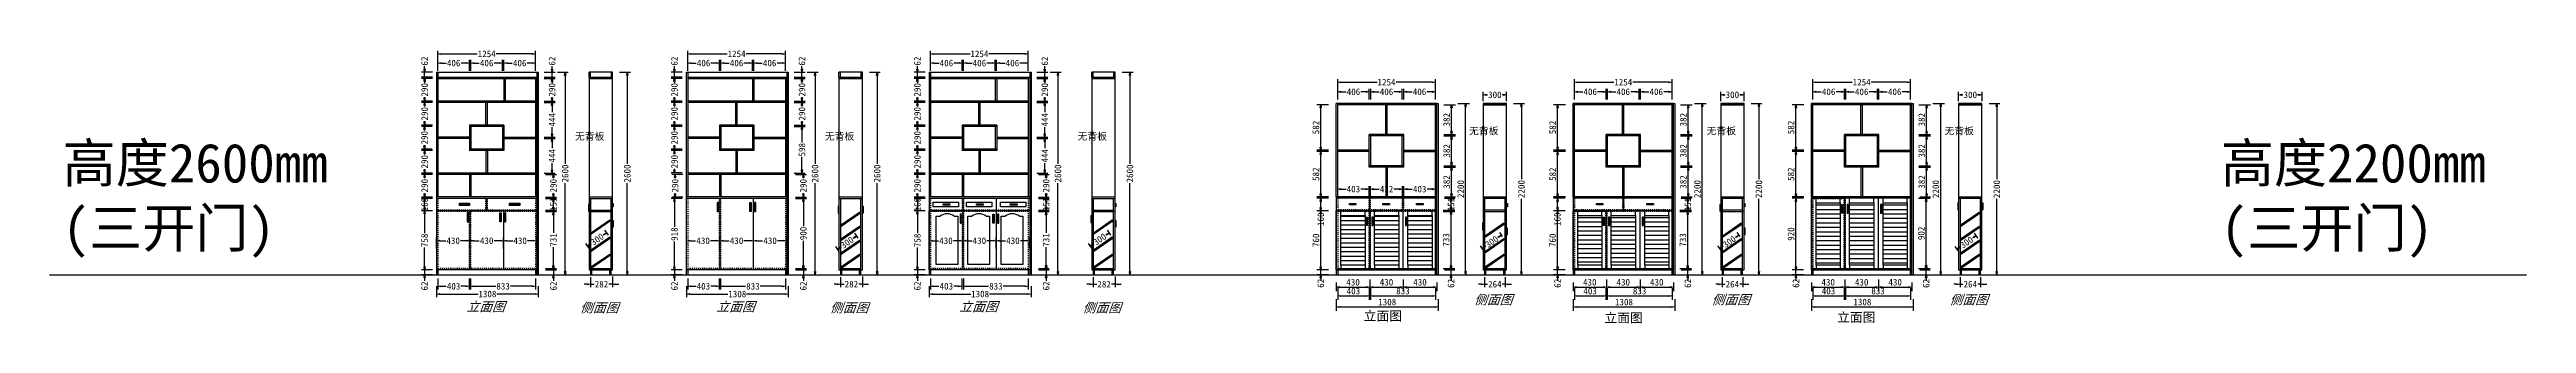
# Model space of a CAD drawing. Header units: millimetres. Extents: x 366509 to 398313, y -1245498 to -1202747.
# Drawn here: x 366509 to 398313, y -1206265 to -1202747 of the extents above; entities that cross this region are included whole.
import ezdxf

# ---------------------------------------------------------------- set-up
doc = ezdxf.new("R2010")
doc.units = ezdxf.units.MM
doc.header["$LTSCALE"] = 20
doc.linetypes.add('JIS_02_0.7', pattern=[1.35, 0.75, -0.6])
doc.layers.get('Defpoints').update_dxf_attribs({"color": 250})
doc.styles.get("Standard").update_dxf_attribs({"font": 'SimSun.ttf', "height": 85})
doc.styles.add('text', font='SimSun.ttf', dxfattribs={"height": 85})
doc.styles.add('汉字', font='SimSun.ttf', dxfattribs={"oblique": 20, "height": 80})
doc.dimstyles.new('200', dxfattribs={"dimtxt": 90, "dimasz": 40, "dimexe": 50, "dimexo": 100, "dimgap": 20, "dimtad": 1, "dimdec": 0, "dimtxsty": 'Standard', "dimblk": 'CLOSEDBLANK', "dimcen": 100, "dimdle": 50, "dimclrd": 256, "dimclre": 256, "dimclrt": 256, "dimadec": 0, "dimazin": 0, "dimtfac": 1, "dimtdec": 0, "dimtmove": 2, "dimatfit": 3, "dimldrblk": 'CLOSEDBLANK', "dimfxl": 100, "dimfxlon": 1, "dimlwd": 25, "dimlwe": 25, "dimarcsym": 0})
doc.dimstyles.new('周文晶', dxfattribs={"dimtxt": 70, "dimasz": 40, "dimexe": 40, "dimexo": 30, "dimgap": 10, "dimtad": 0, "dimdec": 0, "dimtxsty": 'Standard', "dimblk": 'CLOSEDBLANK', "dimcen": 200, "dimclrd": 256, "dimclre": 256, "dimadec": 0, "dimazin": 0, "dimtfac": 1, "dimtdec": 0, "dimtmove": 0, "dimatfit": 3, "dimldrblk": 'CLOSEDBLANK', "dimfxl": 100, "dimfxlon": 1, "dimarcsym": 0})

# ---------------------------------------------------------------- blocks, each defined once
blk = doc.blocks.new('_ClosedBlank')
at = {"color": 0, "linetype": 'ByBlock', "lineweight": -2}
for p, q in [((-1, 0.17), (0, 0)), ((-1, 0.17), (-1, -0.17)), ((0, 0), (-1, -0.17))]:
    blk.add_line(p, q, dxfattribs=at)
blk = doc.blocks.new('*D201')
at = {"lineweight": -2, "transparency": 16777216}
for p, q in [((377804, -1205787), (377804, -1205927)), ((377844, -1205887), (378338, -1205887)), ((379072, -1205887), (378579, -1205887)), ((379112, -1205787), (379112, -1205927))]:
    blk.add_line(p, q, dxfattribs=at)
at = {"layer": 'Defpoints', "color": 0, "transparency": 16777216}
for p in [(377804, -1205639), (379112, -1205639), (379112, -1205887)]:
    blk.add_point(p, dxfattribs=at)
at = {"lineweight": -2, "transparency": 16777216, "xscale": 40, "yscale": 40, "zscale": 40, "rotation": 180}
blk.add_blockref('_ClosedBlank', (377804, -1205887), dxfattribs=at)
at = {"lineweight": -2, "transparency": 16777216, "xscale": 40, "yscale": 40, "zscale": 40}
blk.add_blockref('_ClosedBlank', (379112, -1205887), dxfattribs=at)
at = {"color": 0, "transparency": 16777216, "insert": (378458, -1205887), "char_height": 85, "attachment_point": 5}
blk.add_mtext('1308', dxfattribs=at)
blk = doc.blocks.new('*D263')
at = {"lineweight": -2, "transparency": 16777216}
for p, q in [((379206, -1205577), (379346, -1205577)), ((379206, -1205639), (379346, -1205639)), ((379306, -1205537), (379306, -1205497)), ((379306, -1205577), (379306, -1205639)), ((379306, -1205679), (379306, -1205719))]:
    blk.add_line(p, q, dxfattribs=at)
at = {"layer": 'Defpoints', "color": 0, "transparency": 16777216}
for p in [(379094, -1205577), (379112, -1205639), (379306, -1205577)]:
    blk.add_point(p, dxfattribs=at)
at = {"lineweight": -2, "transparency": 16777216, "xscale": 40, "yscale": 40, "zscale": 40}
for p, rotation in [((379306, -1205577), 270), ((379306, -1205639), 90)]:
    blk.add_blockref('_ClosedBlank', p, dxfattribs=dict(at, rotation=rotation))
at = {"color": 0, "transparency": 16777216, "insert": (379306, -1205783), "char_height": 85, "attachment_point": 5, "rotation": 90}
blk.add_mtext('62', dxfattribs=at)
blk = doc.blocks.new('*D264')
at = {"lineweight": -2, "transparency": 16777216}
for p, q in [((379206, -1204828), (379346, -1204828)), ((379306, -1204868), (379306, -1205103)), ((379306, -1205519), (379306, -1205284)), ((379206, -1205559), (379346, -1205559))]:
    blk.add_line(p, q, dxfattribs=at)
at = {"layer": 'Defpoints', "color": 0, "transparency": 16777216}
for p in [(379076, -1204828), (379306, -1204828), (379076, -1205559)]:
    blk.add_point(p, dxfattribs=at)
at = {"lineweight": -2, "transparency": 16777216, "xscale": 40, "yscale": 40, "zscale": 40}
for p, rotation in [((379306, -1204828), 90), ((379306, -1205559), 270)]:
    blk.add_blockref('_ClosedBlank', p, dxfattribs=dict(at, rotation=rotation))
at = {"color": 0, "transparency": 16777216, "insert": (379306, -1205193), "char_height": 85, "attachment_point": 5, "rotation": 90}
blk.add_mtext('731', dxfattribs=at)
blk = doc.blocks.new('*D265')
at = {"lineweight": -2, "transparency": 16777216}
for p, q in [((379206, -1204351), (379346, -1204351)), ((379306, -1204391), (379306, -1204401)), ((379206, -1204641), (379346, -1204641)), ((379306, -1204601), (379306, -1204590))]:
    blk.add_line(p, q, dxfattribs=at)
at = {"layer": 'Defpoints', "color": 0, "transparency": 16777216}
for p in [(379076, -1204351), (379306, -1204351), (379094, -1204641)]:
    blk.add_point(p, dxfattribs=at)
at = {"lineweight": -2, "transparency": 16777216, "xscale": 40, "yscale": 40, "zscale": 40}
for p, rotation in [((379306, -1204351), 90), ((379306, -1204641), 270)]:
    blk.add_blockref('_ClosedBlank', p, dxfattribs=dict(at, rotation=rotation))
at = {"color": 0, "transparency": 16777216, "insert": (379306, -1204496), "char_height": 85, "attachment_point": 5, "rotation": 90}
blk.add_mtext('290', dxfattribs=at)
blk = doc.blocks.new('*D202')
at = {"lineweight": -2, "transparency": 16777216}
for p, q in [((377752, -1205577), (377612, -1205577)), ((377752, -1205639), (377612, -1205639)), ((377652, -1205537), (377652, -1205497)), ((377652, -1205577), (377652, -1205639)), ((377652, -1205679), (377652, -1205719))]:
    blk.add_line(p, q, dxfattribs=at)
at = {"layer": 'Defpoints', "color": 0, "transparency": 16777216}
for p in [(377652, -1205639), (377783, -1205577), (377783, -1205639)]:
    blk.add_point(p, dxfattribs=at)
at = {"lineweight": -2, "transparency": 16777216, "xscale": 40, "yscale": 40, "zscale": 40}
for p, rotation in [((377652, -1205577), 270), ((377652, -1205639), 90)]:
    blk.add_blockref('_ClosedBlank', p, dxfattribs=dict(at, rotation=rotation))
at = {"color": 0, "transparency": 16777216, "insert": (377652, -1205783), "char_height": 85, "attachment_point": 5, "rotation": 90}
blk.add_mtext('62', dxfattribs=at)
blk = doc.blocks.new('*D203')
at = {"lineweight": -2, "transparency": 16777216}
for p, q in [((377752, -1204819), (377612, -1204819)), ((377652, -1204859), (377652, -1205104)), ((377652, -1205537), (377652, -1205291)), ((377752, -1205577), (377612, -1205577))]:
    blk.add_line(p, q, dxfattribs=at)
at = {"layer": 'Defpoints', "color": 0, "transparency": 16777216}
for p in [(377652, -1204819), (377804, -1204819), (377783, -1205577)]:
    blk.add_point(p, dxfattribs=at)
at = {"lineweight": -2, "transparency": 16777216, "xscale": 40, "yscale": 40, "zscale": 40}
for p, rotation in [((377652, -1204819), 90), ((377652, -1205577), 270)]:
    blk.add_blockref('_ClosedBlank', p, dxfattribs=dict(at, rotation=rotation))
at = {"color": 0, "transparency": 16777216, "insert": (377652, -1205198), "char_height": 85, "attachment_point": 5, "rotation": 90}
blk.add_mtext('758', dxfattribs=at)
blk = doc.blocks.new('*D204')
at = {"lineweight": -2, "transparency": 16777216}
for p, q in [((377752, -1204351), (377612, -1204351)), ((377652, -1204391), (377652, -1204401)), ((377752, -1204641), (377612, -1204641)), ((377652, -1204601), (377652, -1204590))]:
    blk.add_line(p, q, dxfattribs=at)
at = {"layer": 'Defpoints', "color": 0, "transparency": 16777216}
for p in [(377652, -1204351), (377822, -1204351), (377822, -1204641)]:
    blk.add_point(p, dxfattribs=at)
at = {"lineweight": -2, "transparency": 16777216, "xscale": 40, "yscale": 40, "zscale": 40}
for p, rotation in [((377652, -1204351), 90), ((377652, -1204641), 270)]:
    blk.add_blockref('_ClosedBlank', p, dxfattribs=dict(at, rotation=rotation))
at = {"color": 0, "transparency": 16777216, "insert": (377652, -1204496), "char_height": 85, "attachment_point": 5, "rotation": 90}
blk.add_mtext('290', dxfattribs=at)
blk = doc.blocks.new('*D205')
at = {"lineweight": -2, "transparency": 16777216}
for p, q in [((377752, -1203427), (377612, -1203427)), ((377752, -1203717), (377612, -1203717)), ((377652, -1203467), (377652, -1203477)), ((377652, -1203677), (377652, -1203666))]:
    blk.add_line(p, q, dxfattribs=at)
at = {"layer": 'Defpoints', "color": 0, "transparency": 16777216}
for p in [(377652, -1203427), (377783, -1203427), (378228, -1203717)]:
    blk.add_point(p, dxfattribs=at)
at = {"lineweight": -2, "transparency": 16777216, "xscale": 40, "yscale": 40, "zscale": 40}
for p, rotation in [((377652, -1203427), 90), ((377652, -1203717), 270)]:
    blk.add_blockref('_ClosedBlank', p, dxfattribs=dict(at, rotation=rotation))
at = {"color": 0, "transparency": 16777216, "insert": (377652, -1203572), "char_height": 85, "attachment_point": 5, "rotation": 90}
blk.add_mtext('290', dxfattribs=at)
blk = doc.blocks.new('*D206')
at = {"lineweight": -2, "transparency": 16777216}
for p, q in [((377752, -1203119), (377612, -1203119)), ((377752, -1203409), (377612, -1203409)), ((377652, -1203159), (377652, -1203169)), ((377652, -1203369), (377652, -1203358))]:
    blk.add_line(p, q, dxfattribs=at)
at = {"layer": 'Defpoints', "color": 0, "transparency": 16777216}
for p in [(377652, -1203119), (377783, -1203119), (377783, -1203409)]:
    blk.add_point(p, dxfattribs=at)
at = {"lineweight": -2, "transparency": 16777216, "xscale": 40, "yscale": 40, "zscale": 40}
for p, rotation in [((377652, -1203119), 90), ((377652, -1203409), 270)]:
    blk.add_blockref('_ClosedBlank', p, dxfattribs=dict(at, rotation=rotation))
at = {"color": 0, "transparency": 16777216, "insert": (377652, -1203264), "char_height": 85, "attachment_point": 5, "rotation": 90}
blk.add_mtext('290', dxfattribs=at)
blk = doc.blocks.new('*D207')
at = {"lineweight": -2, "transparency": 16777216}
for p, q in [((377822, -1203021), (377822, -1202881)), ((377862, -1202921), (377930, -1202921)), ((378188, -1202921), (378121, -1202921)), ((378228, -1203021), (378228, -1202881))]:
    blk.add_line(p, q, dxfattribs=at)
at = {"layer": 'Defpoints', "color": 0, "transparency": 16777216}
for p in [(378228, -1202921), (377822, -1203298), (378228, -1203717)]:
    blk.add_point(p, dxfattribs=at)
at = {"lineweight": -2, "transparency": 16777216, "xscale": 40, "yscale": 40, "zscale": 40, "rotation": 180}
blk.add_blockref('_ClosedBlank', (377822, -1202921), dxfattribs=at)
at = {"lineweight": -2, "transparency": 16777216, "xscale": 40, "yscale": 40, "zscale": 40}
blk.add_blockref('_ClosedBlank', (378228, -1202921), dxfattribs=at)
at = {"color": 0, "transparency": 16777216, "insert": (378025, -1202921), "char_height": 85, "attachment_point": 5}
blk.add_mtext('406', dxfattribs=at)
blk = doc.blocks.new('*D208')
at = {"lineweight": -2, "transparency": 16777216}
for p, q in [((378670, -1203021), (378670, -1202881)), ((378710, -1202921), (378778, -1202921)), ((379036, -1202921), (378969, -1202921)), ((379076, -1203021), (379076, -1202881))]:
    blk.add_line(p, q, dxfattribs=at)
at = {"layer": 'Defpoints', "color": 0, "transparency": 16777216}
for p in [(378670, -1203119), (379076, -1202921), (379076, -1203120)]:
    blk.add_point(p, dxfattribs=at)
at = {"lineweight": -2, "transparency": 16777216, "xscale": 40, "yscale": 40, "zscale": 40, "rotation": 180}
blk.add_blockref('_ClosedBlank', (378670, -1202921), dxfattribs=at)
at = {"lineweight": -2, "transparency": 16777216, "xscale": 40, "yscale": 40, "zscale": 40}
blk.add_blockref('_ClosedBlank', (379076, -1202921), dxfattribs=at)
at = {"color": 0, "transparency": 16777216, "insert": (378873, -1202921), "char_height": 85, "attachment_point": 5}
blk.add_mtext('406', dxfattribs=at)
blk = doc.blocks.new('*D266')
at = {"lineweight": -2, "transparency": 16777216}
for p, q in [((379909, -1205669), (379909, -1205801)), ((380191, -1205661), (380191, -1205801)), ((379869, -1205761), (379829, -1205761)), ((379909, -1205761), (379956, -1205761)), ((380191, -1205761), (380143, -1205761)), ((380231, -1205761), (380271, -1205761))]:
    blk.add_line(p, q, dxfattribs=at)
at = {"layer": 'Defpoints', "color": 0, "transparency": 16777216}
for p in [(379909, -1205639), (380191, -1205577), (380191, -1205761)]:
    blk.add_point(p, dxfattribs=at)
at = {"lineweight": -2, "transparency": 16777216, "xscale": 40, "yscale": 40, "zscale": 40}
blk.add_blockref('_ClosedBlank', (379909, -1205761), dxfattribs=at)
at = {"lineweight": -2, "transparency": 16777216, "xscale": 40, "yscale": 40, "zscale": 40, "rotation": 180}
blk.add_blockref('_ClosedBlank', (380191, -1205761), dxfattribs=at)
at = {"color": 0, "transparency": 16777216, "insert": (380050, -1205761), "char_height": 85, "attachment_point": 5}
blk.add_mtext('282', dxfattribs=at)
blk = doc.blocks.new('*D209')
at = {"lineweight": -2, "transparency": 16777216}
for p, q in [((380281, -1203039), (380421, -1203039)), ((380381, -1203079), (380381, -1204214)), ((380381, -1205599), (380381, -1204464)), ((380281, -1205639), (380421, -1205639))]:
    blk.add_line(p, q, dxfattribs=at)
at = {"layer": 'Defpoints', "color": 0, "transparency": 16777216}
for p in [(380182, -1203039), (380381, -1203039), (380191, -1205639)]:
    blk.add_point(p, dxfattribs=at)
at = {"lineweight": -2, "transparency": 16777216, "xscale": 40, "yscale": 40, "zscale": 40}
for p, rotation in [((380381, -1203039), 90), ((380381, -1205639), 270)]:
    blk.add_blockref('_ClosedBlank', p, dxfattribs=dict(at, rotation=rotation))
at = {"color": 0, "transparency": 16777216, "insert": (380381, -1204339), "char_height": 85, "attachment_point": 5, "rotation": 90}
blk.add_mtext('2600', dxfattribs=at)
blk = doc.blocks.new('*D210')
at = {"lineweight": -2, "transparency": 16777216}
for p, q in [((377804, -1205303), (377804, -1205163)), ((377844, -1205203), (377924, -1205203)), ((378194, -1205203), (378115, -1205203)), ((378234, -1205303), (378234, -1205163))]:
    blk.add_line(p, q, dxfattribs=at)
at = {"layer": 'Defpoints', "color": 0, "transparency": 16777216}
for p in [(378234, -1205203), (378234, -1205354), (377804, -1205459)]:
    blk.add_point(p, dxfattribs=at)
at = {"lineweight": -2, "transparency": 16777216, "xscale": 40, "yscale": 40, "zscale": 40, "rotation": 180}
blk.add_blockref('_ClosedBlank', (377804, -1205203), dxfattribs=at)
at = {"lineweight": -2, "transparency": 16777216, "xscale": 40, "yscale": 40, "zscale": 40}
blk.add_blockref('_ClosedBlank', (378234, -1205203), dxfattribs=at)
at = {"color": 0, "transparency": 16777216, "insert": (378019, -1205203), "char_height": 85, "attachment_point": 5}
blk.add_mtext('430', dxfattribs=at)
blk = doc.blocks.new('*D211')
at = {"lineweight": -2, "transparency": 16777216}
for p, q in [((378234, -1205303), (378234, -1205163)), ((378274, -1205203), (378354, -1205203)), ((378624, -1205203), (378545, -1205203)), ((378664, -1205303), (378664, -1205163))]:
    blk.add_line(p, q, dxfattribs=at)
at = {"layer": 'Defpoints', "color": 0, "transparency": 16777216}
for p in [(378234, -1205354), (378664, -1205203), (378664, -1205354)]:
    blk.add_point(p, dxfattribs=at)
at = {"lineweight": -2, "transparency": 16777216, "xscale": 40, "yscale": 40, "zscale": 40, "rotation": 180}
blk.add_blockref('_ClosedBlank', (378234, -1205203), dxfattribs=at)
at = {"lineweight": -2, "transparency": 16777216, "xscale": 40, "yscale": 40, "zscale": 40}
blk.add_blockref('_ClosedBlank', (378664, -1205203), dxfattribs=at)
at = {"color": 0, "transparency": 16777216, "insert": (378449, -1205203), "char_height": 85, "attachment_point": 5}
blk.add_mtext('430', dxfattribs=at)
blk = doc.blocks.new('*D212')
at = {"lineweight": -2, "transparency": 16777216}
for p, q in [((378664, -1205303), (378664, -1205163)), ((378704, -1205203), (378784, -1205203)), ((379054, -1205203), (378975, -1205203)), ((379094, -1205303), (379094, -1205163))]:
    blk.add_line(p, q, dxfattribs=at)
at = {"layer": 'Defpoints', "color": 0, "transparency": 16777216}
for p in [(378664, -1205354), (379094, -1205203), (379094, -1205406)]:
    blk.add_point(p, dxfattribs=at)
at = {"lineweight": -2, "transparency": 16777216, "xscale": 40, "yscale": 40, "zscale": 40, "rotation": 180}
blk.add_blockref('_ClosedBlank', (378664, -1205203), dxfattribs=at)
at = {"lineweight": -2, "transparency": 16777216, "xscale": 40, "yscale": 40, "zscale": 40}
blk.add_blockref('_ClosedBlank', (379094, -1205203), dxfattribs=at)
at = {"color": 0, "transparency": 16777216, "insert": (378879, -1205203), "char_height": 85, "attachment_point": 5}
blk.add_mtext('430', dxfattribs=at)
blk = doc.blocks.new('*D213')
at = {"lineweight": -2, "transparency": 16777216}
for p, q in [((377822, -1205688), (377822, -1205828)), ((377862, -1205788), (377929, -1205788)), ((378185, -1205788), (378119, -1205788)), ((378225, -1205688), (378225, -1205828))]:
    blk.add_line(p, q, dxfattribs=at)
at = {"layer": 'Defpoints', "color": 0, "transparency": 16777216}
for p in [(377822, -1205639), (378225, -1205559), (378225, -1205788)]:
    blk.add_point(p, dxfattribs=at)
at = {"lineweight": -2, "transparency": 16777216, "xscale": 40, "yscale": 40, "zscale": 40, "rotation": 180}
blk.add_blockref('_ClosedBlank', (377822, -1205788), dxfattribs=at)
at = {"lineweight": -2, "transparency": 16777216, "xscale": 40, "yscale": 40, "zscale": 40}
blk.add_blockref('_ClosedBlank', (378225, -1205788), dxfattribs=at)
at = {"color": 0, "transparency": 16777216, "insert": (378024, -1205788), "char_height": 85, "attachment_point": 5}
blk.add_mtext('403', dxfattribs=at)
blk = doc.blocks.new('*D214')
at = {"lineweight": -2, "transparency": 16777216}
for p, q in [((378243, -1205688), (378243, -1205828)), ((378283, -1205788), (378566, -1205788)), ((379036, -1205788), (378754, -1205788)), ((379076, -1205688), (379076, -1205828))]:
    blk.add_line(p, q, dxfattribs=at)
at = {"layer": 'Defpoints', "color": 0, "transparency": 16777216}
for p in [(378243, -1205559), (379076, -1205559), (379076, -1205788)]:
    blk.add_point(p, dxfattribs=at)
at = {"lineweight": -2, "transparency": 16777216, "xscale": 40, "yscale": 40, "zscale": 40, "rotation": 180}
blk.add_blockref('_ClosedBlank', (378243, -1205788), dxfattribs=at)
at = {"lineweight": -2, "transparency": 16777216, "xscale": 40, "yscale": 40, "zscale": 40}
blk.add_blockref('_ClosedBlank', (379076, -1205788), dxfattribs=at)
at = {"color": 0, "transparency": 16777216, "insert": (378660, -1205788), "char_height": 85, "attachment_point": 5}
blk.add_mtext('833', dxfattribs=at)
blk = doc.blocks.new('*D215')
at = {"lineweight": -2, "transparency": 16777216}
for p, q in [((377822, -1202903), (377822, -1202763)), ((377862, -1202803), (378328, -1202803)), ((379036, -1202803), (378571, -1202803)), ((379076, -1202903), (379076, -1202763))]:
    blk.add_line(p, q, dxfattribs=at)
at = {"layer": 'Defpoints', "color": 0, "transparency": 16777216}
for p in [(379076, -1202803), (377822, -1203039), (379076, -1203101)]:
    blk.add_point(p, dxfattribs=at)
at = {"lineweight": -2, "transparency": 16777216, "xscale": 40, "yscale": 40, "zscale": 40, "rotation": 180}
blk.add_blockref('_ClosedBlank', (377822, -1202803), dxfattribs=at)
at = {"lineweight": -2, "transparency": 16777216, "xscale": 40, "yscale": 40, "zscale": 40}
blk.add_blockref('_ClosedBlank', (379076, -1202803), dxfattribs=at)
at = {"color": 0, "transparency": 16777216, "insert": (378449, -1202803), "char_height": 85, "attachment_point": 5}
blk.add_mtext('1254', dxfattribs=at)
blk = doc.blocks.new('*D216')
at = {"lineweight": -2, "transparency": 16777216}
for p, q in [((379357, -1203039), (379497, -1203039)), ((379457, -1203079), (379457, -1204214)), ((379457, -1205599), (379457, -1204464)), ((379357, -1205639), (379497, -1205639))]:
    blk.add_line(p, q, dxfattribs=at)
at = {"layer": 'Defpoints', "color": 0, "transparency": 16777216}
for p in [(379112, -1203039), (379076, -1205639), (379457, -1205639)]:
    blk.add_point(p, dxfattribs=at)
at = {"lineweight": -2, "transparency": 16777216, "xscale": 40, "yscale": 40, "zscale": 40}
for p, rotation in [((379457, -1203039), 90), ((379457, -1205639), 270)]:
    blk.add_blockref('_ClosedBlank', p, dxfattribs=dict(at, rotation=rotation))
at = {"color": 0, "transparency": 16777216, "insert": (379457, -1204339), "char_height": 85, "attachment_point": 5, "rotation": 90}
blk.add_mtext('2600', dxfattribs=at)
blk = doc.blocks.new('*D217')
at = {"lineweight": -2, "transparency": 16777216}
for p, q in [((379188, -1203039), (379328, -1203039)), ((379188, -1203101), (379328, -1203101)), ((379288, -1202999), (379288, -1202959)), ((379288, -1203101), (379288, -1203039)), ((379288, -1203141), (379288, -1203181))]:
    blk.add_line(p, q, dxfattribs=at)
at = {"layer": 'Defpoints', "color": 0, "transparency": 16777216}
for p in [(379112, -1203039), (379112, -1203101), (379288, -1203039)]:
    blk.add_point(p, dxfattribs=at)
at = {"lineweight": -2, "transparency": 16777216, "xscale": 40, "yscale": 40, "zscale": 40}
for p, rotation in [((379288, -1203039), 270), ((379288, -1203101), 90)]:
    blk.add_blockref('_ClosedBlank', p, dxfattribs=dict(at, rotation=rotation))
at = {"color": 0, "transparency": 16777216, "insert": (379288, -1202895), "char_height": 85, "attachment_point": 5, "rotation": 90}
blk.add_mtext('62', dxfattribs=at)
blk = doc.blocks.new('*D218')
at = {"lineweight": -2, "transparency": 16777216}
for p, q in [((377752, -1203039), (377612, -1203039)), ((377752, -1203101), (377612, -1203101)), ((377652, -1202999), (377652, -1202959)), ((377652, -1203101), (377652, -1203039)), ((377652, -1203141), (377652, -1203181))]:
    blk.add_line(p, q, dxfattribs=at)
at = {"layer": 'Defpoints', "color": 0, "transparency": 16777216}
for p in [(377652, -1203039), (377786, -1203039), (377786, -1203101)]:
    blk.add_point(p, dxfattribs=at)
at = {"lineweight": -2, "transparency": 16777216, "xscale": 40, "yscale": 40, "zscale": 40}
for p, rotation in [((377652, -1203039), 270), ((377652, -1203101), 90)]:
    blk.add_blockref('_ClosedBlank', p, dxfattribs=dict(at, rotation=rotation))
at = {"color": 0, "transparency": 16777216, "insert": (377652, -1202895), "char_height": 85, "attachment_point": 5, "rotation": 90}
blk.add_mtext('62', dxfattribs=at)
blk = doc.blocks.new('*D219')
at = {"lineweight": -2, "transparency": 16777216}
for p, q in [((377752, -1204659), (377612, -1204659)), ((377652, -1204699), (377652, -1204779)), ((377752, -1204819), (377612, -1204819))]:
    blk.add_line(p, q, dxfattribs=at)
at = {"layer": 'Defpoints', "color": 0, "transparency": 16777216}
for p in [(377804, -1204659), (377652, -1204819), (377804, -1204819)]:
    blk.add_point(p, dxfattribs=at)
at = {"lineweight": -2, "transparency": 16777216, "xscale": 40, "yscale": 40, "zscale": 40}
for p, rotation in [((377652, -1204659), 90), ((377652, -1204819), 270)]:
    blk.add_blockref('_ClosedBlank', p, dxfattribs=dict(at, rotation=rotation))
at = {"color": 0, "transparency": 16777216, "insert": (377652, -1204739), "char_height": 85, "attachment_point": 5, "rotation": 90}
blk.add_mtext('160', dxfattribs=at)
blk = doc.blocks.new('*D220')
at = {"lineweight": -2, "transparency": 16777216}
for p, q in [((379206, -1204659), (379346, -1204659)), ((379306, -1204770), (379306, -1204699)), ((379206, -1204810), (379346, -1204810))]:
    blk.add_line(p, q, dxfattribs=at)
at = {"layer": 'Defpoints', "color": 0, "transparency": 16777216}
for p in [(379076, -1204659), (379306, -1204659), (379076, -1204810)]:
    blk.add_point(p, dxfattribs=at)
at = {"lineweight": -2, "transparency": 16777216, "xscale": 40, "yscale": 40, "zscale": 40}
for p, rotation in [((379306, -1204659), 90), ((379306, -1204810), 270)]:
    blk.add_blockref('_ClosedBlank', p, dxfattribs=dict(at, rotation=rotation))
at = {"color": 0, "transparency": 16777216, "insert": (379306, -1204734), "char_height": 85, "attachment_point": 5, "rotation": 90}
blk.add_mtext('151', dxfattribs=at)
blk = doc.blocks.new('*D221')
at = {"lineweight": -2, "transparency": 16777216}
for p, q in [((379891, -1205299), (379848, -1205236)), ((379903, -1205246), (379917, -1205237)), ((380085, -1205121), (380071, -1205130)), ((380138, -1205129), (380095, -1205066))]:
    blk.add_line(p, q, dxfattribs=at)
at = {"layer": 'Defpoints', "color": 0, "transparency": 16777216}
for p in [(379909, -1205324), (380117, -1205099), (380155, -1205154)]:
    blk.add_point(p, dxfattribs=at)
at = {"lineweight": -2, "transparency": 16777216, "xscale": 40, "yscale": 40, "zscale": 40}
for p, rotation in [((379871, -1205269), 214.6171579844681), ((380117, -1205099), 34.6171579844681)]:
    blk.add_blockref('_ClosedBlank', p, dxfattribs=dict(at, rotation=rotation))
at = {"color": 0, "transparency": 16777216, "insert": (379994, -1205184), "char_height": 85, "attachment_point": 5, "rotation": 34.6172}
blk.add_mtext('300', dxfattribs=at)
blk = doc.blocks.new('*D222')
at = {"lineweight": -2, "transparency": 16777216}
for p, q in [((374686, -1205787), (374686, -1205927)), ((374726, -1205887), (375219, -1205887)), ((375954, -1205887), (375460, -1205887)), ((375994, -1205787), (375994, -1205927))]:
    blk.add_line(p, q, dxfattribs=at)
at = {"layer": 'Defpoints', "color": 0, "transparency": 16777216}
for p in [(374686, -1205639), (375994, -1205639), (375994, -1205887)]:
    blk.add_point(p, dxfattribs=at)
at = {"lineweight": -2, "transparency": 16777216, "xscale": 40, "yscale": 40, "zscale": 40, "rotation": 180}
blk.add_blockref('_ClosedBlank', (374686, -1205887), dxfattribs=at)
at = {"lineweight": -2, "transparency": 16777216, "xscale": 40, "yscale": 40, "zscale": 40}
blk.add_blockref('_ClosedBlank', (375994, -1205887), dxfattribs=at)
at = {"color": 0, "transparency": 16777216, "insert": (375340, -1205887), "char_height": 85, "attachment_point": 5}
blk.add_mtext('1308', dxfattribs=at)
blk = doc.blocks.new('*D267')
at = {"lineweight": -2, "transparency": 16777216}
for p, q in [((376088, -1205577), (376228, -1205577)), ((376088, -1205639), (376228, -1205639)), ((376188, -1205537), (376188, -1205497)), ((376188, -1205577), (376188, -1205639)), ((376188, -1205679), (376188, -1205719))]:
    blk.add_line(p, q, dxfattribs=at)
at = {"layer": 'Defpoints', "color": 0, "transparency": 16777216}
for p in [(375976, -1205577), (375994, -1205639), (376188, -1205577)]:
    blk.add_point(p, dxfattribs=at)
at = {"lineweight": -2, "transparency": 16777216, "xscale": 40, "yscale": 40, "zscale": 40}
for p, rotation in [((376188, -1205577), 270), ((376188, -1205639), 90)]:
    blk.add_blockref('_ClosedBlank', p, dxfattribs=dict(at, rotation=rotation))
at = {"color": 0, "transparency": 16777216, "insert": (376188, -1205783), "char_height": 85, "attachment_point": 5, "rotation": 90}
blk.add_mtext('62', dxfattribs=at)
blk = doc.blocks.new('*D268')
at = {"lineweight": -2, "transparency": 16777216}
for p, q in [((376088, -1204659), (376228, -1204659)), ((376188, -1204699), (376188, -1205014)), ((376188, -1205519), (376188, -1205204)), ((376088, -1205559), (376228, -1205559))]:
    blk.add_line(p, q, dxfattribs=at)
at = {"layer": 'Defpoints', "color": 0, "transparency": 16777216}
for p in [(375958, -1204659), (376188, -1204659), (375958, -1205559)]:
    blk.add_point(p, dxfattribs=at)
at = {"lineweight": -2, "transparency": 16777216, "xscale": 40, "yscale": 40, "zscale": 40}
for p, rotation in [((376188, -1204659), 90), ((376188, -1205559), 270)]:
    blk.add_blockref('_ClosedBlank', p, dxfattribs=dict(at, rotation=rotation))
at = {"color": 0, "transparency": 16777216, "insert": (376188, -1205109), "char_height": 85, "attachment_point": 5, "rotation": 90}
blk.add_mtext('900', dxfattribs=at)
blk = doc.blocks.new('*D223')
at = {"lineweight": -2, "transparency": 16777216}
for p, q in [((374633, -1205577), (374493, -1205577)), ((374633, -1205639), (374493, -1205639)), ((374533, -1205537), (374533, -1205497)), ((374533, -1205577), (374533, -1205639)), ((374533, -1205679), (374533, -1205719))]:
    blk.add_line(p, q, dxfattribs=at)
at = {"layer": 'Defpoints', "color": 0, "transparency": 16777216}
for p in [(374533, -1205639), (374664, -1205577), (374664, -1205639)]:
    blk.add_point(p, dxfattribs=at)
at = {"lineweight": -2, "transparency": 16777216, "xscale": 40, "yscale": 40, "zscale": 40}
for p, rotation in [((374533, -1205577), 270), ((374533, -1205639), 90)]:
    blk.add_blockref('_ClosedBlank', p, dxfattribs=dict(at, rotation=rotation))
at = {"color": 0, "transparency": 16777216, "insert": (374533, -1205783), "char_height": 85, "attachment_point": 5, "rotation": 90}
blk.add_mtext('62', dxfattribs=at)
blk = doc.blocks.new('*D224')
at = {"lineweight": -2, "transparency": 16777216}
for p, q in [((374633, -1204659), (374493, -1204659)), ((374533, -1204699), (374533, -1205023)), ((374533, -1205537), (374533, -1205212)), ((374633, -1205577), (374493, -1205577))]:
    blk.add_line(p, q, dxfattribs=at)
at = {"layer": 'Defpoints', "color": 0, "transparency": 16777216}
for p in [(374533, -1204659), (374686, -1204659), (374664, -1205577)]:
    blk.add_point(p, dxfattribs=at)
at = {"lineweight": -2, "transparency": 16777216, "xscale": 40, "yscale": 40, "zscale": 40}
for p, rotation in [((374533, -1204659), 90), ((374533, -1205577), 270)]:
    blk.add_blockref('_ClosedBlank', p, dxfattribs=dict(at, rotation=rotation))
at = {"color": 0, "transparency": 16777216, "insert": (374533, -1205118), "char_height": 85, "attachment_point": 5, "rotation": 90}
blk.add_mtext('918', dxfattribs=at)
blk = doc.blocks.new('*D225')
at = {"lineweight": -2, "transparency": 16777216}
for p, q in [((374633, -1203735), (374493, -1203735)), ((374633, -1204025), (374493, -1204025)), ((374533, -1203775), (374533, -1203785)), ((374533, -1203985), (374533, -1203974))]:
    blk.add_line(p, q, dxfattribs=at)
at = {"layer": 'Defpoints', "color": 0, "transparency": 16777216}
for p in [(374533, -1203735), (375110, -1203735), (374664, -1204025)]:
    blk.add_point(p, dxfattribs=at)
at = {"lineweight": -2, "transparency": 16777216, "xscale": 40, "yscale": 40, "zscale": 40}
for p, rotation in [((374533, -1203735), 90), ((374533, -1204025), 270)]:
    blk.add_blockref('_ClosedBlank', p, dxfattribs=dict(at, rotation=rotation))
at = {"color": 0, "transparency": 16777216, "insert": (374533, -1203880), "char_height": 85, "attachment_point": 5, "rotation": 90}
blk.add_mtext('290', dxfattribs=at)
blk = doc.blocks.new('*D226')
at = {"lineweight": -2, "transparency": 16777216}
for p, q in [((374633, -1203119), (374493, -1203119)), ((374633, -1203409), (374493, -1203409)), ((374533, -1203159), (374533, -1203169)), ((374533, -1203369), (374533, -1203358))]:
    blk.add_line(p, q, dxfattribs=at)
at = {"layer": 'Defpoints', "color": 0, "transparency": 16777216}
for p in [(374533, -1203119), (374664, -1203119), (374664, -1203409)]:
    blk.add_point(p, dxfattribs=at)
at = {"lineweight": -2, "transparency": 16777216, "xscale": 40, "yscale": 40, "zscale": 40}
for p, rotation in [((374533, -1203119), 90), ((374533, -1203409), 270)]:
    blk.add_blockref('_ClosedBlank', p, dxfattribs=dict(at, rotation=rotation))
at = {"color": 0, "transparency": 16777216, "insert": (374533, -1203264), "char_height": 85, "attachment_point": 5, "rotation": 90}
blk.add_mtext('290', dxfattribs=at)
blk = doc.blocks.new('*D227')
at = {"lineweight": -2, "transparency": 16777216}
for p, q in [((374704, -1203021), (374704, -1202881)), ((374744, -1202921), (374811, -1202921)), ((375070, -1202921), (375002, -1202921)), ((375110, -1203021), (375110, -1202881))]:
    blk.add_line(p, q, dxfattribs=at)
at = {"layer": 'Defpoints', "color": 0, "transparency": 16777216}
for p in [(375110, -1202921), (374704, -1203298), (375110, -1203717)]:
    blk.add_point(p, dxfattribs=at)
at = {"lineweight": -2, "transparency": 16777216, "xscale": 40, "yscale": 40, "zscale": 40, "rotation": 180}
blk.add_blockref('_ClosedBlank', (374704, -1202921), dxfattribs=at)
at = {"lineweight": -2, "transparency": 16777216, "xscale": 40, "yscale": 40, "zscale": 40}
blk.add_blockref('_ClosedBlank', (375110, -1202921), dxfattribs=at)
at = {"color": 0, "transparency": 16777216, "insert": (374907, -1202921), "char_height": 85, "attachment_point": 5}
blk.add_mtext('406', dxfattribs=at)
blk = doc.blocks.new('*D228')
at = {"lineweight": -2, "transparency": 16777216}
for p, q in [((375552, -1203021), (375552, -1202881)), ((375592, -1202921), (375659, -1202921)), ((375918, -1202921), (375850, -1202921)), ((375958, -1203021), (375958, -1202881))]:
    blk.add_line(p, q, dxfattribs=at)
at = {"layer": 'Defpoints', "color": 0, "transparency": 16777216}
for p in [(375552, -1203119), (375958, -1202921), (375958, -1203120)]:
    blk.add_point(p, dxfattribs=at)
at = {"lineweight": -2, "transparency": 16777216, "xscale": 40, "yscale": 40, "zscale": 40, "rotation": 180}
blk.add_blockref('_ClosedBlank', (375552, -1202921), dxfattribs=at)
at = {"lineweight": -2, "transparency": 16777216, "xscale": 40, "yscale": 40, "zscale": 40}
blk.add_blockref('_ClosedBlank', (375958, -1202921), dxfattribs=at)
at = {"color": 0, "transparency": 16777216, "insert": (375755, -1202921), "char_height": 85, "attachment_point": 5}
blk.add_mtext('406', dxfattribs=at)
blk = doc.blocks.new('*D229')
at = {"lineweight": -2, "transparency": 16777216}
for p, q in [((374686, -1205303), (374686, -1205163)), ((374726, -1205203), (374805, -1205203)), ((375076, -1205203), (374996, -1205203)), ((375116, -1205303), (375116, -1205163))]:
    blk.add_line(p, q, dxfattribs=at)
at = {"layer": 'Defpoints', "color": 0, "transparency": 16777216}
for p in [(375116, -1205203), (375116, -1205354), (374686, -1205459)]:
    blk.add_point(p, dxfattribs=at)
at = {"lineweight": -2, "transparency": 16777216, "xscale": 40, "yscale": 40, "zscale": 40, "rotation": 180}
blk.add_blockref('_ClosedBlank', (374686, -1205203), dxfattribs=at)
at = {"lineweight": -2, "transparency": 16777216, "xscale": 40, "yscale": 40, "zscale": 40}
blk.add_blockref('_ClosedBlank', (375116, -1205203), dxfattribs=at)
at = {"color": 0, "transparency": 16777216, "insert": (374901, -1205203), "char_height": 85, "attachment_point": 5}
blk.add_mtext('430', dxfattribs=at)
blk = doc.blocks.new('*D230')
at = {"lineweight": -2, "transparency": 16777216}
for p, q in [((375116, -1205303), (375116, -1205163)), ((375156, -1205203), (375235, -1205203)), ((375506, -1205203), (375426, -1205203)), ((375546, -1205303), (375546, -1205163))]:
    blk.add_line(p, q, dxfattribs=at)
at = {"layer": 'Defpoints', "color": 0, "transparency": 16777216}
for p in [(375116, -1205354), (375546, -1205203), (375546, -1205354)]:
    blk.add_point(p, dxfattribs=at)
at = {"lineweight": -2, "transparency": 16777216, "xscale": 40, "yscale": 40, "zscale": 40, "rotation": 180}
blk.add_blockref('_ClosedBlank', (375116, -1205203), dxfattribs=at)
at = {"lineweight": -2, "transparency": 16777216, "xscale": 40, "yscale": 40, "zscale": 40}
blk.add_blockref('_ClosedBlank', (375546, -1205203), dxfattribs=at)
at = {"color": 0, "transparency": 16777216, "insert": (375331, -1205203), "char_height": 85, "attachment_point": 5}
blk.add_mtext('430', dxfattribs=at)
blk = doc.blocks.new('*D231')
at = {"lineweight": -2, "transparency": 16777216}
for p, q in [((375546, -1205303), (375546, -1205163)), ((375586, -1205203), (375665, -1205203)), ((375936, -1205203), (375856, -1205203)), ((375976, -1205303), (375976, -1205163))]:
    blk.add_line(p, q, dxfattribs=at)
at = {"layer": 'Defpoints', "color": 0, "transparency": 16777216}
for p in [(375546, -1205354), (375976, -1205203), (375976, -1205406)]:
    blk.add_point(p, dxfattribs=at)
at = {"lineweight": -2, "transparency": 16777216, "xscale": 40, "yscale": 40, "zscale": 40, "rotation": 180}
blk.add_blockref('_ClosedBlank', (375546, -1205203), dxfattribs=at)
at = {"lineweight": -2, "transparency": 16777216, "xscale": 40, "yscale": 40, "zscale": 40}
blk.add_blockref('_ClosedBlank', (375976, -1205203), dxfattribs=at)
at = {"color": 0, "transparency": 16777216, "insert": (375761, -1205203), "char_height": 85, "attachment_point": 5}
blk.add_mtext('430', dxfattribs=at)
blk = doc.blocks.new('*D232')
at = {"lineweight": -2, "transparency": 16777216}
for p, q in [((374704, -1205688), (374704, -1205828)), ((374744, -1205788), (374810, -1205788)), ((375067, -1205788), (375000, -1205788)), ((375107, -1205688), (375107, -1205828))]:
    blk.add_line(p, q, dxfattribs=at)
at = {"layer": 'Defpoints', "color": 0, "transparency": 16777216}
for p in [(374704, -1205639), (375107, -1205559), (375107, -1205788)]:
    blk.add_point(p, dxfattribs=at)
at = {"lineweight": -2, "transparency": 16777216, "xscale": 40, "yscale": 40, "zscale": 40, "rotation": 180}
blk.add_blockref('_ClosedBlank', (374704, -1205788), dxfattribs=at)
at = {"lineweight": -2, "transparency": 16777216, "xscale": 40, "yscale": 40, "zscale": 40}
blk.add_blockref('_ClosedBlank', (375107, -1205788), dxfattribs=at)
at = {"color": 0, "transparency": 16777216, "insert": (374905, -1205788), "char_height": 85, "attachment_point": 5}
blk.add_mtext('403', dxfattribs=at)
blk = doc.blocks.new('*D233')
at = {"lineweight": -2, "transparency": 16777216}
for p, q in [((375125, -1205688), (375125, -1205828)), ((375165, -1205788), (375447, -1205788)), ((375918, -1205788), (375635, -1205788)), ((375958, -1205688), (375958, -1205828))]:
    blk.add_line(p, q, dxfattribs=at)
at = {"layer": 'Defpoints', "color": 0, "transparency": 16777216}
for p in [(375125, -1205559), (375958, -1205559), (375958, -1205788)]:
    blk.add_point(p, dxfattribs=at)
at = {"lineweight": -2, "transparency": 16777216, "xscale": 40, "yscale": 40, "zscale": 40, "rotation": 180}
blk.add_blockref('_ClosedBlank', (375125, -1205788), dxfattribs=at)
at = {"lineweight": -2, "transparency": 16777216, "xscale": 40, "yscale": 40, "zscale": 40}
blk.add_blockref('_ClosedBlank', (375958, -1205788), dxfattribs=at)
at = {"color": 0, "transparency": 16777216, "insert": (375541, -1205788), "char_height": 85, "attachment_point": 5}
blk.add_mtext('833', dxfattribs=at)
blk = doc.blocks.new('*D234')
at = {"lineweight": -2, "transparency": 16777216}
for p, q in [((374704, -1202903), (374704, -1202763)), ((374744, -1202803), (375209, -1202803)), ((375918, -1202803), (375452, -1202803)), ((375958, -1202903), (375958, -1202763))]:
    blk.add_line(p, q, dxfattribs=at)
at = {"layer": 'Defpoints', "color": 0, "transparency": 16777216}
for p in [(375958, -1202803), (374704, -1203039), (375958, -1203094)]:
    blk.add_point(p, dxfattribs=at)
at = {"lineweight": -2, "transparency": 16777216, "xscale": 40, "yscale": 40, "zscale": 40, "rotation": 180}
blk.add_blockref('_ClosedBlank', (374704, -1202803), dxfattribs=at)
at = {"lineweight": -2, "transparency": 16777216, "xscale": 40, "yscale": 40, "zscale": 40}
blk.add_blockref('_ClosedBlank', (375958, -1202803), dxfattribs=at)
at = {"color": 0, "transparency": 16777216, "insert": (375331, -1202803), "char_height": 85, "attachment_point": 5}
blk.add_mtext('1254', dxfattribs=at)
blk = doc.blocks.new('*D235')
at = {"lineweight": -2, "transparency": 16777216}
for p, q in [((376238, -1203039), (376378, -1203039)), ((376338, -1203079), (376338, -1204214)), ((376338, -1205599), (376338, -1204464)), ((376238, -1205639), (376378, -1205639))]:
    blk.add_line(p, q, dxfattribs=at)
at = {"layer": 'Defpoints', "color": 0, "transparency": 16777216}
for p in [(375994, -1203039), (375958, -1205639), (376338, -1205639)]:
    blk.add_point(p, dxfattribs=at)
at = {"lineweight": -2, "transparency": 16777216, "xscale": 40, "yscale": 40, "zscale": 40}
for p, rotation in [((376338, -1203039), 90), ((376338, -1205639), 270)]:
    blk.add_blockref('_ClosedBlank', p, dxfattribs=dict(at, rotation=rotation))
at = {"color": 0, "transparency": 16777216, "insert": (376338, -1204339), "char_height": 85, "attachment_point": 5, "rotation": 90}
blk.add_mtext('2600', dxfattribs=at)
blk = doc.blocks.new('*D236')
at = {"lineweight": -2, "transparency": 16777216}
for p, q in [((376070, -1203039), (376210, -1203039)), ((376070, -1203101), (376210, -1203101)), ((376170, -1202999), (376170, -1202959)), ((376170, -1203101), (376170, -1203039)), ((376170, -1203141), (376170, -1203181))]:
    blk.add_line(p, q, dxfattribs=at)
at = {"layer": 'Defpoints', "color": 0, "transparency": 16777216}
for p in [(375994, -1203039), (375994, -1203101), (376170, -1203039)]:
    blk.add_point(p, dxfattribs=at)
at = {"lineweight": -2, "transparency": 16777216, "xscale": 40, "yscale": 40, "zscale": 40}
for p, rotation in [((376170, -1203039), 270), ((376170, -1203101), 90)]:
    blk.add_blockref('_ClosedBlank', p, dxfattribs=dict(at, rotation=rotation))
at = {"color": 0, "transparency": 16777216, "insert": (376170, -1202895), "char_height": 85, "attachment_point": 5, "rotation": 90}
blk.add_mtext('62', dxfattribs=at)
blk = doc.blocks.new('*D237')
at = {"lineweight": -2, "transparency": 16777216}
for p, q in [((374633, -1203039), (374493, -1203039)), ((374633, -1203101), (374493, -1203101)), ((374533, -1202999), (374533, -1202959)), ((374533, -1203101), (374533, -1203039)), ((374533, -1203141), (374533, -1203181))]:
    blk.add_line(p, q, dxfattribs=at)
at = {"layer": 'Defpoints', "color": 0, "transparency": 16777216}
for p in [(374533, -1203039), (374668, -1203039), (374668, -1203101)]:
    blk.add_point(p, dxfattribs=at)
at = {"lineweight": -2, "transparency": 16777216, "xscale": 40, "yscale": 40, "zscale": 40}
for p, rotation in [((374533, -1203039), 270), ((374533, -1203101), 90)]:
    blk.add_blockref('_ClosedBlank', p, dxfattribs=dict(at, rotation=rotation))
at = {"color": 0, "transparency": 16777216, "insert": (374533, -1202895), "char_height": 85, "attachment_point": 5, "rotation": 90}
blk.add_mtext('62', dxfattribs=at)
blk = doc.blocks.new('*D238')
at = {"lineweight": -2, "transparency": 16777216}
for p, q in [((371477, -1205787), (371477, -1205927)), ((371517, -1205887), (372011, -1205887)), ((372745, -1205887), (372252, -1205887)), ((372785, -1205787), (372785, -1205927))]:
    blk.add_line(p, q, dxfattribs=at)
at = {"layer": 'Defpoints', "color": 0, "transparency": 16777216}
for p in [(371477, -1205639), (372785, -1205639), (372785, -1205887)]:
    blk.add_point(p, dxfattribs=at)
at = {"lineweight": -2, "transparency": 16777216, "xscale": 40, "yscale": 40, "zscale": 40, "rotation": 180}
blk.add_blockref('_ClosedBlank', (371477, -1205887), dxfattribs=at)
at = {"lineweight": -2, "transparency": 16777216, "xscale": 40, "yscale": 40, "zscale": 40}
blk.add_blockref('_ClosedBlank', (372785, -1205887), dxfattribs=at)
at = {"color": 0, "transparency": 16777216, "insert": (372131, -1205887), "char_height": 85, "attachment_point": 5}
blk.add_mtext('1308', dxfattribs=at)
blk = doc.blocks.new('*D269')
at = {"lineweight": -2, "transparency": 16777216}
for p, q in [((372879, -1205577), (373019, -1205577)), ((372879, -1205639), (373019, -1205639)), ((372979, -1205537), (372979, -1205497)), ((372979, -1205577), (372979, -1205639)), ((372979, -1205679), (372979, -1205719))]:
    blk.add_line(p, q, dxfattribs=at)
at = {"layer": 'Defpoints', "color": 0, "transparency": 16777216}
for p in [(372767, -1205577), (372785, -1205639), (372979, -1205577)]:
    blk.add_point(p, dxfattribs=at)
at = {"lineweight": -2, "transparency": 16777216, "xscale": 40, "yscale": 40, "zscale": 40}
for p, rotation in [((372979, -1205577), 270), ((372979, -1205639), 90)]:
    blk.add_blockref('_ClosedBlank', p, dxfattribs=dict(at, rotation=rotation))
at = {"color": 0, "transparency": 16777216, "insert": (372979, -1205783), "char_height": 85, "attachment_point": 5, "rotation": 90}
blk.add_mtext('62', dxfattribs=at)
blk = doc.blocks.new('*D270')
at = {"lineweight": -2, "transparency": 16777216}
for p, q in [((372879, -1204828), (373019, -1204828)), ((372979, -1204868), (372979, -1205103)), ((372979, -1205519), (372979, -1205284)), ((372879, -1205559), (373019, -1205559))]:
    blk.add_line(p, q, dxfattribs=at)
at = {"layer": 'Defpoints', "color": 0, "transparency": 16777216}
for p in [(372749, -1204828), (372979, -1204828), (372749, -1205559)]:
    blk.add_point(p, dxfattribs=at)
at = {"lineweight": -2, "transparency": 16777216, "xscale": 40, "yscale": 40, "zscale": 40}
for p, rotation in [((372979, -1204828), 90), ((372979, -1205559), 270)]:
    blk.add_blockref('_ClosedBlank', p, dxfattribs=dict(at, rotation=rotation))
at = {"color": 0, "transparency": 16777216, "insert": (372979, -1205193), "char_height": 85, "attachment_point": 5, "rotation": 90}
blk.add_mtext('731', dxfattribs=at)
blk = doc.blocks.new('*D271')
at = {"lineweight": -2, "transparency": 16777216}
for p, q in [((372879, -1204351), (373019, -1204351)), ((372979, -1204391), (372979, -1204401)), ((372879, -1204641), (373019, -1204641)), ((372979, -1204601), (372979, -1204590))]:
    blk.add_line(p, q, dxfattribs=at)
at = {"layer": 'Defpoints', "color": 0, "transparency": 16777216}
for p in [(372749, -1204351), (372979, -1204351), (372767, -1204641)]:
    blk.add_point(p, dxfattribs=at)
at = {"lineweight": -2, "transparency": 16777216, "xscale": 40, "yscale": 40, "zscale": 40}
for p, rotation in [((372979, -1204351), 90), ((372979, -1204641), 270)]:
    blk.add_blockref('_ClosedBlank', p, dxfattribs=dict(at, rotation=rotation))
at = {"color": 0, "transparency": 16777216, "insert": (372979, -1204496), "char_height": 85, "attachment_point": 5, "rotation": 90}
blk.add_mtext('290', dxfattribs=at)
blk = doc.blocks.new('*D272')
at = {"lineweight": -2, "transparency": 16777216}
for p, q in [((372861, -1203889), (373001, -1203889)), ((372961, -1203929), (372961, -1204014)), ((372861, -1204333), (373001, -1204333)), ((372961, -1204293), (372961, -1204207))]:
    blk.add_line(p, q, dxfattribs=at)
at = {"layer": 'Defpoints', "color": 0, "transparency": 16777216}
for p in [(372749, -1203889), (372961, -1203889), (372749, -1204333)]:
    blk.add_point(p, dxfattribs=at)
at = {"lineweight": -2, "transparency": 16777216, "xscale": 40, "yscale": 40, "zscale": 40}
for p, rotation in [((372961, -1203889), 90), ((372961, -1204333), 270)]:
    blk.add_blockref('_ClosedBlank', p, dxfattribs=dict(at, rotation=rotation))
at = {"color": 0, "transparency": 16777216, "insert": (372961, -1204111), "char_height": 85, "attachment_point": 5, "rotation": 90}
blk.add_mtext('444', dxfattribs=at)
blk = doc.blocks.new('*D273')
at = {"lineweight": -2, "transparency": 16777216}
for p, q in [((372861, -1203427), (373001, -1203427)), ((372961, -1203467), (372961, -1203552)), ((372961, -1203831), (372961, -1203745)), ((372861, -1203871), (373001, -1203871))]:
    blk.add_line(p, q, dxfattribs=at)
at = {"layer": 'Defpoints', "color": 0, "transparency": 16777216}
for p in [(372319, -1203427), (372961, -1203427), (372732, -1203871)]:
    blk.add_point(p, dxfattribs=at)
at = {"lineweight": -2, "transparency": 16777216, "xscale": 40, "yscale": 40, "zscale": 40}
for p, rotation in [((372961, -1203427), 90), ((372961, -1203871), 270)]:
    blk.add_blockref('_ClosedBlank', p, dxfattribs=dict(at, rotation=rotation))
at = {"color": 0, "transparency": 16777216, "insert": (372961, -1203649), "char_height": 85, "attachment_point": 5, "rotation": 90}
blk.add_mtext('444', dxfattribs=at)
blk = doc.blocks.new('*D274')
at = {"lineweight": -2, "transparency": 16777216}
for p, q in [((372861, -1203119), (373001, -1203119)), ((372861, -1203409), (373001, -1203409)), ((372961, -1203159), (372961, -1203169)), ((372961, -1203369), (372961, -1203358))]:
    blk.add_line(p, q, dxfattribs=at)
at = {"layer": 'Defpoints', "color": 0, "transparency": 16777216}
for p in [(372749, -1203119), (372961, -1203119), (372749, -1203409)]:
    blk.add_point(p, dxfattribs=at)
at = {"lineweight": -2, "transparency": 16777216, "xscale": 40, "yscale": 40, "zscale": 40}
for p, rotation in [((372961, -1203119), 90), ((372961, -1203409), 270)]:
    blk.add_blockref('_ClosedBlank', p, dxfattribs=dict(at, rotation=rotation))
at = {"color": 0, "transparency": 16777216, "insert": (372961, -1203264), "char_height": 85, "attachment_point": 5, "rotation": 90}
blk.add_mtext('290', dxfattribs=at)
blk = doc.blocks.new('*D239')
at = {"lineweight": -2, "transparency": 16777216}
for p, q in [((371425, -1205577), (371285, -1205577)), ((371425, -1205639), (371285, -1205639)), ((371325, -1205537), (371325, -1205497)), ((371325, -1205577), (371325, -1205639)), ((371325, -1205679), (371325, -1205719))]:
    blk.add_line(p, q, dxfattribs=at)
at = {"layer": 'Defpoints', "color": 0, "transparency": 16777216}
for p in [(371325, -1205639), (371456, -1205577), (371456, -1205639)]:
    blk.add_point(p, dxfattribs=at)
at = {"lineweight": -2, "transparency": 16777216, "xscale": 40, "yscale": 40, "zscale": 40}
for p, rotation in [((371325, -1205577), 270), ((371325, -1205639), 90)]:
    blk.add_blockref('_ClosedBlank', p, dxfattribs=dict(at, rotation=rotation))
at = {"color": 0, "transparency": 16777216, "insert": (371325, -1205783), "char_height": 85, "attachment_point": 5, "rotation": 90}
blk.add_mtext('62', dxfattribs=at)
blk = doc.blocks.new('*D240')
at = {"lineweight": -2, "transparency": 16777216}
for p, q in [((371425, -1204819), (371285, -1204819)), ((371325, -1204859), (371325, -1205104)), ((371325, -1205537), (371325, -1205291)), ((371425, -1205577), (371285, -1205577))]:
    blk.add_line(p, q, dxfattribs=at)
at = {"layer": 'Defpoints', "color": 0, "transparency": 16777216}
for p in [(371325, -1204819), (371477, -1204819), (371456, -1205577)]:
    blk.add_point(p, dxfattribs=at)
at = {"lineweight": -2, "transparency": 16777216, "xscale": 40, "yscale": 40, "zscale": 40}
for p, rotation in [((371325, -1204819), 90), ((371325, -1205577), 270)]:
    blk.add_blockref('_ClosedBlank', p, dxfattribs=dict(at, rotation=rotation))
at = {"color": 0, "transparency": 16777216, "insert": (371325, -1205198), "char_height": 85, "attachment_point": 5, "rotation": 90}
blk.add_mtext('758', dxfattribs=at)
blk = doc.blocks.new('*D241')
at = {"lineweight": -2, "transparency": 16777216}
for p, q in [((371425, -1204351), (371285, -1204351)), ((371325, -1204391), (371325, -1204401)), ((371425, -1204641), (371285, -1204641)), ((371325, -1204601), (371325, -1204590))]:
    blk.add_line(p, q, dxfattribs=at)
at = {"layer": 'Defpoints', "color": 0, "transparency": 16777216}
for p in [(371325, -1204351), (371495, -1204351), (371456, -1204641)]:
    blk.add_point(p, dxfattribs=at)
at = {"lineweight": -2, "transparency": 16777216, "xscale": 40, "yscale": 40, "zscale": 40}
for p, rotation in [((371325, -1204351), 90), ((371325, -1204641), 270)]:
    blk.add_blockref('_ClosedBlank', p, dxfattribs=dict(at, rotation=rotation))
at = {"color": 0, "transparency": 16777216, "insert": (371325, -1204496), "char_height": 85, "attachment_point": 5, "rotation": 90}
blk.add_mtext('290', dxfattribs=at)
blk = doc.blocks.new('*D242')
at = {"lineweight": -2, "transparency": 16777216}
for p, q in [((371425, -1203427), (371285, -1203427)), ((371425, -1203717), (371285, -1203717)), ((371325, -1203467), (371325, -1203477)), ((371325, -1203677), (371325, -1203666))]:
    blk.add_line(p, q, dxfattribs=at)
at = {"layer": 'Defpoints', "color": 0, "transparency": 16777216}
for p in [(371325, -1203427), (371456, -1203427), (371901, -1203717)]:
    blk.add_point(p, dxfattribs=at)
at = {"lineweight": -2, "transparency": 16777216, "xscale": 40, "yscale": 40, "zscale": 40}
for p, rotation in [((371325, -1203427), 90), ((371325, -1203717), 270)]:
    blk.add_blockref('_ClosedBlank', p, dxfattribs=dict(at, rotation=rotation))
at = {"color": 0, "transparency": 16777216, "insert": (371325, -1203572), "char_height": 85, "attachment_point": 5, "rotation": 90}
blk.add_mtext('290', dxfattribs=at)
blk = doc.blocks.new('*D243')
at = {"lineweight": -2, "transparency": 16777216}
for p, q in [((371425, -1203119), (371285, -1203119)), ((371425, -1203409), (371285, -1203409)), ((371325, -1203159), (371325, -1203169)), ((371325, -1203369), (371325, -1203358))]:
    blk.add_line(p, q, dxfattribs=at)
at = {"layer": 'Defpoints', "color": 0, "transparency": 16777216}
for p in [(371325, -1203119), (371456, -1203119), (371456, -1203409)]:
    blk.add_point(p, dxfattribs=at)
at = {"lineweight": -2, "transparency": 16777216, "xscale": 40, "yscale": 40, "zscale": 40}
for p, rotation in [((371325, -1203119), 90), ((371325, -1203409), 270)]:
    blk.add_blockref('_ClosedBlank', p, dxfattribs=dict(at, rotation=rotation))
at = {"color": 0, "transparency": 16777216, "insert": (371325, -1203264), "char_height": 85, "attachment_point": 5, "rotation": 90}
blk.add_mtext('290', dxfattribs=at)
blk = doc.blocks.new('*D275')
at = {"lineweight": -2, "transparency": 16777216}
for p, q in [((373455, -1205669), (373455, -1205801)), ((373737, -1205661), (373737, -1205801)), ((373415, -1205761), (373375, -1205761)), ((373455, -1205761), (373502, -1205761)), ((373737, -1205761), (373690, -1205761)), ((373777, -1205761), (373817, -1205761))]:
    blk.add_line(p, q, dxfattribs=at)
at = {"layer": 'Defpoints', "color": 0, "transparency": 16777216}
for p in [(373455, -1205639), (373737, -1205577), (373737, -1205761)]:
    blk.add_point(p, dxfattribs=at)
at = {"lineweight": -2, "transparency": 16777216, "xscale": 40, "yscale": 40, "zscale": 40}
blk.add_blockref('_ClosedBlank', (373455, -1205761), dxfattribs=at)
at = {"lineweight": -2, "transparency": 16777216, "xscale": 40, "yscale": 40, "zscale": 40, "rotation": 180}
blk.add_blockref('_ClosedBlank', (373737, -1205761), dxfattribs=at)
at = {"color": 0, "transparency": 16777216, "insert": (373596, -1205761), "char_height": 85, "attachment_point": 5}
blk.add_mtext('282', dxfattribs=at)
blk = doc.blocks.new('*D244')
at = {"lineweight": -2, "transparency": 16777216}
for p, q in [((373828, -1203039), (373968, -1203039)), ((373928, -1203079), (373928, -1204214)), ((373928, -1205599), (373928, -1204464)), ((373828, -1205639), (373968, -1205639))]:
    blk.add_line(p, q, dxfattribs=at)
at = {"layer": 'Defpoints', "color": 0, "transparency": 16777216}
for p in [(373728, -1203039), (373928, -1203039), (373737, -1205639)]:
    blk.add_point(p, dxfattribs=at)
at = {"lineweight": -2, "transparency": 16777216, "xscale": 40, "yscale": 40, "zscale": 40}
for p, rotation in [((373928, -1203039), 90), ((373928, -1205639), 270)]:
    blk.add_blockref('_ClosedBlank', p, dxfattribs=dict(at, rotation=rotation))
at = {"color": 0, "transparency": 16777216, "insert": (373928, -1204339), "char_height": 85, "attachment_point": 5, "rotation": 90}
blk.add_mtext('2600', dxfattribs=at)
blk = doc.blocks.new('*D245')
at = {"lineweight": -2, "transparency": 16777216}
for p, q in [((371477, -1205303), (371477, -1205163)), ((371517, -1205203), (371597, -1205203)), ((371867, -1205203), (371788, -1205203)), ((371907, -1205303), (371907, -1205163))]:
    blk.add_line(p, q, dxfattribs=at)
at = {"layer": 'Defpoints', "color": 0, "transparency": 16777216}
for p in [(371907, -1205203), (371907, -1205354), (371477, -1205459)]:
    blk.add_point(p, dxfattribs=at)
at = {"lineweight": -2, "transparency": 16777216, "xscale": 40, "yscale": 40, "zscale": 40, "rotation": 180}
blk.add_blockref('_ClosedBlank', (371477, -1205203), dxfattribs=at)
at = {"lineweight": -2, "transparency": 16777216, "xscale": 40, "yscale": 40, "zscale": 40}
blk.add_blockref('_ClosedBlank', (371907, -1205203), dxfattribs=at)
at = {"color": 0, "transparency": 16777216, "insert": (371692, -1205203), "char_height": 85, "attachment_point": 5}
blk.add_mtext('430', dxfattribs=at)
blk = doc.blocks.new('*D246')
at = {"lineweight": -2, "transparency": 16777216}
for p, q in [((371907, -1205303), (371907, -1205163)), ((371947, -1205203), (372027, -1205203)), ((372297, -1205203), (372218, -1205203)), ((372337, -1205303), (372337, -1205163))]:
    blk.add_line(p, q, dxfattribs=at)
at = {"layer": 'Defpoints', "color": 0, "transparency": 16777216}
for p in [(371907, -1205354), (372337, -1205203), (372337, -1205354)]:
    blk.add_point(p, dxfattribs=at)
at = {"lineweight": -2, "transparency": 16777216, "xscale": 40, "yscale": 40, "zscale": 40, "rotation": 180}
blk.add_blockref('_ClosedBlank', (371907, -1205203), dxfattribs=at)
at = {"lineweight": -2, "transparency": 16777216, "xscale": 40, "yscale": 40, "zscale": 40}
blk.add_blockref('_ClosedBlank', (372337, -1205203), dxfattribs=at)
at = {"color": 0, "transparency": 16777216, "insert": (372122, -1205203), "char_height": 85, "attachment_point": 5}
blk.add_mtext('430', dxfattribs=at)
blk = doc.blocks.new('*D247')
at = {"lineweight": -2, "transparency": 16777216}
for p, q in [((372337, -1205303), (372337, -1205163)), ((372377, -1205203), (372457, -1205203)), ((372727, -1205203), (372648, -1205203)), ((372767, -1205303), (372767, -1205163))]:
    blk.add_line(p, q, dxfattribs=at)
at = {"layer": 'Defpoints', "color": 0, "transparency": 16777216}
for p in [(372337, -1205354), (372767, -1205203), (372767, -1205406)]:
    blk.add_point(p, dxfattribs=at)
at = {"lineweight": -2, "transparency": 16777216, "xscale": 40, "yscale": 40, "zscale": 40, "rotation": 180}
blk.add_blockref('_ClosedBlank', (372337, -1205203), dxfattribs=at)
at = {"lineweight": -2, "transparency": 16777216, "xscale": 40, "yscale": 40, "zscale": 40}
blk.add_blockref('_ClosedBlank', (372767, -1205203), dxfattribs=at)
at = {"color": 0, "transparency": 16777216, "insert": (372552, -1205203), "char_height": 85, "attachment_point": 5}
blk.add_mtext('430', dxfattribs=at)
blk = doc.blocks.new('*D248')
at = {"lineweight": -2, "transparency": 16777216}
for p, q in [((371495, -1205688), (371495, -1205828)), ((371535, -1205788), (371602, -1205788)), ((371858, -1205788), (371791, -1205788)), ((371898, -1205688), (371898, -1205828))]:
    blk.add_line(p, q, dxfattribs=at)
at = {"layer": 'Defpoints', "color": 0, "transparency": 16777216}
for p in [(371495, -1205639), (371898, -1205559), (371898, -1205788)]:
    blk.add_point(p, dxfattribs=at)
at = {"lineweight": -2, "transparency": 16777216, "xscale": 40, "yscale": 40, "zscale": 40, "rotation": 180}
blk.add_blockref('_ClosedBlank', (371495, -1205788), dxfattribs=at)
at = {"lineweight": -2, "transparency": 16777216, "xscale": 40, "yscale": 40, "zscale": 40}
blk.add_blockref('_ClosedBlank', (371898, -1205788), dxfattribs=at)
at = {"color": 0, "transparency": 16777216, "insert": (371697, -1205788), "char_height": 85, "attachment_point": 5}
blk.add_mtext('403', dxfattribs=at)
blk = doc.blocks.new('*D249')
at = {"lineweight": -2, "transparency": 16777216}
for p, q in [((371916, -1205688), (371916, -1205828)), ((371956, -1205788), (372238, -1205788)), ((372709, -1205788), (372427, -1205788)), ((372749, -1205688), (372749, -1205828))]:
    blk.add_line(p, q, dxfattribs=at)
at = {"layer": 'Defpoints', "color": 0, "transparency": 16777216}
for p in [(371916, -1205559), (372749, -1205559), (372749, -1205788)]:
    blk.add_point(p, dxfattribs=at)
at = {"lineweight": -2, "transparency": 16777216, "xscale": 40, "yscale": 40, "zscale": 40, "rotation": 180}
blk.add_blockref('_ClosedBlank', (371916, -1205788), dxfattribs=at)
at = {"lineweight": -2, "transparency": 16777216, "xscale": 40, "yscale": 40, "zscale": 40}
blk.add_blockref('_ClosedBlank', (372749, -1205788), dxfattribs=at)
at = {"color": 0, "transparency": 16777216, "insert": (372333, -1205788), "char_height": 85, "attachment_point": 5}
blk.add_mtext('833', dxfattribs=at)
blk = doc.blocks.new('*D250')
at = {"lineweight": -2, "transparency": 16777216}
for p, q in [((371495, -1202903), (371495, -1202763)), ((371535, -1202803), (372000, -1202803)), ((372709, -1202803), (372244, -1202803)), ((372749, -1202903), (372749, -1202763))]:
    blk.add_line(p, q, dxfattribs=at)
at = {"layer": 'Defpoints', "color": 0, "transparency": 16777216}
for p in [(372749, -1202803), (371495, -1203039), (372749, -1203101)]:
    blk.add_point(p, dxfattribs=at)
at = {"lineweight": -2, "transparency": 16777216, "xscale": 40, "yscale": 40, "zscale": 40, "rotation": 180}
blk.add_blockref('_ClosedBlank', (371495, -1202803), dxfattribs=at)
at = {"lineweight": -2, "transparency": 16777216, "xscale": 40, "yscale": 40, "zscale": 40}
blk.add_blockref('_ClosedBlank', (372749, -1202803), dxfattribs=at)
at = {"color": 0, "transparency": 16777216, "insert": (372122, -1202803), "char_height": 85, "attachment_point": 5}
blk.add_mtext('1254', dxfattribs=at)
blk = doc.blocks.new('*D251')
at = {"lineweight": -2, "transparency": 16777216}
for p, q in [((373030, -1203039), (373170, -1203039)), ((373130, -1203079), (373130, -1204214)), ((373130, -1205599), (373130, -1204464)), ((373030, -1205639), (373170, -1205639))]:
    blk.add_line(p, q, dxfattribs=at)
at = {"layer": 'Defpoints', "color": 0, "transparency": 16777216}
for p in [(372785, -1203039), (372749, -1205639), (373130, -1205639)]:
    blk.add_point(p, dxfattribs=at)
at = {"lineweight": -2, "transparency": 16777216, "xscale": 40, "yscale": 40, "zscale": 40}
for p, rotation in [((373130, -1203039), 90), ((373130, -1205639), 270)]:
    blk.add_blockref('_ClosedBlank', p, dxfattribs=dict(at, rotation=rotation))
at = {"color": 0, "transparency": 16777216, "insert": (373130, -1204339), "char_height": 85, "attachment_point": 5, "rotation": 90}
blk.add_mtext('2600', dxfattribs=at)
blk = doc.blocks.new('*D252')
at = {"lineweight": -2, "transparency": 16777216}
for p, q in [((372861, -1203039), (373001, -1203039)), ((372861, -1203101), (373001, -1203101)), ((372961, -1202999), (372961, -1202959)), ((372961, -1203101), (372961, -1203039)), ((372961, -1203141), (372961, -1203181))]:
    blk.add_line(p, q, dxfattribs=at)
at = {"layer": 'Defpoints', "color": 0, "transparency": 16777216}
for p in [(372785, -1203039), (372785, -1203101), (372961, -1203039)]:
    blk.add_point(p, dxfattribs=at)
at = {"lineweight": -2, "transparency": 16777216, "xscale": 40, "yscale": 40, "zscale": 40}
for p, rotation in [((372961, -1203039), 270), ((372961, -1203101), 90)]:
    blk.add_blockref('_ClosedBlank', p, dxfattribs=dict(at, rotation=rotation))
at = {"color": 0, "transparency": 16777216, "insert": (372961, -1202895), "char_height": 85, "attachment_point": 5, "rotation": 90}
blk.add_mtext('62', dxfattribs=at)
blk = doc.blocks.new('*D253')
at = {"lineweight": -2, "transparency": 16777216}
for p, q in [((371425, -1203039), (371285, -1203039)), ((371425, -1203101), (371285, -1203101)), ((371325, -1202999), (371325, -1202959)), ((371325, -1203101), (371325, -1203039)), ((371325, -1203141), (371325, -1203181))]:
    blk.add_line(p, q, dxfattribs=at)
at = {"layer": 'Defpoints', "color": 0, "transparency": 16777216}
for p in [(371325, -1203039), (371459, -1203039), (371459, -1203101)]:
    blk.add_point(p, dxfattribs=at)
at = {"lineweight": -2, "transparency": 16777216, "xscale": 40, "yscale": 40, "zscale": 40}
for p, rotation in [((371325, -1203039), 270), ((371325, -1203101), 90)]:
    blk.add_blockref('_ClosedBlank', p, dxfattribs=dict(at, rotation=rotation))
at = {"color": 0, "transparency": 16777216, "insert": (371325, -1202895), "char_height": 85, "attachment_point": 5, "rotation": 90}
blk.add_mtext('62', dxfattribs=at)
blk = doc.blocks.new('*D254')
at = {"lineweight": -2, "transparency": 16777216}
for p, q in [((372879, -1204659), (373019, -1204659)), ((372979, -1204770), (372979, -1204699)), ((372879, -1204810), (373019, -1204810))]:
    blk.add_line(p, q, dxfattribs=at)
at = {"layer": 'Defpoints', "color": 0, "transparency": 16777216}
for p in [(372749, -1204659), (372979, -1204659), (372749, -1204810)]:
    blk.add_point(p, dxfattribs=at)
at = {"lineweight": -2, "transparency": 16777216, "xscale": 40, "yscale": 40, "zscale": 40}
for p, rotation in [((372979, -1204659), 90), ((372979, -1204810), 270)]:
    blk.add_blockref('_ClosedBlank', p, dxfattribs=dict(at, rotation=rotation))
at = {"color": 0, "transparency": 16777216, "insert": (372979, -1204734), "char_height": 85, "attachment_point": 5, "rotation": 90}
blk.add_mtext('151', dxfattribs=at)
blk = doc.blocks.new('*D255')
at = {"lineweight": -2, "transparency": 16777216}
for p, q in [((373438, -1205299), (373395, -1205236)), ((373450, -1205246), (373463, -1205237)), ((373631, -1205121), (373618, -1205130)), ((373685, -1205129), (373641, -1205066))]:
    blk.add_line(p, q, dxfattribs=at)
at = {"layer": 'Defpoints', "color": 0, "transparency": 16777216}
for p in [(373455, -1205324), (373664, -1205099), (373702, -1205154)]:
    blk.add_point(p, dxfattribs=at)
at = {"lineweight": -2, "transparency": 16777216, "xscale": 40, "yscale": 40, "zscale": 40}
for p, rotation in [((373417, -1205269), 214.6171579844681), ((373664, -1205099), 34.6171579844681)]:
    blk.add_blockref('_ClosedBlank', p, dxfattribs=dict(at, rotation=rotation))
at = {"color": 0, "transparency": 16777216, "insert": (373541, -1205184), "char_height": 85, "attachment_point": 5, "rotation": 34.6172}
blk.add_mtext('300', dxfattribs=at)
blk = doc.blocks.new('*D256')
at = {"lineweight": -2, "transparency": 16777216}
for p, q in [((371425, -1204659), (371285, -1204659)), ((371325, -1204779), (371325, -1204699)), ((371425, -1204819), (371285, -1204819))]:
    blk.add_line(p, q, dxfattribs=at)
at = {"layer": 'Defpoints', "color": 0, "transparency": 16777216}
for p in [(371325, -1204659), (371477, -1204659), (371477, -1204819)]:
    blk.add_point(p, dxfattribs=at)
at = {"lineweight": -2, "transparency": 16777216, "xscale": 40, "yscale": 40, "zscale": 40}
for p, rotation in [((371325, -1204659), 90), ((371325, -1204819), 270)]:
    blk.add_blockref('_ClosedBlank', p, dxfattribs=dict(at, rotation=rotation))
at = {"color": 0, "transparency": 16777216, "insert": (371325, -1204739), "char_height": 85, "attachment_point": 5, "rotation": 90}
blk.add_mtext('160', dxfattribs=at)
blk = doc.blocks.new('*D257')
at = {"lineweight": -2, "transparency": 16777216}
for p, q in [((371425, -1204043), (371285, -1204043)), ((371325, -1204083), (371325, -1204093)), ((371425, -1204333), (371285, -1204333)), ((371325, -1204293), (371325, -1204282))]:
    blk.add_line(p, q, dxfattribs=at)
at = {"layer": 'Defpoints', "color": 0, "transparency": 16777216}
for p in [(371325, -1204043), (371901, -1204043), (371495, -1204333)]:
    blk.add_point(p, dxfattribs=at)
at = {"lineweight": -2, "transparency": 16777216, "xscale": 40, "yscale": 40, "zscale": 40}
for p, rotation in [((371325, -1204043), 90), ((371325, -1204333), 270)]:
    blk.add_blockref('_ClosedBlank', p, dxfattribs=dict(at, rotation=rotation))
at = {"color": 0, "transparency": 16777216, "insert": (371325, -1204188), "char_height": 85, "attachment_point": 5, "rotation": 90}
blk.add_mtext('290', dxfattribs=at)
blk = doc.blocks.new('*D276')
at = {"lineweight": -2, "transparency": 16777216}
for p, q in [((376088, -1204351), (376228, -1204351)), ((376188, -1204391), (376188, -1204401)), ((376088, -1204641), (376228, -1204641)), ((376188, -1204601), (376188, -1204590))]:
    blk.add_line(p, q, dxfattribs=at)
at = {"layer": 'Defpoints', "color": 0, "transparency": 16777216}
for p in [(375958, -1204351), (376188, -1204351), (375958, -1204641)]:
    blk.add_point(p, dxfattribs=at)
at = {"lineweight": -2, "transparency": 16777216, "xscale": 40, "yscale": 40, "zscale": 40}
for p, rotation in [((376188, -1204351), 90), ((376188, -1204641), 270)]:
    blk.add_blockref('_ClosedBlank', p, dxfattribs=dict(at, rotation=rotation))
at = {"color": 0, "transparency": 16777216, "insert": (376188, -1204496), "char_height": 85, "attachment_point": 5, "rotation": 90}
blk.add_mtext('290', dxfattribs=at)
blk = doc.blocks.new('*D277')
at = {"lineweight": -2, "transparency": 16777216}
for p, q in [((376070, -1203427), (376210, -1203427)), ((376070, -1203717), (376210, -1203717)), ((376170, -1203467), (376170, -1203477)), ((376170, -1203677), (376170, -1203666))]:
    blk.add_line(p, q, dxfattribs=at)
at = {"layer": 'Defpoints', "color": 0, "transparency": 16777216}
for p in [(375958, -1203427), (376170, -1203427), (375958, -1203717)]:
    blk.add_point(p, dxfattribs=at)
at = {"lineweight": -2, "transparency": 16777216, "xscale": 40, "yscale": 40, "zscale": 40}
for p, rotation in [((376170, -1203427), 90), ((376170, -1203717), 270)]:
    blk.add_blockref('_ClosedBlank', p, dxfattribs=dict(at, rotation=rotation))
at = {"color": 0, "transparency": 16777216, "insert": (376170, -1203572), "char_height": 85, "attachment_point": 5, "rotation": 90}
blk.add_mtext('290', dxfattribs=at)
blk = doc.blocks.new('*D278')
at = {"lineweight": -2, "transparency": 16777216}
for p, q in [((376070, -1203119), (376210, -1203119)), ((376070, -1203409), (376210, -1203409)), ((376170, -1203159), (376170, -1203169)), ((376170, -1203369), (376170, -1203358))]:
    blk.add_line(p, q, dxfattribs=at)
at = {"layer": 'Defpoints', "color": 0, "transparency": 16777216}
for p in [(375958, -1203119), (376170, -1203119), (375958, -1203409)]:
    blk.add_point(p, dxfattribs=at)
at = {"lineweight": -2, "transparency": 16777216, "xscale": 40, "yscale": 40, "zscale": 40}
for p, rotation in [((376170, -1203119), 90), ((376170, -1203409), 270)]:
    blk.add_blockref('_ClosedBlank', p, dxfattribs=dict(at, rotation=rotation))
at = {"color": 0, "transparency": 16777216, "insert": (376170, -1203264), "char_height": 85, "attachment_point": 5, "rotation": 90}
blk.add_mtext('290', dxfattribs=at)
blk = doc.blocks.new('*D258')
at = {"lineweight": -2, "transparency": 16777216}
for p, q in [((374633, -1203427), (374493, -1203427)), ((374633, -1203717), (374493, -1203717)), ((374533, -1203467), (374533, -1203477)), ((374533, -1203677), (374533, -1203666))]:
    blk.add_line(p, q, dxfattribs=at)
at = {"layer": 'Defpoints', "color": 0, "transparency": 16777216}
for p in [(374533, -1203427), (374704, -1203427), (375110, -1203717)]:
    blk.add_point(p, dxfattribs=at)
at = {"lineweight": -2, "transparency": 16777216, "xscale": 40, "yscale": 40, "zscale": 40}
for p, rotation in [((374533, -1203427), 90), ((374533, -1203717), 270)]:
    blk.add_blockref('_ClosedBlank', p, dxfattribs=dict(at, rotation=rotation))
at = {"color": 0, "transparency": 16777216, "insert": (374533, -1203572), "char_height": 85, "attachment_point": 5, "rotation": 90}
blk.add_mtext('290', dxfattribs=at)
blk = doc.blocks.new('*D259')
at = {"lineweight": -2, "transparency": 16777216}
for p, q in [((374633, -1203119), (374493, -1203119)), ((374633, -1203409), (374493, -1203409)), ((374533, -1203159), (374533, -1203169)), ((374533, -1203369), (374533, -1203358))]:
    blk.add_line(p, q, dxfattribs=at)
at = {"layer": 'Defpoints', "color": 0, "transparency": 16777216}
for p in [(374533, -1203119), (374704, -1203119), (374704, -1203409)]:
    blk.add_point(p, dxfattribs=at)
at = {"lineweight": -2, "transparency": 16777216, "xscale": 40, "yscale": 40, "zscale": 40}
for p, rotation in [((374533, -1203119), 90), ((374533, -1203409), 270)]:
    blk.add_blockref('_ClosedBlank', p, dxfattribs=dict(at, rotation=rotation))
at = {"color": 0, "transparency": 16777216, "insert": (374533, -1203264), "char_height": 85, "attachment_point": 5, "rotation": 90}
blk.add_mtext('290', dxfattribs=at)
blk = doc.blocks.new('*D260')
at = {"lineweight": -2, "transparency": 16777216}
for p, q in [((374633, -1204042), (374493, -1204042)), ((374533, -1204082), (374533, -1204092)), ((374633, -1204332), (374493, -1204332)), ((374533, -1204292), (374533, -1204281))]:
    blk.add_line(p, q, dxfattribs=at)
at = {"layer": 'Defpoints', "color": 0, "transparency": 16777216}
for p in [(374533, -1204042), (374704, -1204042), (374704, -1204332)]:
    blk.add_point(p, dxfattribs=at)
at = {"lineweight": -2, "transparency": 16777216, "xscale": 40, "yscale": 40, "zscale": 40}
for p, rotation in [((374533, -1204042), 90), ((374533, -1204332), 270)]:
    blk.add_blockref('_ClosedBlank', p, dxfattribs=dict(at, rotation=rotation))
at = {"color": 0, "transparency": 16777216, "insert": (374533, -1204187), "char_height": 85, "attachment_point": 5, "rotation": 90}
blk.add_mtext('290', dxfattribs=at)
blk = doc.blocks.new('*D261')
at = {"lineweight": -2, "transparency": 16777216}
for p, q in [((374641, -1204351), (374501, -1204351)), ((374541, -1204391), (374541, -1204401)), ((374641, -1204641), (374501, -1204641)), ((374541, -1204601), (374541, -1204590))]:
    blk.add_line(p, q, dxfattribs=at)
at = {"layer": 'Defpoints', "color": 0, "transparency": 16777216}
for p in [(374704, -1204351), (374541, -1204641), (374704, -1204641)]:
    blk.add_point(p, dxfattribs=at)
at = {"lineweight": -2, "transparency": 16777216, "xscale": 40, "yscale": 40, "zscale": 40}
for p, rotation in [((374541, -1204351), 90), ((374541, -1204641), 270)]:
    blk.add_blockref('_ClosedBlank', p, dxfattribs=dict(at, rotation=rotation))
at = {"color": 0, "transparency": 16777216, "insert": (374541, -1204496), "char_height": 85, "attachment_point": 5, "rotation": 90}
blk.add_mtext('290', dxfattribs=at)
blk = doc.blocks.new('*D262')
at = {"lineweight": -2, "transparency": 16777216}
for p, q in [((379188, -1203119), (379328, -1203119)), ((379188, -1203409), (379328, -1203409)), ((379288, -1203159), (379288, -1203169)), ((379288, -1203369), (379288, -1203358))]:
    blk.add_line(p, q, dxfattribs=at)
at = {"layer": 'Defpoints', "color": 0, "transparency": 16777216}
for p in [(379076, -1203119), (379288, -1203119), (379076, -1203409)]:
    blk.add_point(p, dxfattribs=at)
at = {"lineweight": -2, "transparency": 16777216, "xscale": 40, "yscale": 40, "zscale": 40}
for p, rotation in [((379288, -1203119), 90), ((379288, -1203409), 270)]:
    blk.add_blockref('_ClosedBlank', p, dxfattribs=dict(at, rotation=rotation))
at = {"color": 0, "transparency": 16777216, "insert": (379288, -1203264), "char_height": 85, "attachment_point": 5, "rotation": 90}
blk.add_mtext('290', dxfattribs=at)
blk = doc.blocks.new('*D200')
at = {"lineweight": -2, "transparency": 16777216}
for p, q in [((377752, -1204043), (377612, -1204043)), ((377652, -1204083), (377652, -1204093)), ((377752, -1204333), (377612, -1204333)), ((377652, -1204293), (377652, -1204282))]:
    blk.add_line(p, q, dxfattribs=at)
at = {"layer": 'Defpoints', "color": 0, "transparency": 16777216}
for p in [(377652, -1204043), (378228, -1204043), (377822, -1204333)]:
    blk.add_point(p, dxfattribs=at)
at = {"lineweight": -2, "transparency": 16777216, "xscale": 40, "yscale": 40, "zscale": 40}
for p, rotation in [((377652, -1204043), 90), ((377652, -1204333), 270)]:
    blk.add_blockref('_ClosedBlank', p, dxfattribs=dict(at, rotation=rotation))
at = {"color": 0, "transparency": 16777216, "insert": (377652, -1204188), "char_height": 85, "attachment_point": 5, "rotation": 90}
blk.add_mtext('290', dxfattribs=at)
blk = doc.blocks.new('*D279')
at = {"lineweight": -2, "transparency": 16777216}
for p, q in [((376070, -1203735), (376210, -1203735)), ((376170, -1203775), (376170, -1203940)), ((376070, -1204333), (376210, -1204333)), ((376170, -1204293), (376170, -1204127))]:
    blk.add_line(p, q, dxfattribs=at)
at = {"layer": 'Defpoints', "color": 0, "transparency": 16777216}
for p in [(375552, -1203735), (376170, -1203735), (375958, -1204333)]:
    blk.add_point(p, dxfattribs=at)
at = {"lineweight": -2, "transparency": 16777216, "xscale": 40, "yscale": 40, "zscale": 40}
for p, rotation in [((376170, -1203735), 90), ((376170, -1204333), 270)]:
    blk.add_blockref('_ClosedBlank', p, dxfattribs=dict(at, rotation=rotation))
at = {"color": 0, "transparency": 16777216, "insert": (376170, -1204034), "char_height": 85, "attachment_point": 5, "rotation": 90}
blk.add_mtext('598', dxfattribs=at)
blk = doc.blocks.new('*D280')
at = {"lineweight": -2, "transparency": 16777216}
for p, q in [((376070, -1203427), (376210, -1203427)), ((376070, -1203717), (376210, -1203717)), ((376170, -1203467), (376170, -1203477)), ((376170, -1203677), (376170, -1203666))]:
    blk.add_line(p, q, dxfattribs=at)
at = {"layer": 'Defpoints', "color": 0, "transparency": 16777216}
for p in [(375958, -1203427), (376170, -1203427), (375552, -1203717)]:
    blk.add_point(p, dxfattribs=at)
at = {"lineweight": -2, "transparency": 16777216, "xscale": 40, "yscale": 40, "zscale": 40}
for p, rotation in [((376170, -1203427), 90), ((376170, -1203717), 270)]:
    blk.add_blockref('_ClosedBlank', p, dxfattribs=dict(at, rotation=rotation))
at = {"color": 0, "transparency": 16777216, "insert": (376170, -1203572), "char_height": 85, "attachment_point": 5, "rotation": 90}
blk.add_mtext('290', dxfattribs=at)
blk = doc.blocks.new('*D281')
at = {"lineweight": -2, "transparency": 16777216}
for p, q in [((376070, -1203119), (376210, -1203119)), ((376070, -1203409), (376210, -1203409)), ((376170, -1203159), (376170, -1203169)), ((376170, -1203369), (376170, -1203358))]:
    blk.add_line(p, q, dxfattribs=at)
at = {"layer": 'Defpoints', "color": 0, "transparency": 16777216}
for p in [(375958, -1203119), (376170, -1203119), (375958, -1203409)]:
    blk.add_point(p, dxfattribs=at)
at = {"lineweight": -2, "transparency": 16777216, "xscale": 40, "yscale": 40, "zscale": 40}
for p, rotation in [((376170, -1203119), 90), ((376170, -1203409), 270)]:
    blk.add_blockref('_ClosedBlank', p, dxfattribs=dict(at, rotation=rotation))
at = {"color": 0, "transparency": 16777216, "insert": (376170, -1203264), "char_height": 85, "attachment_point": 5, "rotation": 90}
blk.add_mtext('290', dxfattribs=at)
blk = doc.blocks.new('*D282')
at = {"lineweight": -2, "transparency": 16777216}
for p, q in [((379188, -1203889), (379328, -1203889)), ((379288, -1203929), (379288, -1204014)), ((379188, -1204333), (379328, -1204333)), ((379288, -1204293), (379288, -1204207))]:
    blk.add_line(p, q, dxfattribs=at)
at = {"layer": 'Defpoints', "color": 0, "transparency": 16777216}
for p in [(379076, -1203889), (379288, -1203889), (379076, -1204333)]:
    blk.add_point(p, dxfattribs=at)
at = {"lineweight": -2, "transparency": 16777216, "xscale": 40, "yscale": 40, "zscale": 40}
for p, rotation in [((379288, -1203889), 90), ((379288, -1204333), 270)]:
    blk.add_blockref('_ClosedBlank', p, dxfattribs=dict(at, rotation=rotation))
at = {"color": 0, "transparency": 16777216, "insert": (379288, -1204111), "char_height": 85, "attachment_point": 5, "rotation": 90}
blk.add_mtext('444', dxfattribs=at)
blk = doc.blocks.new('*D283')
at = {"lineweight": -2, "transparency": 16777216}
for p, q in [((379188, -1203427), (379328, -1203427)), ((379288, -1203467), (379288, -1203552)), ((379288, -1203831), (379288, -1203745)), ((379188, -1203871), (379328, -1203871))]:
    blk.add_line(p, q, dxfattribs=at)
at = {"layer": 'Defpoints', "color": 0, "transparency": 16777216}
for p in [(378646, -1203427), (379288, -1203427), (379076, -1203871)]:
    blk.add_point(p, dxfattribs=at)
at = {"lineweight": -2, "transparency": 16777216, "xscale": 40, "yscale": 40, "zscale": 40}
for p, rotation in [((379288, -1203427), 90), ((379288, -1203871), 270)]:
    blk.add_blockref('_ClosedBlank', p, dxfattribs=dict(at, rotation=rotation))
at = {"color": 0, "transparency": 16777216, "insert": (379288, -1203649), "char_height": 85, "attachment_point": 5, "rotation": 90}
blk.add_mtext('444', dxfattribs=at)
blk = doc.blocks.new('*D284')
at = {"lineweight": -2, "transparency": 16777216}
for p, q in [((379188, -1203119), (379328, -1203119)), ((379188, -1203409), (379328, -1203409)), ((379288, -1203159), (379288, -1203169)), ((379288, -1203369), (379288, -1203358))]:
    blk.add_line(p, q, dxfattribs=at)
at = {"layer": 'Defpoints', "color": 0, "transparency": 16777216}
for p in [(379076, -1203119), (379288, -1203119), (379076, -1203409)]:
    blk.add_point(p, dxfattribs=at)
at = {"lineweight": -2, "transparency": 16777216, "xscale": 40, "yscale": 40, "zscale": 40}
for p, rotation in [((379288, -1203119), 90), ((379288, -1203409), 270)]:
    blk.add_blockref('_ClosedBlank', p, dxfattribs=dict(at, rotation=rotation))
at = {"color": 0, "transparency": 16777216, "insert": (379288, -1203264), "char_height": 85, "attachment_point": 5, "rotation": 90}
blk.add_mtext('290', dxfattribs=at)
blk = doc.blocks.new('*D285')
at = {"lineweight": -2, "transparency": 16777216}
for p, q in [((378246, -1203021), (378246, -1202881)), ((378286, -1202921), (378354, -1202921)), ((378612, -1202921), (378545, -1202921)), ((378652, -1203021), (378652, -1202881))]:
    blk.add_line(p, q, dxfattribs=at)
at = {"layer": 'Defpoints', "color": 0, "transparency": 16777216}
for p in [(378652, -1202921), (378652, -1203119), (378246, -1203735)]:
    blk.add_point(p, dxfattribs=at)
at = {"lineweight": -2, "transparency": 16777216, "xscale": 40, "yscale": 40, "zscale": 40, "rotation": 180}
blk.add_blockref('_ClosedBlank', (378246, -1202921), dxfattribs=at)
at = {"lineweight": -2, "transparency": 16777216, "xscale": 40, "yscale": 40, "zscale": 40}
blk.add_blockref('_ClosedBlank', (378652, -1202921), dxfattribs=at)
at = {"color": 0, "transparency": 16777216, "insert": (378449, -1202921), "char_height": 85, "attachment_point": 5}
blk.add_mtext('406', dxfattribs=at)
blk = doc.blocks.new('*D286')
at = {"lineweight": -2, "transparency": 16777216}
for p, q in [((375128, -1203021), (375128, -1202881)), ((375168, -1202921), (375235, -1202921)), ((375494, -1202921), (375426, -1202921)), ((375534, -1203021), (375534, -1202881))]:
    blk.add_line(p, q, dxfattribs=at)
at = {"layer": 'Defpoints', "color": 0, "transparency": 16777216}
for p in [(375534, -1202921), (375128, -1203735), (375534, -1203735)]:
    blk.add_point(p, dxfattribs=at)
at = {"lineweight": -2, "transparency": 16777216, "xscale": 40, "yscale": 40, "zscale": 40, "rotation": 180}
blk.add_blockref('_ClosedBlank', (375128, -1202921), dxfattribs=at)
at = {"lineweight": -2, "transparency": 16777216, "xscale": 40, "yscale": 40, "zscale": 40}
blk.add_blockref('_ClosedBlank', (375534, -1202921), dxfattribs=at)
at = {"color": 0, "transparency": 16777216, "insert": (375331, -1202921), "char_height": 85, "attachment_point": 5}
blk.add_mtext('406', dxfattribs=at)
blk = doc.blocks.new('*D288')
at = {"lineweight": -2, "transparency": 16777216}
for p, q in [((371495, -1203021), (371495, -1202881)), ((371535, -1202921), (371603, -1202921)), ((371861, -1202921), (371794, -1202921)), ((371901, -1203021), (371901, -1202881))]:
    blk.add_line(p, q, dxfattribs=at)
at = {"layer": 'Defpoints', "color": 0, "transparency": 16777216}
for p in [(371901, -1202921), (371495, -1203298), (371901, -1203717)]:
    blk.add_point(p, dxfattribs=at)
at = {"lineweight": -2, "transparency": 16777216, "xscale": 40, "yscale": 40, "zscale": 40, "rotation": 180}
blk.add_blockref('_ClosedBlank', (371495, -1202921), dxfattribs=at)
at = {"lineweight": -2, "transparency": 16777216, "xscale": 40, "yscale": 40, "zscale": 40}
blk.add_blockref('_ClosedBlank', (371901, -1202921), dxfattribs=at)
at = {"color": 0, "transparency": 16777216, "insert": (371698, -1202921), "char_height": 85, "attachment_point": 5}
blk.add_mtext('406', dxfattribs=at)
blk = doc.blocks.new('*D289')
at = {"lineweight": -2, "transparency": 16777216}
for p, q in [((372343, -1203021), (372343, -1202881)), ((372383, -1202921), (372451, -1202921)), ((372709, -1202921), (372642, -1202921)), ((372749, -1203021), (372749, -1202881))]:
    blk.add_line(p, q, dxfattribs=at)
at = {"layer": 'Defpoints', "color": 0, "transparency": 16777216}
for p in [(372343, -1203119), (372749, -1202921), (372749, -1203120)]:
    blk.add_point(p, dxfattribs=at)
at = {"lineweight": -2, "transparency": 16777216, "xscale": 40, "yscale": 40, "zscale": 40, "rotation": 180}
blk.add_blockref('_ClosedBlank', (372343, -1202921), dxfattribs=at)
at = {"lineweight": -2, "transparency": 16777216, "xscale": 40, "yscale": 40, "zscale": 40}
blk.add_blockref('_ClosedBlank', (372749, -1202921), dxfattribs=at)
at = {"color": 0, "transparency": 16777216, "insert": (372546, -1202921), "char_height": 85, "attachment_point": 5}
blk.add_mtext('406', dxfattribs=at)
blk = doc.blocks.new('*D287')
at = {"lineweight": -2, "transparency": 16777216}
for p, q in [((371919, -1203021), (371919, -1202881)), ((371959, -1202921), (372027, -1202921)), ((372285, -1202921), (372218, -1202921)), ((372325, -1203021), (372325, -1202881))]:
    blk.add_line(p, q, dxfattribs=at)
at = {"layer": 'Defpoints', "color": 0, "transparency": 16777216}
for p in [(372325, -1202921), (371919, -1203735), (372325, -1203735)]:
    blk.add_point(p, dxfattribs=at)
at = {"lineweight": -2, "transparency": 16777216, "xscale": 40, "yscale": 40, "zscale": 40, "rotation": 180}
blk.add_blockref('_ClosedBlank', (371919, -1202921), dxfattribs=at)
at = {"lineweight": -2, "transparency": 16777216, "xscale": 40, "yscale": 40, "zscale": 40}
blk.add_blockref('_ClosedBlank', (372325, -1202921), dxfattribs=at)
at = {"color": 0, "transparency": 16777216, "insert": (372122, -1202921), "char_height": 85, "attachment_point": 5}
blk.add_mtext('406', dxfattribs=at)
blk = doc.blocks.new('*D299')
at = {"lineweight": -2, "transparency": 16777216}
for p, q in [((371424, -1203735), (371284, -1203735)), ((371424, -1204025), (371284, -1204025)), ((371324, -1203775), (371324, -1203785)), ((371324, -1203985), (371324, -1203974))]:
    blk.add_line(p, q, dxfattribs=at)
at = {"layer": 'Defpoints', "color": 0, "transparency": 16777216}
for p in [(371324, -1203735), (371901, -1203735), (371901, -1204025)]:
    blk.add_point(p, dxfattribs=at)
at = {"lineweight": -2, "transparency": 16777216, "xscale": 40, "yscale": 40, "zscale": 40}
for p, rotation in [((371324, -1203735), 90), ((371324, -1204025), 270)]:
    blk.add_blockref('_ClosedBlank', p, dxfattribs=dict(at, rotation=rotation))
at = {"color": 0, "transparency": 16777216, "insert": (371324, -1203880), "char_height": 85, "attachment_point": 5, "rotation": 90}
blk.add_mtext('290', dxfattribs=at)
blk = doc.blocks.new('*D300')
at = {"lineweight": -2, "transparency": 16777216}
for p, q in [((377752, -1203735), (377612, -1203735)), ((377752, -1204025), (377612, -1204025)), ((377652, -1203775), (377652, -1203785)), ((377652, -1203985), (377652, -1203974))]:
    blk.add_line(p, q, dxfattribs=at)
at = {"layer": 'Defpoints', "color": 0, "transparency": 16777216}
for p in [(378228, -1203735), (377652, -1204025), (378228, -1204025)]:
    blk.add_point(p, dxfattribs=at)
at = {"lineweight": -2, "transparency": 16777216, "xscale": 40, "yscale": 40, "zscale": 40}
for p, rotation in [((377652, -1203735), 90), ((377652, -1204025), 270)]:
    blk.add_blockref('_ClosedBlank', p, dxfattribs=dict(at, rotation=rotation))
at = {"color": 0, "transparency": 16777216, "insert": (377652, -1203880), "char_height": 85, "attachment_point": 5, "rotation": 90}
blk.add_mtext('290', dxfattribs=at)
blk = doc.blocks.new('*D371')
at = {"lineweight": -2, "transparency": 16777216}
for p, q in [((376664, -1205669), (376664, -1205801)), ((376946, -1205661), (376946, -1205801)), ((376624, -1205761), (376584, -1205761)), ((376664, -1205761), (376711, -1205761)), ((376946, -1205761), (376899, -1205761)), ((376986, -1205761), (377026, -1205761))]:
    blk.add_line(p, q, dxfattribs=at)
at = {"layer": 'Defpoints', "color": 0, "transparency": 16777216}
for p in [(376664, -1205639), (376946, -1205577), (376946, -1205761)]:
    blk.add_point(p, dxfattribs=at)
at = {"lineweight": -2, "transparency": 16777216, "xscale": 40, "yscale": 40, "zscale": 40}
blk.add_blockref('_ClosedBlank', (376664, -1205761), dxfattribs=at)
at = {"lineweight": -2, "transparency": 16777216, "xscale": 40, "yscale": 40, "zscale": 40, "rotation": 180}
blk.add_blockref('_ClosedBlank', (376946, -1205761), dxfattribs=at)
at = {"color": 0, "transparency": 16777216, "insert": (376805, -1205761), "char_height": 85, "attachment_point": 5}
blk.add_mtext('282', dxfattribs=at)
blk = doc.blocks.new('*D370')
at = {"lineweight": -2, "transparency": 16777216}
for p, q in [((377036, -1203039), (377176, -1203039)), ((377136, -1203079), (377136, -1204214)), ((377136, -1205599), (377136, -1204464)), ((377036, -1205639), (377176, -1205639))]:
    blk.add_line(p, q, dxfattribs=at)
at = {"layer": 'Defpoints', "color": 0, "transparency": 16777216}
for p in [(376937, -1203039), (377136, -1203039), (376946, -1205639)]:
    blk.add_point(p, dxfattribs=at)
at = {"lineweight": -2, "transparency": 16777216, "xscale": 40, "yscale": 40, "zscale": 40}
for p, rotation in [((377136, -1203039), 90), ((377136, -1205639), 270)]:
    blk.add_blockref('_ClosedBlank', p, dxfattribs=dict(at, rotation=rotation))
at = {"color": 0, "transparency": 16777216, "insert": (377136, -1204339), "char_height": 85, "attachment_point": 5, "rotation": 90}
blk.add_mtext('2600', dxfattribs=at)
blk = doc.blocks.new('*D369')
at = {"lineweight": -2, "transparency": 16777216}
for p, q in [((376647, -1205339), (376604, -1205278)), ((376660, -1205288), (376673, -1205279)), ((376841, -1205163), (376828, -1205172)), ((376894, -1205169), (376851, -1205107))]:
    blk.add_line(p, q, dxfattribs=at)
at = {"layer": 'Defpoints', "color": 0, "transparency": 16777216}
for p in [(376874, -1205140), (376911, -1205194), (376664, -1205364)]:
    blk.add_point(p, dxfattribs=at)
at = {"lineweight": -2, "transparency": 16777216, "xscale": 40, "yscale": 40, "zscale": 40}
for p, rotation in [((376627, -1205311), 214.6171579844681), ((376874, -1205140), 34.6171579844681)]:
    blk.add_blockref('_ClosedBlank', p, dxfattribs=dict(at, rotation=rotation))
at = {"color": 0, "transparency": 16777216, "insert": (376750, -1205225), "char_height": 85, "attachment_point": 5, "rotation": 34.6172}
blk.add_mtext('300', dxfattribs=at)
blk = doc.blocks.new('*D420')
at = {"lineweight": 25, "transparency": 16777216}
for p, q in [((383031, -1205739), (383031, -1205849)), ((383071, -1205799), (383421, -1205799)), ((383461, -1205699), (383461, -1205849))]:
    blk.add_line(p, q, dxfattribs=at)
at = {"layer": 'Defpoints', "color": 0, "transparency": 16777216}
for p in [(383031, -1205639), (383461, -1205577), (383461, -1205799)]:
    blk.add_point(p, dxfattribs=at)
at = {"lineweight": 25, "transparency": 16777216, "xscale": 40, "yscale": 40, "zscale": 40, "rotation": 180}
blk.add_blockref('_ClosedBlank', (383031, -1205799), dxfattribs=at)
at = {"lineweight": 25, "transparency": 16777216, "xscale": 40, "yscale": 40, "zscale": 40}
blk.add_blockref('_ClosedBlank', (383461, -1205799), dxfattribs=at)
at = {"lineweight": -3, "transparency": 16777216, "insert": (383246, -1205736), "char_height": 85, "attachment_point": 5}
blk.add_mtext('430', dxfattribs=at)
blk = doc.blocks.new('*D421')
at = {"lineweight": 25, "transparency": 16777216}
for p, q in [((383461, -1205699), (383461, -1205849)), ((383501, -1205799), (383851, -1205799)), ((383891, -1205699), (383891, -1205849))]:
    blk.add_line(p, q, dxfattribs=at)
at = {"layer": 'Defpoints', "color": 0, "transparency": 16777216}
for p in [(383461, -1205577), (383891, -1205577), (383891, -1205799)]:
    blk.add_point(p, dxfattribs=at)
at = {"lineweight": 25, "transparency": 16777216, "xscale": 40, "yscale": 40, "zscale": 40, "rotation": 180}
blk.add_blockref('_ClosedBlank', (383461, -1205799), dxfattribs=at)
at = {"lineweight": 25, "transparency": 16777216, "xscale": 40, "yscale": 40, "zscale": 40}
blk.add_blockref('_ClosedBlank', (383891, -1205799), dxfattribs=at)
at = {"lineweight": -3, "transparency": 16777216, "insert": (383676, -1205736), "char_height": 85, "attachment_point": 5}
blk.add_mtext('430', dxfattribs=at)
blk = doc.blocks.new('*D422')
at = {"lineweight": 25, "transparency": 16777216}
for p, q in [((383891, -1205699), (383891, -1205849)), ((383931, -1205799), (384281, -1205799)), ((384321, -1205739), (384321, -1205849))]:
    blk.add_line(p, q, dxfattribs=at)
at = {"layer": 'Defpoints', "color": 0, "transparency": 16777216}
for p in [(383891, -1205577), (384321, -1205639), (384321, -1205799)]:
    blk.add_point(p, dxfattribs=at)
at = {"lineweight": 25, "transparency": 16777216, "xscale": 40, "yscale": 40, "zscale": 40, "rotation": 180}
blk.add_blockref('_ClosedBlank', (383891, -1205799), dxfattribs=at)
at = {"lineweight": 25, "transparency": 16777216, "xscale": 40, "yscale": 40, "zscale": 40}
blk.add_blockref('_ClosedBlank', (384321, -1205799), dxfattribs=at)
at = {"lineweight": -3, "transparency": 16777216, "insert": (384106, -1205736), "char_height": 85, "attachment_point": 5}
blk.add_mtext('430', dxfattribs=at)
blk = doc.blocks.new('*D423')
at = {"lineweight": 25, "transparency": 16777216}
for p, q in [((383049, -1205812), (383049, -1205962)), ((383089, -1205912), (383412, -1205912)), ((383452, -1205812), (383452, -1205962))]:
    blk.add_line(p, q, dxfattribs=at)
at = {"layer": 'Defpoints', "color": 0, "transparency": 16777216}
for p in [(383049, -1205577), (383452, -1205559), (383452, -1205912)]:
    blk.add_point(p, dxfattribs=at)
at = {"lineweight": 25, "transparency": 16777216, "xscale": 40, "yscale": 40, "zscale": 40, "rotation": 180}
blk.add_blockref('_ClosedBlank', (383049, -1205912), dxfattribs=at)
at = {"lineweight": 25, "transparency": 16777216, "xscale": 40, "yscale": 40, "zscale": 40}
blk.add_blockref('_ClosedBlank', (383452, -1205912), dxfattribs=at)
at = {"lineweight": -3, "transparency": 16777216, "insert": (383251, -1205849), "char_height": 85, "attachment_point": 5}
blk.add_mtext('403', dxfattribs=at)
blk = doc.blocks.new('*D424')
at = {"lineweight": 25, "transparency": 16777216}
for p, q in [((383470, -1205812), (383470, -1205962)), ((383510, -1205912), (384263, -1205912)), ((384303, -1205812), (384303, -1205962))]:
    blk.add_line(p, q, dxfattribs=at)
at = {"layer": 'Defpoints', "color": 0, "transparency": 16777216}
for p in [(383470, -1205559), (384303, -1205577), (384303, -1205912)]:
    blk.add_point(p, dxfattribs=at)
at = {"lineweight": 25, "transparency": 16777216, "xscale": 40, "yscale": 40, "zscale": 40, "rotation": 180}
blk.add_blockref('_ClosedBlank', (383470, -1205912), dxfattribs=at)
at = {"lineweight": 25, "transparency": 16777216, "xscale": 40, "yscale": 40, "zscale": 40}
blk.add_blockref('_ClosedBlank', (384303, -1205912), dxfattribs=at)
at = {"lineweight": -3, "transparency": 16777216, "insert": (383887, -1205849), "char_height": 85, "attachment_point": 5}
blk.add_mtext('833', dxfattribs=at)
blk = doc.blocks.new('*D449')
at = {"lineweight": 25, "transparency": 16777216}
for p, q in [((382931, -1205577), (382782, -1205577)), ((382931, -1205639), (382782, -1205639)), ((382832, -1205537), (382832, -1205497)), ((382832, -1205639), (382832, -1205577)), ((382832, -1205679), (382832, -1205719))]:
    blk.add_line(p, q, dxfattribs=at)
at = {"layer": 'Defpoints', "color": 0, "transparency": 16777216}
for p in [(382832, -1205577), (383031, -1205577), (383031, -1205639)]:
    blk.add_point(p, dxfattribs=at)
at = {"lineweight": 25, "transparency": 16777216, "xscale": 40, "yscale": 40, "zscale": 40}
for p, rotation in [((382832, -1205577), 270), ((382832, -1205639), 90)]:
    blk.add_blockref('_ClosedBlank', p, dxfattribs=dict(at, rotation=rotation))
at = {"lineweight": -3, "transparency": 16777216, "insert": (382832, -1205749), "char_height": 85, "attachment_point": 5, "rotation": 90}
blk.add_mtext('62', dxfattribs=at)
blk = doc.blocks.new('*D450')
at = {"lineweight": 25, "transparency": 16777216}
for p, q in [((382931, -1204817), (382782, -1204817)), ((382832, -1205537), (382832, -1204857)), ((382931, -1205577), (382782, -1205577))]:
    blk.add_line(p, q, dxfattribs=at)
at = {"layer": 'Defpoints', "color": 0, "transparency": 16777216}
for p in [(382832, -1204817), (383031, -1204817), (383031, -1205577)]:
    blk.add_point(p, dxfattribs=at)
at = {"lineweight": 25, "transparency": 16777216, "xscale": 40, "yscale": 40, "zscale": 40}
for p, rotation in [((382832, -1204817), 90), ((382832, -1205577), 270)]:
    blk.add_blockref('_ClosedBlank', p, dxfattribs=dict(at, rotation=rotation))
at = {"lineweight": -3, "transparency": 16777216, "insert": (382770, -1205197), "char_height": 85, "attachment_point": 5, "rotation": 90}
blk.add_mtext('760', dxfattribs=at)
blk = doc.blocks.new('*D451')
at = {"lineweight": 25, "transparency": 16777216}
for p, q in [((382931, -1204657), (382782, -1204657)), ((382832, -1204777), (382832, -1204697)), ((382931, -1204817), (382782, -1204817))]:
    blk.add_line(p, q, dxfattribs=at)
at = {"layer": 'Defpoints', "color": 0, "transparency": 16777216}
for p in [(382832, -1204657), (383031, -1204657), (383031, -1204817)]:
    blk.add_point(p, dxfattribs=at)
at = {"lineweight": 25, "transparency": 16777216, "xscale": 40, "yscale": 40, "zscale": 40}
for p, rotation in [((382832, -1204657), 90), ((382832, -1204817), 270)]:
    blk.add_blockref('_ClosedBlank', p, dxfattribs=dict(at, rotation=rotation))
at = {"lineweight": -3, "transparency": 16777216, "insert": (382832, -1204927), "char_height": 85, "attachment_point": 5, "rotation": 90}
blk.add_mtext('160', dxfattribs=at)
blk = doc.blocks.new('*D425')
at = {"lineweight": 25, "transparency": 16777216}
for p, q in [((384421, -1205577), (384554, -1205577)), ((384421, -1205639), (384554, -1205639)), ((384504, -1205537), (384504, -1205497)), ((384504, -1205639), (384504, -1205577)), ((384504, -1205679), (384504, -1205719))]:
    blk.add_line(p, q, dxfattribs=at)
at = {"layer": 'Defpoints', "color": 0, "transparency": 16777216}
for p in [(384321, -1205577), (384321, -1205639), (384504, -1205577)]:
    blk.add_point(p, dxfattribs=at)
at = {"lineweight": 25, "transparency": 16777216, "xscale": 40, "yscale": 40, "zscale": 40}
for p, rotation in [((384504, -1205577), 270), ((384504, -1205639), 90)]:
    blk.add_blockref('_ClosedBlank', p, dxfattribs=dict(at, rotation=rotation))
at = {"lineweight": -3, "transparency": 16777216, "insert": (384504, -1205750), "char_height": 85, "attachment_point": 5, "rotation": 90}
blk.add_mtext('62', dxfattribs=at)
blk = doc.blocks.new('*D452')
at = {"lineweight": 25, "transparency": 16777216}
for p, q in [((384404, -1204826), (384554, -1204826)), ((384504, -1205519), (384504, -1204866)), ((384404, -1205559), (384554, -1205559))]:
    blk.add_line(p, q, dxfattribs=at)
at = {"layer": 'Defpoints', "color": 0, "transparency": 16777216}
for p in [(384303, -1204826), (384504, -1204826), (384303, -1205559)]:
    blk.add_point(p, dxfattribs=at)
at = {"lineweight": 25, "transparency": 16777216, "xscale": 40, "yscale": 40, "zscale": 40}
for p, rotation in [((384504, -1204826), 90), ((384504, -1205559), 270)]:
    blk.add_blockref('_ClosedBlank', p, dxfattribs=dict(at, rotation=rotation))
at = {"lineweight": -3, "transparency": 16777216, "insert": (384442, -1205192), "char_height": 85, "attachment_point": 5, "rotation": 90}
blk.add_mtext('733', dxfattribs=at)
blk = doc.blocks.new('*D453')
at = {"lineweight": 25, "transparency": 16777216}
for p, q in [((384421, -1204657), (384554, -1204657)), ((384504, -1204768), (384504, -1204697)), ((384404, -1204808), (384554, -1204808))]:
    blk.add_line(p, q, dxfattribs=at)
at = {"layer": 'Defpoints', "color": 0, "transparency": 16777216}
for p in [(384321, -1204657), (384504, -1204657), (384303, -1204808)]:
    blk.add_point(p, dxfattribs=at)
at = {"lineweight": 25, "transparency": 16777216, "xscale": 40, "yscale": 40, "zscale": 40}
for p, rotation in [((384504, -1204657), 90), ((384504, -1204808), 270)]:
    blk.add_blockref('_ClosedBlank', p, dxfattribs=dict(at, rotation=rotation))
at = {"lineweight": -3, "transparency": 16777216, "insert": (384504, -1204737), "char_height": 85, "attachment_point": 5, "rotation": 90}
blk.add_mtext('151', dxfattribs=at)
blk = doc.blocks.new('*D454')
at = {"lineweight": 25, "transparency": 16777216}
for p, q in [((384410, -1204257), (384560, -1204257)), ((384510, -1204599), (384510, -1204297)), ((384421, -1204639), (384560, -1204639))]:
    blk.add_line(p, q, dxfattribs=at)
at = {"layer": 'Defpoints', "color": 0, "transparency": 16777216}
for p in [(384303, -1204257), (384510, -1204257), (384321, -1204639)]:
    blk.add_point(p, dxfattribs=at)
at = {"lineweight": 25, "transparency": 16777216, "xscale": 40, "yscale": 40, "zscale": 40}
for p, rotation in [((384510, -1204257), 90), ((384510, -1204639), 270)]:
    blk.add_blockref('_ClosedBlank', p, dxfattribs=dict(at, rotation=rotation))
at = {"lineweight": -3, "transparency": 16777216, "insert": (384448, -1204448), "char_height": 85, "attachment_point": 5, "rotation": 90}
blk.add_mtext('382', dxfattribs=at)
blk = doc.blocks.new('*D426')
at = {"lineweight": 25, "transparency": 16777216}
for p, q in [((384410, -1203857), (384560, -1203857)), ((384510, -1204199), (384510, -1203897)), ((384410, -1204239), (384560, -1204239))]:
    blk.add_line(p, q, dxfattribs=at)
at = {"layer": 'Defpoints', "color": 0, "transparency": 16777216}
for p in [(384303, -1203857), (384510, -1203857), (384303, -1204239)]:
    blk.add_point(p, dxfattribs=at)
at = {"lineweight": 25, "transparency": 16777216, "xscale": 40, "yscale": 40, "zscale": 40}
for p, rotation in [((384510, -1203857), 90), ((384510, -1204239), 270)]:
    blk.add_blockref('_ClosedBlank', p, dxfattribs=dict(at, rotation=rotation))
at = {"lineweight": -3, "transparency": 16777216, "insert": (384448, -1204048), "char_height": 85, "attachment_point": 5, "rotation": 90}
blk.add_mtext('382', dxfattribs=at)
blk = doc.blocks.new('*D455')
at = {"lineweight": 25, "transparency": 16777216}
for p, q in [((384410, -1203457), (384560, -1203457)), ((384510, -1203799), (384510, -1203497)), ((384410, -1203839), (384560, -1203839))]:
    blk.add_line(p, q, dxfattribs=at)
at = {"layer": 'Defpoints', "color": 0, "transparency": 16777216}
for p in [(384303, -1203457), (384510, -1203457), (383897, -1203839)]:
    blk.add_point(p, dxfattribs=at)
at = {"lineweight": 25, "transparency": 16777216, "xscale": 40, "yscale": 40, "zscale": 40}
for p, rotation in [((384510, -1203457), 90), ((384510, -1203839), 270)]:
    blk.add_blockref('_ClosedBlank', p, dxfattribs=dict(at, rotation=rotation))
at = {"lineweight": -3, "transparency": 16777216, "insert": (384448, -1203648), "char_height": 85, "attachment_point": 5, "rotation": 90}
blk.add_mtext('382', dxfattribs=at)
blk = doc.blocks.new('*D456')
at = {"lineweight": 25, "transparency": 16777216}
for p, q in [((384591, -1203439), (384741, -1203439)), ((384691, -1205599), (384691, -1203479)), ((384591, -1205639), (384741, -1205639))]:
    blk.add_line(p, q, dxfattribs=at)
at = {"layer": 'Defpoints', "color": 0, "transparency": 16777216}
for p in [(384321, -1203439), (384691, -1203439), (384321, -1205639)]:
    blk.add_point(p, dxfattribs=at)
at = {"lineweight": 25, "transparency": 16777216, "xscale": 40, "yscale": 40, "zscale": 40}
for p, rotation in [((384691, -1203439), 90), ((384691, -1205639), 270)]:
    blk.add_blockref('_ClosedBlank', p, dxfattribs=dict(at, rotation=rotation))
at = {"lineweight": -3, "transparency": 16777216, "insert": (384628, -1204539), "char_height": 85, "attachment_point": 5, "rotation": 90}
blk.add_mtext('2200', dxfattribs=at)
blk = doc.blocks.new('*D427')
at = {"lineweight": 25, "transparency": 16777216}
for p, q in [((383031, -1205953), (383031, -1206103)), ((384339, -1205953), (384339, -1206103)), ((383071, -1206053), (384299, -1206053))]:
    blk.add_line(p, q, dxfattribs=at)
at = {"layer": 'Defpoints', "color": 0, "transparency": 16777216}
for p in [(383031, -1205639), (384339, -1205639), (384339, -1206053)]:
    blk.add_point(p, dxfattribs=at)
at = {"lineweight": 25, "transparency": 16777216, "xscale": 40, "yscale": 40, "zscale": 40, "rotation": 180}
blk.add_blockref('_ClosedBlank', (383031, -1206053), dxfattribs=at)
at = {"lineweight": 25, "transparency": 16777216, "xscale": 40, "yscale": 40, "zscale": 40}
blk.add_blockref('_ClosedBlank', (384339, -1206053), dxfattribs=at)
at = {"lineweight": -3, "transparency": 16777216, "insert": (383685, -1205990), "char_height": 85, "attachment_point": 5}
blk.add_mtext('1308', dxfattribs=at)
blk = doc.blocks.new('*D457')
at = {"lineweight": 25, "transparency": 16777216}
for p, q in [((382932, -1204057), (382782, -1204057)), ((382832, -1204599), (382832, -1204097)), ((382932, -1204639), (382782, -1204639))]:
    blk.add_line(p, q, dxfattribs=at)
at = {"layer": 'Defpoints', "color": 0, "transparency": 16777216}
for p in [(382832, -1204057), (383049, -1204057), (383049, -1204639)]:
    blk.add_point(p, dxfattribs=at)
at = {"lineweight": 25, "transparency": 16777216, "xscale": 40, "yscale": 40, "zscale": 40}
for p, rotation in [((382832, -1204057), 90), ((382832, -1204639), 270)]:
    blk.add_blockref('_ClosedBlank', p, dxfattribs=dict(at, rotation=rotation))
at = {"lineweight": -3, "transparency": 16777216, "insert": (382770, -1204348), "char_height": 85, "attachment_point": 5, "rotation": 90}
blk.add_mtext('582', dxfattribs=at)
blk = doc.blocks.new('*D458')
at = {"lineweight": 25, "transparency": 16777216}
for p, q in [((382932, -1203457), (382782, -1203457)), ((382832, -1203999), (382832, -1203497)), ((382932, -1204039), (382782, -1204039))]:
    blk.add_line(p, q, dxfattribs=at)
at = {"layer": 'Defpoints', "color": 0, "transparency": 16777216}
for p in [(382832, -1203457), (383455, -1203457), (383049, -1204039)]:
    blk.add_point(p, dxfattribs=at)
at = {"lineweight": 25, "transparency": 16777216, "xscale": 40, "yscale": 40, "zscale": 40}
for p, rotation in [((382832, -1203457), 90), ((382832, -1204039), 270)]:
    blk.add_blockref('_ClosedBlank', p, dxfattribs=dict(at, rotation=rotation))
at = {"lineweight": -3, "transparency": 16777216, "insert": (382770, -1203748), "char_height": 85, "attachment_point": 5, "rotation": 90}
blk.add_mtext('582', dxfattribs=at)
blk = doc.blocks.new('*D416')
at = {"lineweight": -2, "transparency": 16777216}
for p, q in [((383049, -1203390), (383049, -1203250)), ((383089, -1203290), (383157, -1203290)), ((383415, -1203290), (383347, -1203290)), ((383455, -1203390), (383455, -1203250))]:
    blk.add_line(p, q, dxfattribs=at)
at = {"layer": 'Defpoints', "color": 0, "transparency": 16777216}
for p in [(383049, -1203439), (383455, -1203290), (383455, -1203857)]:
    blk.add_point(p, dxfattribs=at)
at = {"lineweight": -2, "transparency": 16777216, "xscale": 40, "yscale": 40, "zscale": 40, "rotation": 180}
blk.add_blockref('_ClosedBlank', (383049, -1203290), dxfattribs=at)
at = {"lineweight": -2, "transparency": 16777216, "xscale": 40, "yscale": 40, "zscale": 40}
blk.add_blockref('_ClosedBlank', (383455, -1203290), dxfattribs=at)
at = {"color": 0, "transparency": 16777216, "insert": (383252, -1203290), "char_height": 85, "attachment_point": 5}
blk.add_mtext('406', dxfattribs=at)
blk = doc.blocks.new('*D417')
at = {"lineweight": -2, "transparency": 16777216}
for p, q in [((383473, -1203390), (383473, -1203250)), ((383513, -1203290), (383581, -1203290)), ((383839, -1203290), (383771, -1203290)), ((383879, -1203390), (383879, -1203250))]:
    blk.add_line(p, q, dxfattribs=at)
at = {"layer": 'Defpoints', "color": 0, "transparency": 16777216}
for p in [(383879, -1203290), (383879, -1203457), (383473, -1203857)]:
    blk.add_point(p, dxfattribs=at)
at = {"lineweight": -2, "transparency": 16777216, "xscale": 40, "yscale": 40, "zscale": 40, "rotation": 180}
blk.add_blockref('_ClosedBlank', (383473, -1203290), dxfattribs=at)
at = {"lineweight": -2, "transparency": 16777216, "xscale": 40, "yscale": 40, "zscale": 40}
blk.add_blockref('_ClosedBlank', (383879, -1203290), dxfattribs=at)
at = {"color": 0, "transparency": 16777216, "insert": (383676, -1203290), "char_height": 85, "attachment_point": 5}
blk.add_mtext('406', dxfattribs=at)
blk = doc.blocks.new('*D418')
at = {"lineweight": -2, "transparency": 16777216}
for p, q in [((383897, -1203390), (383897, -1203250)), ((383937, -1203290), (384005, -1203290)), ((384263, -1203290), (384195, -1203290)), ((384303, -1203390), (384303, -1203250))]:
    blk.add_line(p, q, dxfattribs=at)
at = {"layer": 'Defpoints', "color": 0, "transparency": 16777216}
for p in [(384303, -1203290), (384303, -1203439), (383897, -1203457)]:
    blk.add_point(p, dxfattribs=at)
at = {"lineweight": -2, "transparency": 16777216, "xscale": 40, "yscale": 40, "zscale": 40, "rotation": 180}
blk.add_blockref('_ClosedBlank', (383897, -1203290), dxfattribs=at)
at = {"lineweight": -2, "transparency": 16777216, "xscale": 40, "yscale": 40, "zscale": 40}
blk.add_blockref('_ClosedBlank', (384303, -1203290), dxfattribs=at)
at = {"color": 0, "transparency": 16777216, "insert": (384100, -1203290), "char_height": 85, "attachment_point": 5}
blk.add_mtext('406', dxfattribs=at)
blk = doc.blocks.new('*D419')
at = {"lineweight": -2, "transparency": 16777216}
for p, q in [((383049, -1203267), (383049, -1203127)), ((384303, -1203267), (384303, -1203127)), ((383089, -1203167), (383554, -1203167)), ((384263, -1203167), (383798, -1203167))]:
    blk.add_line(p, q, dxfattribs=at)
at = {"layer": 'Defpoints', "color": 0, "transparency": 16777216}
for p in [(384303, -1203167), (383049, -1203457), (384303, -1203457)]:
    blk.add_point(p, dxfattribs=at)
at = {"lineweight": -2, "transparency": 16777216, "xscale": 40, "yscale": 40, "zscale": 40, "rotation": 180}
blk.add_blockref('_ClosedBlank', (383049, -1203167), dxfattribs=at)
at = {"lineweight": -2, "transparency": 16777216, "xscale": 40, "yscale": 40, "zscale": 40}
blk.add_blockref('_ClosedBlank', (384303, -1203167), dxfattribs=at)
at = {"color": 0, "transparency": 16777216, "insert": (383676, -1203167), "char_height": 85, "attachment_point": 5}
blk.add_mtext('1254', dxfattribs=at)
blk = doc.blocks.new('*D392')
at = {"lineweight": 25, "transparency": 16777216}
for p, q in [((386071, -1205739), (386071, -1205849)), ((386111, -1205799), (386461, -1205799)), ((386501, -1205699), (386501, -1205849))]:
    blk.add_line(p, q, dxfattribs=at)
at = {"layer": 'Defpoints', "color": 0, "transparency": 16777216}
for p in [(386071, -1205639), (386501, -1205577), (386501, -1205799)]:
    blk.add_point(p, dxfattribs=at)
at = {"lineweight": 25, "transparency": 16777216, "xscale": 40, "yscale": 40, "zscale": 40, "rotation": 180}
blk.add_blockref('_ClosedBlank', (386071, -1205799), dxfattribs=at)
at = {"lineweight": 25, "transparency": 16777216, "xscale": 40, "yscale": 40, "zscale": 40}
blk.add_blockref('_ClosedBlank', (386501, -1205799), dxfattribs=at)
at = {"lineweight": -3, "transparency": 16777216, "insert": (386286, -1205736), "char_height": 85, "attachment_point": 5}
blk.add_mtext('430', dxfattribs=at)
blk = doc.blocks.new('*D393')
at = {"lineweight": 25, "transparency": 16777216}
for p, q in [((386501, -1205699), (386501, -1205849)), ((386541, -1205799), (386891, -1205799)), ((386931, -1205699), (386931, -1205849))]:
    blk.add_line(p, q, dxfattribs=at)
at = {"layer": 'Defpoints', "color": 0, "transparency": 16777216}
for p in [(386501, -1205577), (386931, -1205577), (386931, -1205799)]:
    blk.add_point(p, dxfattribs=at)
at = {"lineweight": 25, "transparency": 16777216, "xscale": 40, "yscale": 40, "zscale": 40, "rotation": 180}
blk.add_blockref('_ClosedBlank', (386501, -1205799), dxfattribs=at)
at = {"lineweight": 25, "transparency": 16777216, "xscale": 40, "yscale": 40, "zscale": 40}
blk.add_blockref('_ClosedBlank', (386931, -1205799), dxfattribs=at)
at = {"lineweight": -3, "transparency": 16777216, "insert": (386716, -1205736), "char_height": 85, "attachment_point": 5}
blk.add_mtext('430', dxfattribs=at)
blk = doc.blocks.new('*D394')
at = {"lineweight": 25, "transparency": 16777216}
for p, q in [((386931, -1205699), (386931, -1205849)), ((386971, -1205799), (387321, -1205799)), ((387361, -1205739), (387361, -1205849))]:
    blk.add_line(p, q, dxfattribs=at)
at = {"layer": 'Defpoints', "color": 0, "transparency": 16777216}
for p in [(386931, -1205577), (387361, -1205639), (387361, -1205799)]:
    blk.add_point(p, dxfattribs=at)
at = {"lineweight": 25, "transparency": 16777216, "xscale": 40, "yscale": 40, "zscale": 40, "rotation": 180}
blk.add_blockref('_ClosedBlank', (386931, -1205799), dxfattribs=at)
at = {"lineweight": 25, "transparency": 16777216, "xscale": 40, "yscale": 40, "zscale": 40}
blk.add_blockref('_ClosedBlank', (387361, -1205799), dxfattribs=at)
at = {"lineweight": -3, "transparency": 16777216, "insert": (387146, -1205736), "char_height": 85, "attachment_point": 5}
blk.add_mtext('430', dxfattribs=at)
blk = doc.blocks.new('*D395')
at = {"lineweight": 25, "transparency": 16777216}
for p, q in [((386089, -1205812), (386089, -1205962)), ((386129, -1205912), (386452, -1205912)), ((386492, -1205812), (386492, -1205962))]:
    blk.add_line(p, q, dxfattribs=at)
at = {"layer": 'Defpoints', "color": 0, "transparency": 16777216}
for p in [(386089, -1205577), (386492, -1205559), (386492, -1205912)]:
    blk.add_point(p, dxfattribs=at)
at = {"lineweight": 25, "transparency": 16777216, "xscale": 40, "yscale": 40, "zscale": 40, "rotation": 180}
blk.add_blockref('_ClosedBlank', (386089, -1205912), dxfattribs=at)
at = {"lineweight": 25, "transparency": 16777216, "xscale": 40, "yscale": 40, "zscale": 40}
blk.add_blockref('_ClosedBlank', (386492, -1205912), dxfattribs=at)
at = {"lineweight": -3, "transparency": 16777216, "insert": (386290, -1205849), "char_height": 85, "attachment_point": 5}
blk.add_mtext('403', dxfattribs=at)
blk = doc.blocks.new('*D396')
at = {"lineweight": 25, "transparency": 16777216}
for p, q in [((386510, -1205812), (386510, -1205962)), ((386550, -1205912), (387303, -1205912)), ((387343, -1205812), (387343, -1205962))]:
    blk.add_line(p, q, dxfattribs=at)
at = {"layer": 'Defpoints', "color": 0, "transparency": 16777216}
for p in [(386510, -1205559), (387343, -1205577), (387343, -1205912)]:
    blk.add_point(p, dxfattribs=at)
at = {"lineweight": 25, "transparency": 16777216, "xscale": 40, "yscale": 40, "zscale": 40, "rotation": 180}
blk.add_blockref('_ClosedBlank', (386510, -1205912), dxfattribs=at)
at = {"lineweight": 25, "transparency": 16777216, "xscale": 40, "yscale": 40, "zscale": 40}
blk.add_blockref('_ClosedBlank', (387343, -1205912), dxfattribs=at)
at = {"lineweight": -3, "transparency": 16777216, "insert": (386926, -1205849), "char_height": 85, "attachment_point": 5}
blk.add_mtext('833', dxfattribs=at)
blk = doc.blocks.new('*D431')
at = {"lineweight": 25, "transparency": 16777216}
for p, q in [((385971, -1205577), (385822, -1205577)), ((385971, -1205639), (385822, -1205639)), ((385872, -1205537), (385872, -1205497)), ((385872, -1205639), (385872, -1205577)), ((385872, -1205679), (385872, -1205719))]:
    blk.add_line(p, q, dxfattribs=at)
at = {"layer": 'Defpoints', "color": 0, "transparency": 16777216}
for p in [(385872, -1205577), (386071, -1205577), (386071, -1205639)]:
    blk.add_point(p, dxfattribs=at)
at = {"lineweight": 25, "transparency": 16777216, "xscale": 40, "yscale": 40, "zscale": 40}
for p, rotation in [((385872, -1205577), 270), ((385872, -1205639), 90)]:
    blk.add_blockref('_ClosedBlank', p, dxfattribs=dict(at, rotation=rotation))
at = {"lineweight": -3, "transparency": 16777216, "insert": (385872, -1205749), "char_height": 85, "attachment_point": 5, "rotation": 90}
blk.add_mtext('62', dxfattribs=at)
blk = doc.blocks.new('*D432')
at = {"lineweight": 25, "transparency": 16777216}
for p, q in [((385971, -1204817), (385822, -1204817)), ((385872, -1205537), (385872, -1204857)), ((385971, -1205577), (385822, -1205577))]:
    blk.add_line(p, q, dxfattribs=at)
at = {"layer": 'Defpoints', "color": 0, "transparency": 16777216}
for p in [(385872, -1204817), (386071, -1204817), (386071, -1205577)]:
    blk.add_point(p, dxfattribs=at)
at = {"lineweight": 25, "transparency": 16777216, "xscale": 40, "yscale": 40, "zscale": 40}
for p, rotation in [((385872, -1204817), 90), ((385872, -1205577), 270)]:
    blk.add_blockref('_ClosedBlank', p, dxfattribs=dict(at, rotation=rotation))
at = {"lineweight": -3, "transparency": 16777216, "insert": (385809, -1205197), "char_height": 85, "attachment_point": 5, "rotation": 90}
blk.add_mtext('760', dxfattribs=at)
blk = doc.blocks.new('*D433')
at = {"lineweight": 25, "transparency": 16777216}
for p, q in [((385971, -1204657), (385822, -1204657)), ((385872, -1204777), (385872, -1204697)), ((385971, -1204817), (385822, -1204817))]:
    blk.add_line(p, q, dxfattribs=at)
at = {"layer": 'Defpoints', "color": 0, "transparency": 16777216}
for p in [(385872, -1204657), (386071, -1204657), (386071, -1204817)]:
    blk.add_point(p, dxfattribs=at)
at = {"lineweight": 25, "transparency": 16777216, "xscale": 40, "yscale": 40, "zscale": 40}
for p, rotation in [((385872, -1204657), 90), ((385872, -1204817), 270)]:
    blk.add_blockref('_ClosedBlank', p, dxfattribs=dict(at, rotation=rotation))
at = {"lineweight": -3, "transparency": 16777216, "insert": (385872, -1204927), "char_height": 85, "attachment_point": 5, "rotation": 90}
blk.add_mtext('160', dxfattribs=at)
blk = doc.blocks.new('*D397')
at = {"lineweight": 25, "transparency": 16777216}
for p, q in [((387461, -1205577), (387594, -1205577)), ((387461, -1205639), (387594, -1205639)), ((387544, -1205537), (387544, -1205497)), ((387544, -1205639), (387544, -1205577)), ((387544, -1205679), (387544, -1205719))]:
    blk.add_line(p, q, dxfattribs=at)
at = {"layer": 'Defpoints', "color": 0, "transparency": 16777216}
for p in [(387361, -1205577), (387361, -1205639), (387544, -1205577)]:
    blk.add_point(p, dxfattribs=at)
at = {"lineweight": 25, "transparency": 16777216, "xscale": 40, "yscale": 40, "zscale": 40}
for p, rotation in [((387544, -1205577), 270), ((387544, -1205639), 90)]:
    blk.add_blockref('_ClosedBlank', p, dxfattribs=dict(at, rotation=rotation))
at = {"lineweight": -3, "transparency": 16777216, "insert": (387544, -1205750), "char_height": 85, "attachment_point": 5, "rotation": 90}
blk.add_mtext('62', dxfattribs=at)
blk = doc.blocks.new('*D434')
at = {"lineweight": 25, "transparency": 16777216}
for p, q in [((387444, -1204826), (387594, -1204826)), ((387544, -1205519), (387544, -1204866)), ((387444, -1205559), (387594, -1205559))]:
    blk.add_line(p, q, dxfattribs=at)
at = {"layer": 'Defpoints', "color": 0, "transparency": 16777216}
for p in [(387343, -1204826), (387544, -1204826), (387343, -1205559)]:
    blk.add_point(p, dxfattribs=at)
at = {"lineweight": 25, "transparency": 16777216, "xscale": 40, "yscale": 40, "zscale": 40}
for p, rotation in [((387544, -1204826), 90), ((387544, -1205559), 270)]:
    blk.add_blockref('_ClosedBlank', p, dxfattribs=dict(at, rotation=rotation))
at = {"lineweight": -3, "transparency": 16777216, "insert": (387482, -1205192), "char_height": 85, "attachment_point": 5, "rotation": 90}
blk.add_mtext('733', dxfattribs=at)
blk = doc.blocks.new('*D435')
at = {"lineweight": 25, "transparency": 16777216}
for p, q in [((387461, -1204657), (387594, -1204657)), ((387544, -1204768), (387544, -1204697)), ((387444, -1204808), (387594, -1204808))]:
    blk.add_line(p, q, dxfattribs=at)
at = {"layer": 'Defpoints', "color": 0, "transparency": 16777216}
for p in [(387361, -1204657), (387544, -1204657), (387343, -1204808)]:
    blk.add_point(p, dxfattribs=at)
at = {"lineweight": 25, "transparency": 16777216, "xscale": 40, "yscale": 40, "zscale": 40}
for p, rotation in [((387544, -1204657), 90), ((387544, -1204808), 270)]:
    blk.add_blockref('_ClosedBlank', p, dxfattribs=dict(at, rotation=rotation))
at = {"lineweight": -3, "transparency": 16777216, "insert": (387544, -1204737), "char_height": 85, "attachment_point": 5, "rotation": 90}
blk.add_mtext('151', dxfattribs=at)
blk = doc.blocks.new('*D436')
at = {"lineweight": 25, "transparency": 16777216}
for p, q in [((387450, -1204257), (387600, -1204257)), ((387550, -1204599), (387550, -1204297)), ((387461, -1204639), (387600, -1204639))]:
    blk.add_line(p, q, dxfattribs=at)
at = {"layer": 'Defpoints', "color": 0, "transparency": 16777216}
for p in [(387343, -1204257), (387550, -1204257), (387361, -1204639)]:
    blk.add_point(p, dxfattribs=at)
at = {"lineweight": 25, "transparency": 16777216, "xscale": 40, "yscale": 40, "zscale": 40}
for p, rotation in [((387550, -1204257), 90), ((387550, -1204639), 270)]:
    blk.add_blockref('_ClosedBlank', p, dxfattribs=dict(at, rotation=rotation))
at = {"lineweight": -3, "transparency": 16777216, "insert": (387487, -1204448), "char_height": 85, "attachment_point": 5, "rotation": 90}
blk.add_mtext('382', dxfattribs=at)
blk = doc.blocks.new('*D398')
at = {"lineweight": 25, "transparency": 16777216}
for p, q in [((387450, -1203857), (387600, -1203857)), ((387550, -1204199), (387550, -1203897)), ((387450, -1204239), (387600, -1204239))]:
    blk.add_line(p, q, dxfattribs=at)
at = {"layer": 'Defpoints', "color": 0, "transparency": 16777216}
for p in [(387343, -1203857), (387550, -1203857), (387343, -1204239)]:
    blk.add_point(p, dxfattribs=at)
at = {"lineweight": 25, "transparency": 16777216, "xscale": 40, "yscale": 40, "zscale": 40}
for p, rotation in [((387550, -1203857), 90), ((387550, -1204239), 270)]:
    blk.add_blockref('_ClosedBlank', p, dxfattribs=dict(at, rotation=rotation))
at = {"lineweight": -3, "transparency": 16777216, "insert": (387487, -1204048), "char_height": 85, "attachment_point": 5, "rotation": 90}
blk.add_mtext('382', dxfattribs=at)
blk = doc.blocks.new('*D437')
at = {"lineweight": 25, "transparency": 16777216}
for p, q in [((387450, -1203457), (387600, -1203457)), ((387550, -1203799), (387550, -1203497)), ((387450, -1203839), (387600, -1203839))]:
    blk.add_line(p, q, dxfattribs=at)
at = {"layer": 'Defpoints', "color": 0, "transparency": 16777216}
for p in [(387343, -1203457), (387550, -1203457), (386919, -1203839)]:
    blk.add_point(p, dxfattribs=at)
at = {"lineweight": 25, "transparency": 16777216, "xscale": 40, "yscale": 40, "zscale": 40}
for p, rotation in [((387550, -1203457), 90), ((387550, -1203839), 270)]:
    blk.add_blockref('_ClosedBlank', p, dxfattribs=dict(at, rotation=rotation))
at = {"lineweight": -3, "transparency": 16777216, "insert": (387487, -1203648), "char_height": 85, "attachment_point": 5, "rotation": 90}
blk.add_mtext('382', dxfattribs=at)
blk = doc.blocks.new('*D438')
at = {"lineweight": 25, "transparency": 16777216}
for p, q in [((387631, -1203439), (387781, -1203439)), ((387731, -1205599), (387731, -1203479)), ((387631, -1205639), (387781, -1205639))]:
    blk.add_line(p, q, dxfattribs=at)
at = {"layer": 'Defpoints', "color": 0, "transparency": 16777216}
for p in [(387361, -1203439), (387731, -1203439), (387361, -1205639)]:
    blk.add_point(p, dxfattribs=at)
at = {"lineweight": 25, "transparency": 16777216, "xscale": 40, "yscale": 40, "zscale": 40}
for p, rotation in [((387731, -1203439), 90), ((387731, -1205639), 270)]:
    blk.add_blockref('_ClosedBlank', p, dxfattribs=dict(at, rotation=rotation))
at = {"lineweight": -3, "transparency": 16777216, "insert": (387668, -1204539), "char_height": 85, "attachment_point": 5, "rotation": 90}
blk.add_mtext('2200', dxfattribs=at)
blk = doc.blocks.new('*D399')
at = {"lineweight": 25, "transparency": 16777216}
for p, q in [((386071, -1205953), (386071, -1206103)), ((387379, -1205953), (387379, -1206103)), ((386111, -1206053), (387339, -1206053))]:
    blk.add_line(p, q, dxfattribs=at)
at = {"layer": 'Defpoints', "color": 0, "transparency": 16777216}
for p in [(386071, -1205639), (387379, -1205639), (387379, -1206053)]:
    blk.add_point(p, dxfattribs=at)
at = {"lineweight": 25, "transparency": 16777216, "xscale": 40, "yscale": 40, "zscale": 40, "rotation": 180}
blk.add_blockref('_ClosedBlank', (386071, -1206053), dxfattribs=at)
at = {"lineweight": 25, "transparency": 16777216, "xscale": 40, "yscale": 40, "zscale": 40}
blk.add_blockref('_ClosedBlank', (387379, -1206053), dxfattribs=at)
at = {"lineweight": -3, "transparency": 16777216, "insert": (386725, -1205990), "char_height": 85, "attachment_point": 5}
blk.add_mtext('1308', dxfattribs=at)
blk = doc.blocks.new('*D439')
at = {"lineweight": 25, "transparency": 16777216}
for p, q in [((385972, -1204057), (385822, -1204057)), ((385872, -1204599), (385872, -1204097)), ((385972, -1204639), (385822, -1204639))]:
    blk.add_line(p, q, dxfattribs=at)
at = {"layer": 'Defpoints', "color": 0, "transparency": 16777216}
for p in [(385872, -1204057), (386089, -1204057), (386089, -1204639)]:
    blk.add_point(p, dxfattribs=at)
at = {"lineweight": 25, "transparency": 16777216, "xscale": 40, "yscale": 40, "zscale": 40}
for p, rotation in [((385872, -1204057), 90), ((385872, -1204639), 270)]:
    blk.add_blockref('_ClosedBlank', p, dxfattribs=dict(at, rotation=rotation))
at = {"lineweight": -3, "transparency": 16777216, "insert": (385809, -1204348), "char_height": 85, "attachment_point": 5, "rotation": 90}
blk.add_mtext('582', dxfattribs=at)
blk = doc.blocks.new('*D440')
at = {"lineweight": 25, "transparency": 16777216}
for p, q in [((385972, -1203457), (385822, -1203457)), ((385872, -1203999), (385872, -1203497)), ((385972, -1204039), (385822, -1204039))]:
    blk.add_line(p, q, dxfattribs=at)
at = {"layer": 'Defpoints', "color": 0, "transparency": 16777216}
for p in [(385872, -1203457), (386089, -1203457), (386089, -1204039)]:
    blk.add_point(p, dxfattribs=at)
at = {"lineweight": 25, "transparency": 16777216, "xscale": 40, "yscale": 40, "zscale": 40}
for p, rotation in [((385872, -1203457), 90), ((385872, -1204039), 270)]:
    blk.add_blockref('_ClosedBlank', p, dxfattribs=dict(at, rotation=rotation))
at = {"lineweight": -3, "transparency": 16777216, "insert": (385809, -1203748), "char_height": 85, "attachment_point": 5, "rotation": 90}
blk.add_mtext('582', dxfattribs=at)
blk = doc.blocks.new('*D400')
at = {"lineweight": -2, "transparency": 16777216}
for p, q in [((386089, -1203390), (386089, -1203250)), ((386129, -1203290), (386196, -1203290)), ((386455, -1203290), (386387, -1203290)), ((386495, -1203390), (386495, -1203250))]:
    blk.add_line(p, q, dxfattribs=at)
at = {"layer": 'Defpoints', "color": 0, "transparency": 16777216}
for p in [(386089, -1203439), (386495, -1203290), (386495, -1203857)]:
    blk.add_point(p, dxfattribs=at)
at = {"lineweight": -2, "transparency": 16777216, "xscale": 40, "yscale": 40, "zscale": 40, "rotation": 180}
blk.add_blockref('_ClosedBlank', (386089, -1203290), dxfattribs=at)
at = {"lineweight": -2, "transparency": 16777216, "xscale": 40, "yscale": 40, "zscale": 40}
blk.add_blockref('_ClosedBlank', (386495, -1203290), dxfattribs=at)
at = {"color": 0, "transparency": 16777216, "insert": (386292, -1203290), "char_height": 85, "attachment_point": 5}
blk.add_mtext('406', dxfattribs=at)
blk = doc.blocks.new('*D401')
at = {"lineweight": -2, "transparency": 16777216}
for p, q in [((386513, -1203390), (386513, -1203250)), ((386553, -1203290), (386620, -1203290)), ((386879, -1203290), (386811, -1203290)), ((386919, -1203390), (386919, -1203250))]:
    blk.add_line(p, q, dxfattribs=at)
at = {"layer": 'Defpoints', "color": 0, "transparency": 16777216}
for p in [(386919, -1203290), (386919, -1203457), (386513, -1203857)]:
    blk.add_point(p, dxfattribs=at)
at = {"lineweight": -2, "transparency": 16777216, "xscale": 40, "yscale": 40, "zscale": 40, "rotation": 180}
blk.add_blockref('_ClosedBlank', (386513, -1203290), dxfattribs=at)
at = {"lineweight": -2, "transparency": 16777216, "xscale": 40, "yscale": 40, "zscale": 40}
blk.add_blockref('_ClosedBlank', (386919, -1203290), dxfattribs=at)
at = {"color": 0, "transparency": 16777216, "insert": (386716, -1203290), "char_height": 85, "attachment_point": 5}
blk.add_mtext('406', dxfattribs=at)
blk = doc.blocks.new('*D402')
at = {"lineweight": -2, "transparency": 16777216}
for p, q in [((386937, -1203390), (386937, -1203250)), ((386977, -1203290), (387044, -1203290)), ((387303, -1203290), (387235, -1203290)), ((387343, -1203390), (387343, -1203250))]:
    blk.add_line(p, q, dxfattribs=at)
at = {"layer": 'Defpoints', "color": 0, "transparency": 16777216}
for p in [(387343, -1203290), (387343, -1203439), (386937, -1203457)]:
    blk.add_point(p, dxfattribs=at)
at = {"lineweight": -2, "transparency": 16777216, "xscale": 40, "yscale": 40, "zscale": 40, "rotation": 180}
blk.add_blockref('_ClosedBlank', (386937, -1203290), dxfattribs=at)
at = {"lineweight": -2, "transparency": 16777216, "xscale": 40, "yscale": 40, "zscale": 40}
blk.add_blockref('_ClosedBlank', (387343, -1203290), dxfattribs=at)
at = {"color": 0, "transparency": 16777216, "insert": (387140, -1203290), "char_height": 85, "attachment_point": 5}
blk.add_mtext('406', dxfattribs=at)
blk = doc.blocks.new('*D403')
at = {"lineweight": -2, "transparency": 16777216}
for p, q in [((386089, -1203267), (386089, -1203127)), ((387343, -1203267), (387343, -1203127)), ((386129, -1203167), (386594, -1203167)), ((387303, -1203167), (386838, -1203167))]:
    blk.add_line(p, q, dxfattribs=at)
at = {"layer": 'Defpoints', "color": 0, "transparency": 16777216}
for p in [(387343, -1203167), (386089, -1203457), (387343, -1203457)]:
    blk.add_point(p, dxfattribs=at)
at = {"lineweight": -2, "transparency": 16777216, "xscale": 40, "yscale": 40, "zscale": 40, "rotation": 180}
blk.add_blockref('_ClosedBlank', (386089, -1203167), dxfattribs=at)
at = {"lineweight": -2, "transparency": 16777216, "xscale": 40, "yscale": 40, "zscale": 40}
blk.add_blockref('_ClosedBlank', (387343, -1203167), dxfattribs=at)
at = {"color": 0, "transparency": 16777216, "insert": (386716, -1203167), "char_height": 85, "attachment_point": 5}
blk.add_mtext('1254', dxfattribs=at)
blk = doc.blocks.new('*D404')
at = {"lineweight": 25, "transparency": 16777216}
for p, q in [((389132, -1205739), (389132, -1205849)), ((389172, -1205799), (389522, -1205799)), ((389562, -1205699), (389562, -1205849))]:
    blk.add_line(p, q, dxfattribs=at)
at = {"layer": 'Defpoints', "color": 0, "transparency": 16777216}
for p in [(389132, -1205639), (389562, -1205577), (389562, -1205799)]:
    blk.add_point(p, dxfattribs=at)
at = {"lineweight": 25, "transparency": 16777216, "xscale": 40, "yscale": 40, "zscale": 40, "rotation": 180}
blk.add_blockref('_ClosedBlank', (389132, -1205799), dxfattribs=at)
at = {"lineweight": 25, "transparency": 16777216, "xscale": 40, "yscale": 40, "zscale": 40}
blk.add_blockref('_ClosedBlank', (389562, -1205799), dxfattribs=at)
at = {"lineweight": -3, "transparency": 16777216, "insert": (389347, -1205736), "char_height": 85, "attachment_point": 5}
blk.add_mtext('430', dxfattribs=at)
blk = doc.blocks.new('*D405')
at = {"lineweight": 25, "transparency": 16777216}
for p, q in [((389562, -1205699), (389562, -1205849)), ((389602, -1205799), (389952, -1205799)), ((389992, -1205699), (389992, -1205849))]:
    blk.add_line(p, q, dxfattribs=at)
at = {"layer": 'Defpoints', "color": 0, "transparency": 16777216}
for p in [(389562, -1205577), (389992, -1205577), (389992, -1205799)]:
    blk.add_point(p, dxfattribs=at)
at = {"lineweight": 25, "transparency": 16777216, "xscale": 40, "yscale": 40, "zscale": 40, "rotation": 180}
blk.add_blockref('_ClosedBlank', (389562, -1205799), dxfattribs=at)
at = {"lineweight": 25, "transparency": 16777216, "xscale": 40, "yscale": 40, "zscale": 40}
blk.add_blockref('_ClosedBlank', (389992, -1205799), dxfattribs=at)
at = {"lineweight": -3, "transparency": 16777216, "insert": (389777, -1205736), "char_height": 85, "attachment_point": 5}
blk.add_mtext('430', dxfattribs=at)
blk = doc.blocks.new('*D406')
at = {"lineweight": 25, "transparency": 16777216}
for p, q in [((389992, -1205699), (389992, -1205849)), ((390032, -1205799), (390382, -1205799)), ((390422, -1205739), (390422, -1205849))]:
    blk.add_line(p, q, dxfattribs=at)
at = {"layer": 'Defpoints', "color": 0, "transparency": 16777216}
for p in [(389992, -1205577), (390422, -1205639), (390422, -1205799)]:
    blk.add_point(p, dxfattribs=at)
at = {"lineweight": 25, "transparency": 16777216, "xscale": 40, "yscale": 40, "zscale": 40, "rotation": 180}
blk.add_blockref('_ClosedBlank', (389992, -1205799), dxfattribs=at)
at = {"lineweight": 25, "transparency": 16777216, "xscale": 40, "yscale": 40, "zscale": 40}
blk.add_blockref('_ClosedBlank', (390422, -1205799), dxfattribs=at)
at = {"lineweight": -3, "transparency": 16777216, "insert": (390207, -1205736), "char_height": 85, "attachment_point": 5}
blk.add_mtext('430', dxfattribs=at)
blk = doc.blocks.new('*D407')
at = {"lineweight": 25, "transparency": 16777216}
for p, q in [((389150, -1205812), (389150, -1205962)), ((389190, -1205912), (389513, -1205912)), ((389553, -1205812), (389553, -1205962))]:
    blk.add_line(p, q, dxfattribs=at)
at = {"layer": 'Defpoints', "color": 0, "transparency": 16777216}
for p in [(389150, -1205577), (389553, -1205559), (389553, -1205912)]:
    blk.add_point(p, dxfattribs=at)
at = {"lineweight": 25, "transparency": 16777216, "xscale": 40, "yscale": 40, "zscale": 40, "rotation": 180}
blk.add_blockref('_ClosedBlank', (389150, -1205912), dxfattribs=at)
at = {"lineweight": 25, "transparency": 16777216, "xscale": 40, "yscale": 40, "zscale": 40}
blk.add_blockref('_ClosedBlank', (389553, -1205912), dxfattribs=at)
at = {"lineweight": -3, "transparency": 16777216, "insert": (389351, -1205849), "char_height": 85, "attachment_point": 5}
blk.add_mtext('403', dxfattribs=at)
blk = doc.blocks.new('*D408')
at = {"lineweight": 25, "transparency": 16777216}
for p, q in [((389571, -1205812), (389571, -1205962)), ((389611, -1205912), (390364, -1205912)), ((390404, -1205812), (390404, -1205962))]:
    blk.add_line(p, q, dxfattribs=at)
at = {"layer": 'Defpoints', "color": 0, "transparency": 16777216}
for p in [(389571, -1205559), (390404, -1205577), (390404, -1205912)]:
    blk.add_point(p, dxfattribs=at)
at = {"lineweight": 25, "transparency": 16777216, "xscale": 40, "yscale": 40, "zscale": 40, "rotation": 180}
blk.add_blockref('_ClosedBlank', (389571, -1205912), dxfattribs=at)
at = {"lineweight": 25, "transparency": 16777216, "xscale": 40, "yscale": 40, "zscale": 40}
blk.add_blockref('_ClosedBlank', (390404, -1205912), dxfattribs=at)
at = {"lineweight": -3, "transparency": 16777216, "insert": (389987, -1205849), "char_height": 85, "attachment_point": 5}
blk.add_mtext('833', dxfattribs=at)
blk = doc.blocks.new('*D441')
at = {"lineweight": 25, "transparency": 16777216}
for p, q in [((389032, -1205577), (388883, -1205577)), ((389032, -1205639), (388883, -1205639)), ((388933, -1205537), (388933, -1205497)), ((388933, -1205639), (388933, -1205577)), ((388933, -1205679), (388933, -1205719))]:
    blk.add_line(p, q, dxfattribs=at)
at = {"layer": 'Defpoints', "color": 0, "transparency": 16777216}
for p in [(388933, -1205577), (389132, -1205577), (389132, -1205639)]:
    blk.add_point(p, dxfattribs=at)
at = {"lineweight": 25, "transparency": 16777216, "xscale": 40, "yscale": 40, "zscale": 40}
for p, rotation in [((388933, -1205577), 270), ((388933, -1205639), 90)]:
    blk.add_blockref('_ClosedBlank', p, dxfattribs=dict(at, rotation=rotation))
at = {"lineweight": -3, "transparency": 16777216, "insert": (388933, -1205749), "char_height": 85, "attachment_point": 5, "rotation": 90}
blk.add_mtext('62', dxfattribs=at)
blk = doc.blocks.new('*D442')
at = {"lineweight": 25, "transparency": 16777216}
for p, q in [((389032, -1204657), (388883, -1204657)), ((388933, -1205537), (388933, -1204697)), ((389032, -1205577), (388883, -1205577))]:
    blk.add_line(p, q, dxfattribs=at)
at = {"layer": 'Defpoints', "color": 0, "transparency": 16777216}
for p in [(388933, -1204657), (389132, -1204657), (389132, -1205577)]:
    blk.add_point(p, dxfattribs=at)
at = {"lineweight": 25, "transparency": 16777216, "xscale": 40, "yscale": 40, "zscale": 40}
for p, rotation in [((388933, -1204657), 90), ((388933, -1205577), 270)]:
    blk.add_blockref('_ClosedBlank', p, dxfattribs=dict(at, rotation=rotation))
at = {"lineweight": -3, "transparency": 16777216, "insert": (388870, -1205117), "char_height": 85, "attachment_point": 5, "rotation": 90}
blk.add_mtext('920', dxfattribs=at)
blk = doc.blocks.new('*D409')
at = {"lineweight": 25, "transparency": 16777216}
for p, q in [((390522, -1205577), (390655, -1205577)), ((390522, -1205639), (390655, -1205639)), ((390605, -1205537), (390605, -1205497)), ((390605, -1205639), (390605, -1205577)), ((390605, -1205679), (390605, -1205719))]:
    blk.add_line(p, q, dxfattribs=at)
at = {"layer": 'Defpoints', "color": 0, "transparency": 16777216}
for p in [(390422, -1205577), (390422, -1205639), (390605, -1205577)]:
    blk.add_point(p, dxfattribs=at)
at = {"lineweight": 25, "transparency": 16777216, "xscale": 40, "yscale": 40, "zscale": 40}
for p, rotation in [((390605, -1205577), 270), ((390605, -1205639), 90)]:
    blk.add_blockref('_ClosedBlank', p, dxfattribs=dict(at, rotation=rotation))
at = {"lineweight": -3, "transparency": 16777216, "insert": (390605, -1205750), "char_height": 85, "attachment_point": 5, "rotation": 90}
blk.add_mtext('62', dxfattribs=at)
blk = doc.blocks.new('*D443')
at = {"lineweight": 25, "transparency": 16777216}
for p, q in [((390505, -1204657), (390655, -1204657)), ((390605, -1205519), (390605, -1204697)), ((390505, -1205559), (390655, -1205559))]:
    blk.add_line(p, q, dxfattribs=at)
at = {"layer": 'Defpoints', "color": 0, "transparency": 16777216}
for p in [(390404, -1204657), (390605, -1204657), (390404, -1205559)]:
    blk.add_point(p, dxfattribs=at)
at = {"lineweight": 25, "transparency": 16777216, "xscale": 40, "yscale": 40, "zscale": 40}
for p, rotation in [((390605, -1204657), 90), ((390605, -1205559), 270)]:
    blk.add_blockref('_ClosedBlank', p, dxfattribs=dict(at, rotation=rotation))
at = {"lineweight": -3, "transparency": 16777216, "insert": (390543, -1205108), "char_height": 85, "attachment_point": 5, "rotation": 90}
blk.add_mtext('902', dxfattribs=at)
blk = doc.blocks.new('*D444')
at = {"lineweight": 25, "transparency": 16777216}
for p, q in [((390511, -1204257), (390661, -1204257)), ((390611, -1204599), (390611, -1204297)), ((390522, -1204639), (390661, -1204639))]:
    blk.add_line(p, q, dxfattribs=at)
at = {"layer": 'Defpoints', "color": 0, "transparency": 16777216}
for p in [(390404, -1204257), (390611, -1204257), (390422, -1204639)]:
    blk.add_point(p, dxfattribs=at)
at = {"lineweight": 25, "transparency": 16777216, "xscale": 40, "yscale": 40, "zscale": 40}
for p, rotation in [((390611, -1204257), 90), ((390611, -1204639), 270)]:
    blk.add_blockref('_ClosedBlank', p, dxfattribs=dict(at, rotation=rotation))
at = {"lineweight": -3, "transparency": 16777216, "insert": (390548, -1204448), "char_height": 85, "attachment_point": 5, "rotation": 90}
blk.add_mtext('382', dxfattribs=at)
blk = doc.blocks.new('*D410')
at = {"lineweight": 25, "transparency": 16777216}
for p, q in [((390511, -1203857), (390661, -1203857)), ((390611, -1204199), (390611, -1203897)), ((390511, -1204239), (390661, -1204239))]:
    blk.add_line(p, q, dxfattribs=at)
at = {"layer": 'Defpoints', "color": 0, "transparency": 16777216}
for p in [(390404, -1203857), (390611, -1203857), (390404, -1204239)]:
    blk.add_point(p, dxfattribs=at)
at = {"lineweight": 25, "transparency": 16777216, "xscale": 40, "yscale": 40, "zscale": 40}
for p, rotation in [((390611, -1203857), 90), ((390611, -1204239), 270)]:
    blk.add_blockref('_ClosedBlank', p, dxfattribs=dict(at, rotation=rotation))
at = {"lineweight": -3, "transparency": 16777216, "insert": (390548, -1204048), "char_height": 85, "attachment_point": 5, "rotation": 90}
blk.add_mtext('382', dxfattribs=at)
blk = doc.blocks.new('*D445')
at = {"lineweight": 25, "transparency": 16777216}
for p, q in [((390511, -1203457), (390661, -1203457)), ((390611, -1203799), (390611, -1203497)), ((390511, -1203839), (390661, -1203839))]:
    blk.add_line(p, q, dxfattribs=at)
at = {"layer": 'Defpoints', "color": 0, "transparency": 16777216}
for p in [(390404, -1203457), (390611, -1203457), (389980, -1203839)]:
    blk.add_point(p, dxfattribs=at)
at = {"lineweight": 25, "transparency": 16777216, "xscale": 40, "yscale": 40, "zscale": 40}
for p, rotation in [((390611, -1203457), 90), ((390611, -1203839), 270)]:
    blk.add_blockref('_ClosedBlank', p, dxfattribs=dict(at, rotation=rotation))
at = {"lineweight": -3, "transparency": 16777216, "insert": (390548, -1203648), "char_height": 85, "attachment_point": 5, "rotation": 90}
blk.add_mtext('382', dxfattribs=at)
blk = doc.blocks.new('*D446')
at = {"lineweight": 25, "transparency": 16777216}
for p, q in [((390692, -1203439), (390842, -1203439)), ((390792, -1205599), (390792, -1203479)), ((390692, -1205639), (390842, -1205639))]:
    blk.add_line(p, q, dxfattribs=at)
at = {"layer": 'Defpoints', "color": 0, "transparency": 16777216}
for p in [(390422, -1203439), (390792, -1203439), (390422, -1205639)]:
    blk.add_point(p, dxfattribs=at)
at = {"lineweight": 25, "transparency": 16777216, "xscale": 40, "yscale": 40, "zscale": 40}
for p, rotation in [((390792, -1203439), 90), ((390792, -1205639), 270)]:
    blk.add_blockref('_ClosedBlank', p, dxfattribs=dict(at, rotation=rotation))
at = {"lineweight": -3, "transparency": 16777216, "insert": (390729, -1204539), "char_height": 85, "attachment_point": 5, "rotation": 90}
blk.add_mtext('2200', dxfattribs=at)
blk = doc.blocks.new('*D411')
at = {"lineweight": 25, "transparency": 16777216}
for p, q in [((389132, -1205953), (389132, -1206103)), ((390440, -1205953), (390440, -1206103)), ((389172, -1206053), (390400, -1206053))]:
    blk.add_line(p, q, dxfattribs=at)
at = {"layer": 'Defpoints', "color": 0, "transparency": 16777216}
for p in [(389132, -1205639), (390440, -1205639), (390440, -1206053)]:
    blk.add_point(p, dxfattribs=at)
at = {"lineweight": 25, "transparency": 16777216, "xscale": 40, "yscale": 40, "zscale": 40, "rotation": 180}
blk.add_blockref('_ClosedBlank', (389132, -1206053), dxfattribs=at)
at = {"lineweight": 25, "transparency": 16777216, "xscale": 40, "yscale": 40, "zscale": 40}
blk.add_blockref('_ClosedBlank', (390440, -1206053), dxfattribs=at)
at = {"lineweight": -3, "transparency": 16777216, "insert": (389786, -1205990), "char_height": 85, "attachment_point": 5}
blk.add_mtext('1308', dxfattribs=at)
blk = doc.blocks.new('*D447')
at = {"lineweight": 25, "transparency": 16777216}
for p, q in [((389033, -1204057), (388883, -1204057)), ((388933, -1204599), (388933, -1204097)), ((389033, -1204639), (388883, -1204639))]:
    blk.add_line(p, q, dxfattribs=at)
at = {"layer": 'Defpoints', "color": 0, "transparency": 16777216}
for p in [(388933, -1204057), (389150, -1204057), (389150, -1204639)]:
    blk.add_point(p, dxfattribs=at)
at = {"lineweight": 25, "transparency": 16777216, "xscale": 40, "yscale": 40, "zscale": 40}
for p, rotation in [((388933, -1204057), 90), ((388933, -1204639), 270)]:
    blk.add_blockref('_ClosedBlank', p, dxfattribs=dict(at, rotation=rotation))
at = {"lineweight": -3, "transparency": 16777216, "insert": (388870, -1204348), "char_height": 85, "attachment_point": 5, "rotation": 90}
blk.add_mtext('582', dxfattribs=at)
blk = doc.blocks.new('*D448')
at = {"lineweight": 25, "transparency": 16777216}
for p, q in [((389033, -1203457), (388883, -1203457)), ((388933, -1203999), (388933, -1203497)), ((389033, -1204039), (388883, -1204039))]:
    blk.add_line(p, q, dxfattribs=at)
at = {"layer": 'Defpoints', "color": 0, "transparency": 16777216}
for p in [(388933, -1203457), (389150, -1203457), (389150, -1204039)]:
    blk.add_point(p, dxfattribs=at)
at = {"lineweight": 25, "transparency": 16777216, "xscale": 40, "yscale": 40, "zscale": 40}
for p, rotation in [((388933, -1203457), 90), ((388933, -1204039), 270)]:
    blk.add_blockref('_ClosedBlank', p, dxfattribs=dict(at, rotation=rotation))
at = {"lineweight": -3, "transparency": 16777216, "insert": (388870, -1203748), "char_height": 85, "attachment_point": 5, "rotation": 90}
blk.add_mtext('582', dxfattribs=at)
blk = doc.blocks.new('*D412')
at = {"lineweight": -2, "transparency": 16777216}
for p, q in [((389150, -1203390), (389150, -1203250)), ((389190, -1203290), (389257, -1203290)), ((389516, -1203290), (389448, -1203290)), ((389556, -1203390), (389556, -1203250))]:
    blk.add_line(p, q, dxfattribs=at)
at = {"layer": 'Defpoints', "color": 0, "transparency": 16777216}
for p in [(389150, -1203439), (389556, -1203290), (389556, -1203857)]:
    blk.add_point(p, dxfattribs=at)
at = {"lineweight": -2, "transparency": 16777216, "xscale": 40, "yscale": 40, "zscale": 40, "rotation": 180}
blk.add_blockref('_ClosedBlank', (389150, -1203290), dxfattribs=at)
at = {"lineweight": -2, "transparency": 16777216, "xscale": 40, "yscale": 40, "zscale": 40}
blk.add_blockref('_ClosedBlank', (389556, -1203290), dxfattribs=at)
at = {"color": 0, "transparency": 16777216, "insert": (389353, -1203290), "char_height": 85, "attachment_point": 5}
blk.add_mtext('406', dxfattribs=at)
blk = doc.blocks.new('*D413')
at = {"lineweight": -2, "transparency": 16777216}
for p, q in [((389574, -1203390), (389574, -1203250)), ((389614, -1203290), (389681, -1203290)), ((389940, -1203290), (389872, -1203290)), ((389980, -1203390), (389980, -1203250))]:
    blk.add_line(p, q, dxfattribs=at)
at = {"layer": 'Defpoints', "color": 0, "transparency": 16777216}
for p in [(389980, -1203290), (389980, -1203457), (389574, -1203857)]:
    blk.add_point(p, dxfattribs=at)
at = {"lineweight": -2, "transparency": 16777216, "xscale": 40, "yscale": 40, "zscale": 40, "rotation": 180}
blk.add_blockref('_ClosedBlank', (389574, -1203290), dxfattribs=at)
at = {"lineweight": -2, "transparency": 16777216, "xscale": 40, "yscale": 40, "zscale": 40}
blk.add_blockref('_ClosedBlank', (389980, -1203290), dxfattribs=at)
at = {"color": 0, "transparency": 16777216, "insert": (389777, -1203290), "char_height": 85, "attachment_point": 5}
blk.add_mtext('406', dxfattribs=at)
blk = doc.blocks.new('*D414')
at = {"lineweight": -2, "transparency": 16777216}
for p, q in [((389998, -1203390), (389998, -1203250)), ((390038, -1203290), (390105, -1203290)), ((390364, -1203290), (390296, -1203290)), ((390404, -1203390), (390404, -1203250))]:
    blk.add_line(p, q, dxfattribs=at)
at = {"layer": 'Defpoints', "color": 0, "transparency": 16777216}
for p in [(390404, -1203290), (390404, -1203439), (389998, -1203457)]:
    blk.add_point(p, dxfattribs=at)
at = {"lineweight": -2, "transparency": 16777216, "xscale": 40, "yscale": 40, "zscale": 40, "rotation": 180}
blk.add_blockref('_ClosedBlank', (389998, -1203290), dxfattribs=at)
at = {"lineweight": -2, "transparency": 16777216, "xscale": 40, "yscale": 40, "zscale": 40}
blk.add_blockref('_ClosedBlank', (390404, -1203290), dxfattribs=at)
at = {"color": 0, "transparency": 16777216, "insert": (390201, -1203290), "char_height": 85, "attachment_point": 5}
blk.add_mtext('406', dxfattribs=at)
blk = doc.blocks.new('*D415')
at = {"lineweight": -2, "transparency": 16777216}
for p, q in [((389150, -1203267), (389150, -1203127)), ((390404, -1203267), (390404, -1203127)), ((389190, -1203167), (389655, -1203167)), ((390364, -1203167), (389899, -1203167))]:
    blk.add_line(p, q, dxfattribs=at)
at = {"layer": 'Defpoints', "color": 0, "transparency": 16777216}
for p in [(390404, -1203167), (389150, -1203457), (390404, -1203457)]:
    blk.add_point(p, dxfattribs=at)
at = {"lineweight": -2, "transparency": 16777216, "xscale": 40, "yscale": 40, "zscale": 40, "rotation": 180}
blk.add_blockref('_ClosedBlank', (389150, -1203167), dxfattribs=at)
at = {"lineweight": -2, "transparency": 16777216, "xscale": 40, "yscale": 40, "zscale": 40}
blk.add_blockref('_ClosedBlank', (390404, -1203167), dxfattribs=at)
at = {"color": 0, "transparency": 16777216, "insert": (389777, -1203167), "char_height": 85, "attachment_point": 5}
blk.add_mtext('1254', dxfattribs=at)
blk = doc.blocks.new('*D459')
at = {"lineweight": -2, "transparency": 16777216}
for p, q in [((384935, -1205669), (384935, -1205801)), ((385199, -1205669), (385199, -1205801)), ((384895, -1205761), (384855, -1205761)), ((384935, -1205761), (384971, -1205761)), ((385199, -1205761), (385162, -1205761)), ((385239, -1205761), (385279, -1205761))]:
    blk.add_line(p, q, dxfattribs=at)
at = {"layer": 'Defpoints', "color": 0, "transparency": 16777216}
for p in [(384935, -1205639), (385199, -1205639), (385199, -1205761)]:
    blk.add_point(p, dxfattribs=at)
at = {"lineweight": -2, "transparency": 16777216, "xscale": 40, "yscale": 40, "zscale": 40}
blk.add_blockref('_ClosedBlank', (384935, -1205761), dxfattribs=at)
at = {"lineweight": -2, "transparency": 16777216, "xscale": 40, "yscale": 40, "zscale": 40, "rotation": 180}
blk.add_blockref('_ClosedBlank', (385199, -1205761), dxfattribs=at)
at = {"color": 0, "transparency": 16777216, "insert": (385067, -1205761), "char_height": 85, "attachment_point": 5}
blk.add_mtext('264', dxfattribs=at)
blk = doc.blocks.new('*D428')
at = {"lineweight": -2, "transparency": 16777216}
for p, q in [((385308, -1203439), (385448, -1203439)), ((385408, -1203479), (385408, -1204414)), ((385408, -1205599), (385408, -1204664)), ((385308, -1205639), (385448, -1205639))]:
    blk.add_line(p, q, dxfattribs=at)
at = {"layer": 'Defpoints', "color": 0, "transparency": 16777216}
for p in [(385208, -1203439), (385408, -1203439), (385217, -1205639)]:
    blk.add_point(p, dxfattribs=at)
at = {"lineweight": -2, "transparency": 16777216, "xscale": 40, "yscale": 40, "zscale": 40}
for p, rotation in [((385408, -1203439), 90), ((385408, -1205639), 270)]:
    blk.add_blockref('_ClosedBlank', p, dxfattribs=dict(at, rotation=rotation))
at = {"color": 0, "transparency": 16777216, "insert": (385408, -1204539), "char_height": 85, "attachment_point": 5, "rotation": 90}
blk.add_mtext('2200', dxfattribs=at)
blk = doc.blocks.new('*D384')
at = {"lineweight": -2, "transparency": 16777216}
for p, q in [((384917, -1203409), (384917, -1203289)), ((384957, -1203329), (384973, -1203329)), ((385177, -1203329), (385161, -1203329)), ((385217, -1203409), (385217, -1203289))]:
    blk.add_line(p, q, dxfattribs=at)
at = {"layer": 'Defpoints', "color": 0, "transparency": 16777216}
for p in [(384917, -1203439), (385217, -1203329), (385217, -1203439)]:
    blk.add_point(p, dxfattribs=at)
at = {"lineweight": -2, "transparency": 16777216, "xscale": 40, "yscale": 40, "zscale": 40, "rotation": 180}
blk.add_blockref('_ClosedBlank', (384917, -1203329), dxfattribs=at)
at = {"lineweight": -2, "transparency": 16777216, "xscale": 40, "yscale": 40, "zscale": 40}
blk.add_blockref('_ClosedBlank', (385217, -1203329), dxfattribs=at)
at = {"color": 0, "transparency": 16777216, "insert": (385067, -1203329), "char_height": 85, "attachment_point": 5}
blk.add_mtext('300', dxfattribs=at)
blk = doc.blocks.new('*D385')
at = {"lineweight": -2, "transparency": 16777216}
for p, q in [((384918, -1205319), (384882, -1205267)), ((384938, -1205277), (384951, -1205268)), ((385119, -1205152), (385106, -1205162)), ((385165, -1205149), (385129, -1205097))]:
    blk.add_line(p, q, dxfattribs=at)
at = {"layer": 'Defpoints', "color": 0, "transparency": 16777216}
for p in [(384935, -1205344), (385152, -1205130), (385182, -1205174)]:
    blk.add_point(p, dxfattribs=at)
at = {"lineweight": -2, "transparency": 16777216, "xscale": 40, "yscale": 40, "zscale": 40}
for p, rotation in [((384905, -1205300), 214.6171579844776), ((385152, -1205130), 34.61715798447761)]:
    blk.add_blockref('_ClosedBlank', p, dxfattribs=dict(at, rotation=rotation))
at = {"color": 0, "transparency": 16777216, "insert": (385028, -1205215), "char_height": 85, "attachment_point": 5, "rotation": 34.6172}
blk.add_mtext('300', dxfattribs=at)
blk = doc.blocks.new('*D429')
at = {"lineweight": -2, "transparency": 16777216}
for p, q in [((387985, -1205669), (387985, -1205801)), ((388249, -1205669), (388249, -1205801)), ((387945, -1205761), (387905, -1205761)), ((387985, -1205761), (388021, -1205761)), ((388249, -1205761), (388212, -1205761)), ((388289, -1205761), (388329, -1205761))]:
    blk.add_line(p, q, dxfattribs=at)
at = {"layer": 'Defpoints', "color": 0, "transparency": 16777216}
for p in [(387985, -1205639), (388249, -1205639), (388249, -1205761)]:
    blk.add_point(p, dxfattribs=at)
at = {"lineweight": -2, "transparency": 16777216, "xscale": 40, "yscale": 40, "zscale": 40}
blk.add_blockref('_ClosedBlank', (387985, -1205761), dxfattribs=at)
at = {"lineweight": -2, "transparency": 16777216, "xscale": 40, "yscale": 40, "zscale": 40, "rotation": 180}
blk.add_blockref('_ClosedBlank', (388249, -1205761), dxfattribs=at)
at = {"color": 0, "transparency": 16777216, "insert": (388117, -1205761), "char_height": 85, "attachment_point": 5}
blk.add_mtext('264', dxfattribs=at)
blk = doc.blocks.new('*D386')
at = {"lineweight": -2, "transparency": 16777216}
for p, q in [((388357, -1203439), (388497, -1203439)), ((388457, -1203479), (388457, -1204414)), ((388457, -1205599), (388457, -1204664)), ((388357, -1205639), (388497, -1205639))]:
    blk.add_line(p, q, dxfattribs=at)
at = {"layer": 'Defpoints', "color": 0, "transparency": 16777216}
for p in [(388258, -1203439), (388457, -1203439), (388267, -1205639)]:
    blk.add_point(p, dxfattribs=at)
at = {"lineweight": -2, "transparency": 16777216, "xscale": 40, "yscale": 40, "zscale": 40}
for p, rotation in [((388457, -1203439), 90), ((388457, -1205639), 270)]:
    blk.add_blockref('_ClosedBlank', p, dxfattribs=dict(at, rotation=rotation))
at = {"color": 0, "transparency": 16777216, "insert": (388457, -1204539), "char_height": 85, "attachment_point": 5, "rotation": 90}
blk.add_mtext('2200', dxfattribs=at)
blk = doc.blocks.new('*D387')
at = {"lineweight": -2, "transparency": 16777216}
for p, q in [((387967, -1203409), (387967, -1203289)), ((388007, -1203329), (388023, -1203329)), ((388227, -1203329), (388211, -1203329)), ((388267, -1203409), (388267, -1203289))]:
    blk.add_line(p, q, dxfattribs=at)
at = {"layer": 'Defpoints', "color": 0, "transparency": 16777216}
for p in [(387967, -1203439), (388267, -1203329), (388267, -1203439)]:
    blk.add_point(p, dxfattribs=at)
at = {"lineweight": -2, "transparency": 16777216, "xscale": 40, "yscale": 40, "zscale": 40, "rotation": 180}
blk.add_blockref('_ClosedBlank', (387967, -1203329), dxfattribs=at)
at = {"lineweight": -2, "transparency": 16777216, "xscale": 40, "yscale": 40, "zscale": 40}
blk.add_blockref('_ClosedBlank', (388267, -1203329), dxfattribs=at)
at = {"color": 0, "transparency": 16777216, "insert": (388117, -1203329), "char_height": 85, "attachment_point": 5}
blk.add_mtext('300', dxfattribs=at)
blk = doc.blocks.new('*D388')
at = {"lineweight": -2, "transparency": 16777216}
for p, q in [((387968, -1205319), (387932, -1205267)), ((387987, -1205277), (388001, -1205268)), ((388168, -1205152), (388155, -1205162)), ((388215, -1205149), (388179, -1205097))]:
    blk.add_line(p, q, dxfattribs=at)
at = {"layer": 'Defpoints', "color": 0, "transparency": 16777216}
for p in [(387985, -1205344), (388201, -1205130), (388232, -1205174)]:
    blk.add_point(p, dxfattribs=at)
at = {"lineweight": -2, "transparency": 16777216, "xscale": 40, "yscale": 40, "zscale": 40}
for p, rotation in [((387955, -1205300), 214.6171579844776), ((388201, -1205130), 34.61715798447761)]:
    blk.add_blockref('_ClosedBlank', p, dxfattribs=dict(at, rotation=rotation))
at = {"color": 0, "transparency": 16777216, "insert": (388078, -1205215), "char_height": 85, "attachment_point": 5, "rotation": 34.6172}
blk.add_mtext('300', dxfattribs=at)
blk = doc.blocks.new('*D430')
at = {"lineweight": -2, "transparency": 16777216}
for p, q in [((391040, -1205669), (391040, -1205801)), ((391304, -1205669), (391304, -1205801)), ((391000, -1205761), (390960, -1205761)), ((391040, -1205761), (391076, -1205761)), ((391304, -1205761), (391267, -1205761)), ((391344, -1205761), (391384, -1205761))]:
    blk.add_line(p, q, dxfattribs=at)
at = {"layer": 'Defpoints', "color": 0, "transparency": 16777216}
for p in [(391040, -1205639), (391304, -1205639), (391304, -1205761)]:
    blk.add_point(p, dxfattribs=at)
at = {"lineweight": -2, "transparency": 16777216, "xscale": 40, "yscale": 40, "zscale": 40}
blk.add_blockref('_ClosedBlank', (391040, -1205761), dxfattribs=at)
at = {"lineweight": -2, "transparency": 16777216, "xscale": 40, "yscale": 40, "zscale": 40, "rotation": 180}
blk.add_blockref('_ClosedBlank', (391304, -1205761), dxfattribs=at)
at = {"color": 0, "transparency": 16777216, "insert": (391172, -1205761), "char_height": 85, "attachment_point": 5}
blk.add_mtext('264', dxfattribs=at)
blk = doc.blocks.new('*D389')
at = {"lineweight": -2, "transparency": 16777216}
for p, q in [((391412, -1203439), (391552, -1203439)), ((391512, -1203479), (391512, -1204414)), ((391512, -1205599), (391512, -1204664)), ((391412, -1205639), (391552, -1205639))]:
    blk.add_line(p, q, dxfattribs=at)
at = {"layer": 'Defpoints', "color": 0, "transparency": 16777216}
for p in [(391313, -1203439), (391512, -1203439), (391322, -1205639)]:
    blk.add_point(p, dxfattribs=at)
at = {"lineweight": -2, "transparency": 16777216, "xscale": 40, "yscale": 40, "zscale": 40}
for p, rotation in [((391512, -1203439), 90), ((391512, -1205639), 270)]:
    blk.add_blockref('_ClosedBlank', p, dxfattribs=dict(at, rotation=rotation))
at = {"color": 0, "transparency": 16777216, "insert": (391512, -1204539), "char_height": 85, "attachment_point": 5, "rotation": 90}
blk.add_mtext('2200', dxfattribs=at)
blk = doc.blocks.new('*D390')
at = {"lineweight": -2, "transparency": 16777216}
for p, q in [((391022, -1203409), (391022, -1203289)), ((391062, -1203329), (391078, -1203329)), ((391282, -1203329), (391266, -1203329)), ((391322, -1203409), (391322, -1203289))]:
    blk.add_line(p, q, dxfattribs=at)
at = {"layer": 'Defpoints', "color": 0, "transparency": 16777216}
for p in [(391022, -1203439), (391322, -1203329), (391322, -1203439)]:
    blk.add_point(p, dxfattribs=at)
at = {"lineweight": -2, "transparency": 16777216, "xscale": 40, "yscale": 40, "zscale": 40, "rotation": 180}
blk.add_blockref('_ClosedBlank', (391022, -1203329), dxfattribs=at)
at = {"lineweight": -2, "transparency": 16777216, "xscale": 40, "yscale": 40, "zscale": 40}
blk.add_blockref('_ClosedBlank', (391322, -1203329), dxfattribs=at)
at = {"color": 0, "transparency": 16777216, "insert": (391172, -1203329), "char_height": 85, "attachment_point": 5}
blk.add_mtext('300', dxfattribs=at)
blk = doc.blocks.new('*D391')
at = {"lineweight": -2, "transparency": 16777216}
for p, q in [((391023, -1205339), (390978, -1205275)), ((391034, -1205285), (391047, -1205276)), ((391215, -1205160), (391202, -1205169)), ((391270, -1205169), (391225, -1205104))]:
    blk.add_line(p, q, dxfattribs=at)
at = {"layer": 'Defpoints', "color": 0, "transparency": 16777216}
for p in [(391248, -1205137), (391287, -1205194), (391040, -1205364)]:
    blk.add_point(p, dxfattribs=at)
at = {"lineweight": -2, "transparency": 16777216, "xscale": 40, "yscale": 40, "zscale": 40}
for p, rotation in [((391001, -1205308), 214.6171579844776), ((391248, -1205137), 34.61715798447761)]:
    blk.add_blockref('_ClosedBlank', p, dxfattribs=dict(at, rotation=rotation))
at = {"color": 0, "transparency": 16777216, "insert": (391124, -1205223), "char_height": 85, "attachment_point": 5, "rotation": 34.6172}
blk.add_mtext('300', dxfattribs=at)
blk = doc.blocks.new('*D465')
at = {"lineweight": 25, "transparency": 16777216}
for p, q in [((387450, -1203457), (387600, -1203457)), ((387550, -1203799), (387550, -1203497)), ((387450, -1203839), (387600, -1203839))]:
    blk.add_line(p, q, dxfattribs=at)
at = {"layer": 'Defpoints', "color": 0, "transparency": 16777216}
for p in [(387343, -1203457), (387550, -1203457), (386937, -1203839)]:
    blk.add_point(p, dxfattribs=at)
at = {"lineweight": 25, "transparency": 16777216, "xscale": 40, "yscale": 40, "zscale": 40}
for p, rotation in [((387550, -1203457), 90), ((387550, -1203839), 270)]:
    blk.add_blockref('_ClosedBlank', p, dxfattribs=dict(at, rotation=rotation))
at = {"lineweight": -3, "transparency": 16777216, "insert": (387487, -1203648), "char_height": 85, "attachment_point": 5, "rotation": 90}
blk.add_mtext('382', dxfattribs=at)
blk = doc.blocks.new('*D463')
at = {"lineweight": -2, "transparency": 16777216}
for p, q in [((386089, -1203390), (386089, -1203250)), ((386129, -1203290), (386196, -1203290)), ((386455, -1203290), (386387, -1203290)), ((386495, -1203390), (386495, -1203250))]:
    blk.add_line(p, q, dxfattribs=at)
at = {"layer": 'Defpoints', "color": 0, "transparency": 16777216}
for p in [(386089, -1203439), (386495, -1203290), (386495, -1203857)]:
    blk.add_point(p, dxfattribs=at)
at = {"lineweight": -2, "transparency": 16777216, "xscale": 40, "yscale": 40, "zscale": 40, "rotation": 180}
blk.add_blockref('_ClosedBlank', (386089, -1203290), dxfattribs=at)
at = {"lineweight": -2, "transparency": 16777216, "xscale": 40, "yscale": 40, "zscale": 40}
blk.add_blockref('_ClosedBlank', (386495, -1203290), dxfattribs=at)
at = {"color": 0, "transparency": 16777216, "insert": (386292, -1203290), "char_height": 85, "attachment_point": 5}
blk.add_mtext('406', dxfattribs=at)
blk = doc.blocks.new('*D464')
at = {"lineweight": -2, "transparency": 16777216}
for p, q in [((386513, -1203390), (386513, -1203250)), ((386553, -1203290), (386620, -1203290)), ((386879, -1203290), (386811, -1203290)), ((386919, -1203390), (386919, -1203250))]:
    blk.add_line(p, q, dxfattribs=at)
at = {"layer": 'Defpoints', "color": 0, "transparency": 16777216}
for p in [(386919, -1203290), (386919, -1203457), (386513, -1203857)]:
    blk.add_point(p, dxfattribs=at)
at = {"lineweight": -2, "transparency": 16777216, "xscale": 40, "yscale": 40, "zscale": 40, "rotation": 180}
blk.add_blockref('_ClosedBlank', (386513, -1203290), dxfattribs=at)
at = {"lineweight": -2, "transparency": 16777216, "xscale": 40, "yscale": 40, "zscale": 40}
blk.add_blockref('_ClosedBlank', (386919, -1203290), dxfattribs=at)
at = {"color": 0, "transparency": 16777216, "insert": (386716, -1203290), "char_height": 85, "attachment_point": 5}
blk.add_mtext('406', dxfattribs=at)
blk = doc.blocks.new('*D468')
at = {"lineweight": 25, "transparency": 16777216}
for p, q in [((390511, -1203457), (390661, -1203457)), ((390611, -1203799), (390611, -1203497)), ((390511, -1203839), (390661, -1203839))]:
    blk.add_line(p, q, dxfattribs=at)
at = {"layer": 'Defpoints', "color": 0, "transparency": 16777216}
for p in [(390404, -1203457), (390611, -1203457), (389998, -1203839)]:
    blk.add_point(p, dxfattribs=at)
at = {"lineweight": 25, "transparency": 16777216, "xscale": 40, "yscale": 40, "zscale": 40}
for p, rotation in [((390611, -1203457), 90), ((390611, -1203839), 270)]:
    blk.add_blockref('_ClosedBlank', p, dxfattribs=dict(at, rotation=rotation))
at = {"lineweight": -3, "transparency": 16777216, "insert": (390548, -1203648), "char_height": 85, "attachment_point": 5, "rotation": 90}
blk.add_mtext('382', dxfattribs=at)
blk = doc.blocks.new('*D466')
at = {"lineweight": -2, "transparency": 16777216}
for p, q in [((389150, -1203390), (389150, -1203250)), ((389190, -1203290), (389257, -1203290)), ((389516, -1203290), (389448, -1203290)), ((389556, -1203390), (389556, -1203250))]:
    blk.add_line(p, q, dxfattribs=at)
at = {"layer": 'Defpoints', "color": 0, "transparency": 16777216}
for p in [(389150, -1203439), (389556, -1203290), (389556, -1203857)]:
    blk.add_point(p, dxfattribs=at)
at = {"lineweight": -2, "transparency": 16777216, "xscale": 40, "yscale": 40, "zscale": 40, "rotation": 180}
blk.add_blockref('_ClosedBlank', (389150, -1203290), dxfattribs=at)
at = {"lineweight": -2, "transparency": 16777216, "xscale": 40, "yscale": 40, "zscale": 40}
blk.add_blockref('_ClosedBlank', (389556, -1203290), dxfattribs=at)
at = {"color": 0, "transparency": 16777216, "insert": (389353, -1203290), "char_height": 85, "attachment_point": 5}
blk.add_mtext('406', dxfattribs=at)
blk = doc.blocks.new('*D467')
at = {"lineweight": -2, "transparency": 16777216}
for p, q in [((389574, -1203390), (389574, -1203250)), ((389614, -1203290), (389681, -1203290)), ((389940, -1203290), (389872, -1203290)), ((389980, -1203390), (389980, -1203250))]:
    blk.add_line(p, q, dxfattribs=at)
at = {"layer": 'Defpoints', "color": 0, "transparency": 16777216}
for p in [(389980, -1203290), (389980, -1203457), (389574, -1203857)]:
    blk.add_point(p, dxfattribs=at)
at = {"lineweight": -2, "transparency": 16777216, "xscale": 40, "yscale": 40, "zscale": 40, "rotation": 180}
blk.add_blockref('_ClosedBlank', (389574, -1203290), dxfattribs=at)
at = {"lineweight": -2, "transparency": 16777216, "xscale": 40, "yscale": 40, "zscale": 40}
blk.add_blockref('_ClosedBlank', (389980, -1203290), dxfattribs=at)
at = {"color": 0, "transparency": 16777216, "insert": (389777, -1203290), "char_height": 85, "attachment_point": 5}
blk.add_mtext('406', dxfattribs=at)
blk = doc.blocks.new('*D469')
at = {"lineweight": -2, "transparency": 16777216}
for p, q in [((383049, -1204627), (383049, -1204500)), ((383089, -1204540), (383156, -1204540)), ((383412, -1204540), (383345, -1204540)), ((383452, -1204627), (383452, -1204500))]:
    blk.add_line(p, q, dxfattribs=at)
at = {"layer": 'Defpoints', "color": 0, "transparency": 16777216}
for p in [(383049, -1204657), (383452, -1204540), (383452, -1204657)]:
    blk.add_point(p, dxfattribs=at)
at = {"lineweight": -2, "transparency": 16777216, "xscale": 40, "yscale": 40, "zscale": 40, "rotation": 180}
blk.add_blockref('_ClosedBlank', (383049, -1204540), dxfattribs=at)
at = {"lineweight": -2, "transparency": 16777216, "xscale": 40, "yscale": 40, "zscale": 40}
blk.add_blockref('_ClosedBlank', (383452, -1204540), dxfattribs=at)
at = {"color": 0, "transparency": 16777216, "insert": (383251, -1204540), "char_height": 85, "attachment_point": 5}
blk.add_mtext('403', dxfattribs=at)
blk = doc.blocks.new('*D470')
at = {"lineweight": -2, "transparency": 16777216}
for p, q in [((383470, -1204627), (383470, -1204500)), ((383510, -1204540), (383581, -1204540)), ((383842, -1204540), (383771, -1204540)), ((383882, -1204627), (383882, -1204500))]:
    blk.add_line(p, q, dxfattribs=at)
at = {"layer": 'Defpoints', "color": 0, "transparency": 16777216}
for p in [(383470, -1204657), (383882, -1204540), (383882, -1204657)]:
    blk.add_point(p, dxfattribs=at)
at = {"lineweight": -2, "transparency": 16777216, "xscale": 40, "yscale": 40, "zscale": 40, "rotation": 180}
blk.add_blockref('_ClosedBlank', (383470, -1204540), dxfattribs=at)
at = {"lineweight": -2, "transparency": 16777216, "xscale": 40, "yscale": 40, "zscale": 40}
blk.add_blockref('_ClosedBlank', (383882, -1204540), dxfattribs=at)
at = {"color": 0, "transparency": 16777216, "insert": (383676, -1204540), "char_height": 85, "attachment_point": 5}
blk.add_mtext('412', dxfattribs=at)
blk = doc.blocks.new('*D471')
at = {"lineweight": -2, "transparency": 16777216}
for p, q in [((383900, -1204627), (383900, -1204500)), ((383940, -1204540), (384007, -1204540)), ((384263, -1204540), (384196, -1204540)), ((384303, -1204627), (384303, -1204500))]:
    blk.add_line(p, q, dxfattribs=at)
at = {"layer": 'Defpoints', "color": 0, "transparency": 16777216}
for p in [(383900, -1204657), (384303, -1204540), (384303, -1204657)]:
    blk.add_point(p, dxfattribs=at)
at = {"lineweight": -2, "transparency": 16777216, "xscale": 40, "yscale": 40, "zscale": 40, "rotation": 180}
blk.add_blockref('_ClosedBlank', (383900, -1204540), dxfattribs=at)
at = {"lineweight": -2, "transparency": 16777216, "xscale": 40, "yscale": 40, "zscale": 40}
blk.add_blockref('_ClosedBlank', (384303, -1204540), dxfattribs=at)
at = {"color": 0, "transparency": 16777216, "insert": (384102, -1204540), "char_height": 85, "attachment_point": 5}
blk.add_mtext('403', dxfattribs=at)

msp = doc.modelspace()

# ---------------------------------------------------------------- hatches: boundary and pattern name
at = {"lineweight": -3}
h = msp.add_hatch(dxfattribs=at)
h.set_pattern_fill('LINE', color=250, scale=18, style=0)
h.set_pattern_definition([(0, (267547.225, -1191770.41), (0, 57.15), [])])
h.paths.add_polyline_path([(390362.797, -1204716.817), (390051.797, -1204716.817), (390051.797, -1205516.817), (390362.797, -1205516.817)])
h.paths.add_polyline_path([(389932.797, -1204716.817), (389621.797, -1204716.817), (389621.797, -1205516.817), (389932.797, -1205516.817)])
h.paths.add_polyline_path([(389191.797, -1205516.817), (389501.797, -1205516.817), (389501.797, -1204716.817), (389191.797, -1204716.817)])
h = msp.add_hatch(dxfattribs=at)
h.set_pattern_fill('LINE', color=250, scale=18, style=0)
h.set_pattern_definition([(0, (261446.443, -1192026.41), (0, 57.15), [])])
h.paths.add_polyline_path([(384262.016, -1204876.817), (383951.016, -1204876.817), (383951.016, -1205516.817), (384262.016, -1205516.817)])
h.paths.add_polyline_path([(383832.016, -1204876.817), (383521.016, -1204876.817), (383521.016, -1205516.817), (383832.016, -1205516.817)])
h.paths.add_polyline_path([(383091.016, -1205516.817), (383401.016, -1205516.817), (383401.016, -1204876.817), (383091.016, -1204876.817)])
h = msp.add_hatch(dxfattribs=at)
h.set_pattern_fill('LINE', color=250, scale=18, style=0)
h.set_pattern_definition([(0, (264486.25, -1191930.41), (0, 57.15), [])])
h.paths.add_polyline_path([(387301.82, -1204876.817), (386990.82, -1204876.817), (386990.82, -1205516.817), (387301.82, -1205516.817)])
h.paths.add_polyline_path([(386871.82, -1204876.817), (386560.82, -1204876.817), (386560.82, -1205516.817), (386871.82, -1205516.817)])
h.paths.add_polyline_path([(386130.82, -1205516.817), (386440.82, -1205516.817), (386440.82, -1204876.817), (386130.82, -1204876.817)])

# ---------------------------------------------------------------- linework, layer by layer
at = {"color": 0}
for p, q in [((371477.065, -1203038.817), (371477.065, -1205638.817)), ((371477.065, -1203038.817), (372785.065, -1203038.817)), ((371477.065, -1203100.817), (371477.065, -1205638.817)), ((371495.065, -1203038.817), (371495.065, -1204640.817)), ((371495.065, -1203100.817), (372767.065, -1203100.817)), ((371495.065, -1203118.817), (372749.065, -1203118.817)), ((372749.065, -1203100.817), (372749.065, -1204640.817)), ((372767.065, -1203038.817), (372767.065, -1205638.817)), ((372785.065, -1203038.817), (372785.065, -1205638.817)), ((373437.233, -1203100.834), (373737.233, -1203100.834)), ((373437.233, -1203100.834), (373437.233, -1205576.817)), ((373437.233, -1203118.834), (373737.233, -1203118.834)), ((373719.233, -1203038.834), (373737.233, -1203038.834)), ((373737.233, -1205576.817), (373737.233, -1203100.834)), ((374685.541, -1203038.817), (374685.541, -1205638.817)), ((374685.541, -1203038.817), (375993.541, -1203038.817)), ((374685.541, -1203100.817), (374685.541, -1205638.817)), ((374703.541, -1203038.817), (374703.541, -1204640.817)), ((374703.541, -1203100.817), (375975.541, -1203100.817)), ((374703.541, -1203118.817), (375957.541, -1203118.817)), ((375957.541, -1203100.817), (375957.541, -1204640.817)), ((375975.541, -1203038.817), (375975.541, -1205638.817)), ((375993.541, -1203038.817), (375993.541, -1205638.817)), ((376645.71, -1203100.834), (376945.71, -1203100.834)), ((376645.71, -1203100.834), (376645.71, -1205576.817)), ((376645.71, -1203118.834), (376945.71, -1203118.834)), ((376927.71, -1203038.834), (376945.71, -1203038.834)), ((376945.71, -1205576.817), (376945.71, -1203100.834)), ((377804.487, -1203038.817), (377804.487, -1205638.817)), ((377804.487, -1203038.817), (379112.487, -1203038.817)), ((377804.487, -1203100.817), (377804.487, -1205638.817)), ((377822.487, -1203038.817), (377822.487, -1204640.817)), ((377822.487, -1203100.817), (379094.487, -1203100.817)), ((377822.487, -1203118.817), (379076.487, -1203118.817)), ((379076.487, -1203100.817), (379076.487, -1204640.817)), ((379094.487, -1203038.817), (379094.487, -1205638.817)), ((379112.487, -1203038.817), (379112.487, -1205638.817)), ((379890.514, -1203100.834), (380190.514, -1203100.834)), ((379890.514, -1203100.834), (379890.514, -1205576.817)), ((379890.514, -1203118.834), (380190.514, -1203118.834)), ((380172.514, -1203038.834), (380190.514, -1203038.834)), ((380190.514, -1205576.817), (380190.514, -1203100.834)), ((372749.065, -1203408.817), (371495.065, -1203408.817)), ((372749.065, -1203426.817), (371495.065, -1203426.817)), ((375957.541, -1203408.817), (374703.541, -1203408.817)), ((375957.541, -1203426.817), (374703.541, -1203426.817)), ((379076.487, -1203408.817), (377822.487, -1203408.817)), ((379076.487, -1203426.817), (377822.487, -1203426.817)), ((384916.96, -1203438.834), (385216.96, -1203438.834)), ((384916.96, -1203438.834), (384916.96, -1205576.817)), ((385198.96, -1203438.834), (385216.96, -1203438.834)), ((385216.96, -1205576.817), (385216.96, -1203438.834)), ((387966.764, -1203438.834), (388266.764, -1203438.834)), ((387966.764, -1203438.834), (387966.764, -1205576.817)), ((388248.764, -1203438.834), (388266.764, -1203438.834)), ((388266.764, -1205576.817), (388266.764, -1203438.834)), ((391021.803, -1203438.834), (391321.803, -1203438.834)), ((391021.803, -1203438.834), (391021.803, -1205576.817)), ((391303.803, -1203438.834), (391321.803, -1203438.834)), ((391321.803, -1205576.817), (391321.803, -1203438.834)), ((371901.065, -1203716.817), (371901.065, -1204042.817)), ((372343.065, -1203716.817), (371901.065, -1203716.817)), ((372343.065, -1203734.817), (371901.065, -1203734.817)), ((371919.065, -1203734.817), (371919.065, -1204024.817)), ((372325.065, -1203734.817), (372325.065, -1204024.817)), ((372343.065, -1203716.817), (372343.065, -1204042.817)), ((375109.541, -1203716.817), (375109.541, -1204042.817)), ((375551.541, -1203716.817), (375109.541, -1203716.817)), ((375551.541, -1203734.817), (375109.541, -1203734.817)), ((375127.541, -1203734.817), (375127.541, -1204024.817)), ((375533.541, -1203734.817), (375533.541, -1204024.817)), ((375551.541, -1203716.817), (375551.541, -1204042.817)), ((378228.487, -1203716.817), (378228.487, -1204042.817)), ((378670.487, -1203716.817), (378228.487, -1203716.817)), ((378670.487, -1203734.817), (378228.487, -1203734.817)), ((378246.487, -1203734.817), (378246.487, -1204024.817)), ((378652.487, -1203734.817), (378652.487, -1204024.817)), ((378670.487, -1203716.817), (378670.487, -1204042.817)), ((384916.96, -1203456.834), (385216.96, -1203456.834)), ((387966.764, -1203456.834), (388266.764, -1203456.834)), ((391021.803, -1203456.834), (391321.803, -1203456.834)), ((372343.065, -1204024.817), (371901.065, -1204024.817)), ((372343.065, -1204042.817), (371901.065, -1204042.817)), ((375551.541, -1204024.817), (375109.541, -1204024.817)), ((375551.541, -1204042.817), (375109.541, -1204042.817)), ((378670.487, -1204024.817), (378228.487, -1204024.817)), ((378670.487, -1204042.817), (378228.487, -1204042.817)), ((372749.065, -1204332.817), (371495.065, -1204332.817)), ((372749.065, -1204350.817), (371495.065, -1204350.817)), ((375957.541, -1204332.817), (374703.541, -1204332.817)), ((375957.541, -1204350.817), (374703.541, -1204350.817)), ((379076.487, -1204332.817), (377822.487, -1204332.817)), ((379076.487, -1204350.817), (377822.487, -1204350.817)), ((372767.065, -1204640.817), (371477.065, -1204640.817)), ((372767.065, -1204658.817), (371477.065, -1204658.817)), ((373437.233, -1204640.817), (373737.233, -1204640.817)), ((373437.233, -1204658.817), (373737.233, -1204658.817)), ((373455.233, -1204658.817), (373455.233, -1205576.817)), ((373719.233, -1205638.817), (373719.233, -1204658.817)), ((375975.541, -1204640.817), (374685.541, -1204640.817)), ((375975.541, -1204658.817), (374685.541, -1204658.817)), ((375115.541, -1204658.817), (375115.541, -1205576.817)), ((375545.541, -1204658.817), (375545.541, -1205576.817)), ((376645.71, -1204640.817), (376945.71, -1204640.817)), ((376645.71, -1204658.817), (376945.71, -1204658.817)), ((376663.71, -1204658.817), (376663.71, -1205576.817)), ((376927.71, -1205638.817), (376927.71, -1204658.817)), ((379094.487, -1204640.817), (377804.487, -1204640.817)), ((379094.487, -1204658.817), (377804.487, -1204658.817)), ((378234.487, -1204658.817), (378234.487, -1205576.817)), ((378664.487, -1204658.817), (378664.487, -1205576.817)), ((379890.514, -1204640.817), (380190.514, -1204640.817)), ((379890.514, -1204658.817), (380190.514, -1204658.817)), ((379908.514, -1204658.817), (379908.514, -1205576.817)), ((380172.514, -1205638.817), (380172.514, -1204658.817)), ((384916.96, -1204638.817), (385216.96, -1204638.817)), ((384916.96, -1204656.817), (385216.96, -1204656.817)), ((384934.96, -1204656.817), (384934.96, -1205576.817)), ((385198.96, -1205638.817), (385198.96, -1204656.817)), ((387966.764, -1204638.817), (388266.764, -1204638.817)), ((387966.764, -1204656.817), (388266.764, -1204656.817)), ((387984.764, -1204656.817), (387984.764, -1205576.817)), ((388248.764, -1205638.817), (388248.764, -1204656.817)), ((391021.803, -1204638.817), (391321.803, -1204638.817)), ((391021.803, -1204656.817), (391321.803, -1204656.817)), ((391039.803, -1204656.817), (391039.803, -1205576.817)), ((391303.803, -1205638.817), (391303.803, -1204656.817)), ((372767.065, -1204818.817), (371477.065, -1204818.817)), ((371907.065, -1204818.817), (371907.065, -1205576.817)), ((372337.065, -1204818.817), (372337.065, -1205576.817)), ((373455.233, -1204809.817), (373719.233, -1204809.817)), ((373455.233, -1204827.817), (373719.233, -1204827.817)), ((373719.233, -1204818.817), (373737.233, -1204818.817)), ((379094.487, -1204818.817), (377804.487, -1204818.817)), ((379908.514, -1204809.817), (380172.514, -1204809.817)), ((379908.514, -1204827.817), (380172.514, -1204827.817)), ((380172.514, -1204818.817), (380190.514, -1204818.817)), ((384934.96, -1204807.817), (385198.96, -1204807.817)), ((384934.96, -1204825.817), (385198.96, -1204825.817)), ((385198.96, -1204816.817), (385216.96, -1204816.817)), ((387984.764, -1204807.817), (388248.764, -1204807.817)), ((387984.764, -1204825.817), (388248.764, -1204825.817)), ((388248.764, -1204816.817), (388266.764, -1204816.817)), ((372767.065, -1205576.817), (371477.065, -1205576.817)), ((371477.065, -1205638.817), (372785.065, -1205638.817)), ((371495.065, -1205576.817), (371495.065, -1205638.817)), ((372749.065, -1205576.817), (372749.065, -1205638.817)), ((373437.233, -1205576.817), (373737.233, -1205576.817)), ((373455.233, -1205558.817), (373719.233, -1205558.817)), ((373455.233, -1205638.817), (373719.233, -1205638.817)), ((373701.233, -1205638.817), (373701.233, -1205576.817)), ((375975.541, -1205576.817), (374685.541, -1205576.817)), ((374685.541, -1205638.817), (375993.541, -1205638.817)), ((374703.541, -1205576.817), (374703.541, -1205638.817)), ((375957.541, -1205576.817), (375957.541, -1205638.817)), ((376645.71, -1205576.817), (376945.71, -1205576.817)), ((376663.71, -1205558.817), (376927.71, -1205558.817)), ((376663.71, -1205638.817), (376927.71, -1205638.817)), ((376909.71, -1205638.817), (376909.71, -1205576.817)), ((379094.487, -1205576.817), (377804.487, -1205576.817)), ((377804.487, -1205638.817), (379112.487, -1205638.817)), ((377822.487, -1205576.817), (377822.487, -1205638.817)), ((379076.487, -1205576.817), (379076.487, -1205638.817)), ((379890.514, -1205576.817), (380190.514, -1205576.817)), ((379908.514, -1205558.817), (380172.514, -1205558.817)), ((379908.514, -1205638.817), (380172.514, -1205638.817)), ((380154.514, -1205638.817), (380154.514, -1205576.817)), ((384916.96, -1205576.817), (385216.96, -1205576.817)), ((384934.96, -1205558.817), (385198.96, -1205558.817)), ((384934.96, -1205638.817), (385198.96, -1205638.817)), ((385180.96, -1205638.817), (385180.96, -1205576.817)), ((387966.764, -1205576.817), (388266.764, -1205576.817)), ((387984.764, -1205558.817), (388248.764, -1205558.817)), ((387984.764, -1205638.817), (388248.764, -1205638.817)), ((388230.764, -1205638.817), (388230.764, -1205576.817)), ((391021.803, -1205576.817), (391321.803, -1205576.817)), ((391039.803, -1205558.817), (391303.803, -1205558.817)), ((391039.803, -1205638.817), (391303.803, -1205638.817)), ((391285.803, -1205638.817), (391285.803, -1205576.817))]:
    msp.add_line(p, q, dxfattribs=at)
for p, q in [((372343.065, -1203118.817), (372343.065, -1203408.817)), ((372361.065, -1203118.817), (372361.065, -1203408.817)), ((373719.233, -1203038.834), (373437.233, -1203038.834)), ((373437.233, -1203100.834), (373437.233, -1203038.834)), ((373455.233, -1203100.834), (373455.233, -1203038.834)), ((373737.233, -1203038.834), (373719.233, -1203038.834)), ((373719.233, -1203038.834), (373719.233, -1203100.834)), ((373737.233, -1203100.834), (373737.233, -1203038.834)), ((375533.541, -1203118.817), (375533.541, -1203408.817)), ((375551.541, -1203118.817), (375551.541, -1203408.817)), ((376927.71, -1203038.834), (376645.71, -1203038.834)), ((376645.71, -1203100.834), (376645.71, -1203038.834)), ((376663.71, -1203100.834), (376663.71, -1203038.834)), ((376945.71, -1203038.834), (376927.71, -1203038.834)), ((376927.71, -1203038.834), (376927.71, -1203100.834)), ((376945.71, -1203100.834), (376945.71, -1203038.834)), ((378652.487, -1203118.817), (378652.487, -1203408.817)), ((378670.487, -1203118.817), (378670.487, -1203408.817)), ((380172.514, -1203038.834), (379890.514, -1203038.834)), ((379890.514, -1203100.834), (379890.514, -1203038.834)), ((379908.514, -1203100.834), (379908.514, -1203038.834)), ((380190.514, -1203038.834), (380172.514, -1203038.834)), ((380172.514, -1203038.834), (380172.514, -1203100.834)), ((380190.514, -1203100.834), (380190.514, -1203038.834)), ((372113.065, -1203716.817), (372113.065, -1203426.817)), ((372131.065, -1203716.817), (372131.065, -1203426.817)), ((375321.541, -1203716.817), (375321.541, -1203426.817)), ((375339.541, -1203716.817), (375339.541, -1203426.817)), ((378440.487, -1203716.817), (378440.487, -1203426.817)), ((378458.487, -1203716.817), (378458.487, -1203426.817)), ((384321.016, -1203438.817), (384339.016, -1203438.817)), ((384339.016, -1203438.817), (384339.016, -1205638.817)), ((385198.96, -1203438.834), (384916.96, -1203438.834)), ((384916.96, -1203438.834), (384916.96, -1203438.834)), ((384934.96, -1203438.834), (384934.96, -1203438.834)), ((385216.96, -1203438.834), (385198.96, -1203438.834)), ((385198.96, -1203438.834), (385198.96, -1203438.834)), ((385216.96, -1203438.834), (385216.96, -1203438.834)), ((387360.82, -1203438.817), (387378.82, -1203438.817)), ((387378.82, -1203438.817), (387378.82, -1205638.817)), ((388248.764, -1203438.834), (387966.764, -1203438.834)), ((387966.764, -1203438.834), (387966.764, -1203438.834)), ((387984.764, -1203438.834), (387984.764, -1203438.834)), ((388266.764, -1203438.834), (388248.764, -1203438.834)), ((388248.764, -1203438.834), (388248.764, -1203438.834)), ((388266.764, -1203438.834), (388266.764, -1203438.834)), ((390421.797, -1203438.817), (390439.797, -1203438.817)), ((390439.797, -1203438.817), (390439.797, -1205638.817)), ((391303.803, -1203438.834), (391021.803, -1203438.834)), ((391021.803, -1203438.834), (391021.803, -1203438.834)), ((391039.803, -1203438.834), (391039.803, -1203438.834)), ((391321.803, -1203438.834), (391303.803, -1203438.834)), ((391303.803, -1203438.834), (391303.803, -1203438.834)), ((391321.803, -1203438.834), (391321.803, -1203438.834)), ((383667.016, -1203838.817), (383667.016, -1203456.817)), ((383685.016, -1203838.817), (383685.016, -1203456.817)), ((386706.82, -1203838.817), (386706.82, -1203456.817)), ((386724.82, -1203838.817), (386724.82, -1203456.817)), ((389767.797, -1203838.817), (389767.797, -1203456.817)), ((389785.797, -1203838.817), (389785.797, -1203456.817)), ((371901.065, -1203870.817), (371495.065, -1203870.817)), ((371901.065, -1203888.817), (371495.065, -1203888.817)), ((372113.065, -1204042.817), (372113.065, -1204332.817)), ((372131.065, -1204042.817), (372131.065, -1204332.817)), ((372343.065, -1203870.817), (372749.065, -1203870.817)), ((372343.065, -1203888.817), (372749.065, -1203888.817)), ((375109.541, -1203870.817), (374703.541, -1203870.817)), ((375109.541, -1203888.817), (374703.541, -1203888.817)), ((375321.541, -1204042.817), (375321.541, -1204332.817)), ((375339.541, -1204042.817), (375339.541, -1204332.817)), ((375551.541, -1203870.817), (375957.541, -1203870.817)), ((375551.541, -1203888.817), (375957.541, -1203888.817)), ((378228.487, -1203870.817), (377822.487, -1203870.817)), ((378228.487, -1203888.817), (377822.487, -1203888.817)), ((378440.487, -1204042.817), (378440.487, -1204332.817)), ((378458.487, -1204042.817), (378458.487, -1204332.817)), ((378670.487, -1203870.817), (379076.487, -1203870.817)), ((378670.487, -1203888.817), (379076.487, -1203888.817)), ((383455.016, -1204038.817), (383049.016, -1204038.817)), ((383455.016, -1204056.817), (383049.016, -1204056.817)), ((383897.016, -1204038.817), (384303.016, -1204038.817)), ((383897.016, -1204056.817), (384303.016, -1204056.817)), ((386494.82, -1204038.817), (386088.82, -1204038.817)), ((386494.82, -1204056.817), (386088.82, -1204056.817)), ((386936.82, -1204038.817), (387342.82, -1204038.817)), ((386936.82, -1204056.817), (387342.82, -1204056.817)), ((389555.797, -1204038.817), (389149.797, -1204038.817)), ((389555.797, -1204056.817), (389149.797, -1204056.817)), ((389997.797, -1204038.817), (390403.797, -1204038.817)), ((389997.797, -1204056.817), (390403.797, -1204056.817)), ((371901.065, -1204350.817), (371901.065, -1204640.817)), ((371919.065, -1204350.817), (371919.065, -1204640.817)), ((375109.541, -1204350.817), (375109.541, -1204640.817)), ((375127.541, -1204350.817), (375127.541, -1204640.817)), ((378228.487, -1204350.817), (378228.487, -1204640.817)), ((378246.487, -1204350.817), (378246.487, -1204640.817)), ((383667.016, -1204256.817), (383667.016, -1204638.817)), ((383685.016, -1204256.817), (383685.016, -1204638.817)), ((386706.82, -1204256.817), (386706.82, -1204638.817)), ((386724.82, -1204256.817), (386724.82, -1204638.817)), ((389767.797, -1204256.817), (389767.797, -1204638.817)), ((389785.797, -1204256.817), (389785.797, -1204638.817)), ((372122.065, -1204818.817), (372122.065, -1204658.817)), ((383461.016, -1204816.817), (383461.016, -1204656.817)), ((386715.82, -1204656.817), (386715.82, -1204816.817)), ((366509.141, -1205638.817), (398312.891, -1205638.817)), ((373455.233, -1205576.817), (373455.233, -1205638.817)), ((373455.233, -1205638.817), (373473.233, -1205638.817)), ((373473.233, -1205638.817), (373473.233, -1205576.817)), ((376663.71, -1205576.817), (376663.71, -1205638.817)), ((376663.71, -1205638.817), (376681.71, -1205638.817)), ((376681.71, -1205638.817), (376681.71, -1205576.817)), ((379908.514, -1205576.817), (379908.514, -1205638.817)), ((379908.514, -1205638.817), (379926.514, -1205638.817)), ((379926.514, -1205638.817), (379926.514, -1205576.817)), ((384339.016, -1205638.817), (384321.016, -1205638.817)), ((384934.96, -1205576.817), (384934.96, -1205638.817)), ((384934.96, -1205638.817), (384952.96, -1205638.817)), ((384952.96, -1205638.817), (384952.96, -1205576.817)), ((387378.82, -1205638.817), (387360.82, -1205638.817)), ((387984.764, -1205576.817), (387984.764, -1205638.817)), ((387984.764, -1205638.817), (388002.764, -1205638.817)), ((388002.764, -1205638.817), (388002.764, -1205576.817)), ((390439.797, -1205638.817), (390421.797, -1205638.817)), ((391039.803, -1205576.817), (391039.803, -1205638.817)), ((391039.803, -1205638.817), (391057.803, -1205638.817)), ((391057.803, -1205638.817), (391057.803, -1205576.817))]:
    msp.add_line(p, q)
at = {"lineweight": -3}
for p, q in [((383891.016, -1203438.817), (383031.016, -1203438.817)), ((383031.016, -1204638.817), (383031.016, -1203438.817)), ((383049.016, -1204638.817), (383049.016, -1203438.817)), ((384321.016, -1203438.817), (383891.016, -1203438.817)), ((384303.016, -1204638.817), (384303.016, -1203438.817)), ((384321.016, -1205638.817), (384321.016, -1203438.817)), ((386930.82, -1203438.817), (386070.82, -1203438.817)), ((386070.82, -1204638.817), (386070.82, -1203438.817)), ((386088.82, -1204638.817), (386088.82, -1203438.817)), ((387360.82, -1203438.817), (386930.82, -1203438.817)), ((387342.82, -1204638.817), (387342.82, -1203438.817)), ((387360.82, -1205638.817), (387360.82, -1203438.817)), ((389991.797, -1203438.817), (389131.797, -1203438.817)), ((389131.797, -1204638.817), (389131.797, -1203438.817)), ((389149.797, -1204638.817), (389149.797, -1203438.817)), ((390421.797, -1203438.817), (389991.797, -1203438.817)), ((390403.797, -1204638.817), (390403.797, -1203438.817)), ((390421.797, -1205638.817), (390421.797, -1203438.817)), ((384303.016, -1203456.817), (383049.016, -1203456.817)), ((387342.82, -1203456.817), (386088.82, -1203456.817)), ((390403.797, -1203456.817), (389149.797, -1203456.817)), ((383897.016, -1203838.817), (383455.016, -1203838.817)), ((383455.016, -1204256.817), (383455.016, -1203838.817)), ((383897.016, -1203856.817), (383455.016, -1203856.817)), ((383473.016, -1204238.817), (383473.016, -1203856.817)), ((383879.016, -1204238.817), (383879.016, -1203856.817)), ((383897.016, -1204256.817), (383897.016, -1203838.817)), ((386936.82, -1203838.817), (386494.82, -1203838.817)), ((386494.82, -1204256.817), (386494.82, -1203838.817)), ((386936.82, -1203856.817), (386494.82, -1203856.817)), ((386512.82, -1204238.817), (386512.82, -1203856.817)), ((386918.82, -1204238.817), (386918.82, -1203856.817)), ((386936.82, -1204256.817), (386936.82, -1203838.817)), ((389997.797, -1203838.817), (389555.797, -1203838.817)), ((389555.797, -1204256.817), (389555.797, -1203838.817)), ((389997.797, -1203856.817), (389555.797, -1203856.817)), ((389573.797, -1204238.817), (389573.797, -1203856.817)), ((389979.797, -1204238.817), (389979.797, -1203856.817)), ((389997.797, -1204256.817), (389997.797, -1203838.817)), ((383897.016, -1204238.817), (383455.016, -1204238.817)), ((383897.016, -1204256.817), (383455.016, -1204256.817)), ((386936.82, -1204238.817), (386494.82, -1204238.817)), ((386936.82, -1204256.817), (386494.82, -1204256.817)), ((389997.797, -1204238.817), (389555.797, -1204238.817)), ((389997.797, -1204256.817), (389555.797, -1204256.817)), ((384321.016, -1204638.817), (383031.016, -1204638.817)), ((383031.016, -1204638.817), (383031.016, -1205638.817)), ((384321.016, -1204656.817), (383031.016, -1204656.817)), ((383891.016, -1205576.817), (383891.016, -1204656.817)), ((384321.016, -1205638.817), (384321.016, -1204638.817)), ((387360.82, -1204638.817), (386070.82, -1204638.817)), ((386070.82, -1204638.817), (386070.82, -1205638.817)), ((387360.82, -1204656.817), (386070.82, -1204656.817)), ((387360.82, -1205638.817), (387360.82, -1204638.817)), ((390421.797, -1204638.817), (389131.797, -1204638.817)), ((389131.797, -1204638.817), (389131.797, -1205638.817)), ((390421.797, -1204656.817), (389131.797, -1204656.817)), ((390421.797, -1204656.817), (389131.797, -1204656.817)), ((389191.797, -1204716.817), (389191.797, -1204656.817)), ((389501.797, -1204716.817), (389501.797, -1204656.817)), ((389561.797, -1205576.817), (389561.797, -1204656.817)), ((389621.797, -1204716.817), (389621.797, -1204656.817)), ((389932.797, -1204716.817), (389932.797, -1204656.817)), ((389991.797, -1205576.817), (389991.797, -1204656.817)), ((390051.797, -1204716.817), (390051.797, -1204656.817)), ((390362.797, -1204716.817), (390362.797, -1204656.817)), ((390421.797, -1205638.817), (390421.797, -1204638.817)), ((384321.016, -1204816.817), (383031.016, -1204816.817)), ((383091.016, -1204876.817), (383091.016, -1204816.817)), ((383401.016, -1204876.817), (383401.016, -1204816.817)), ((383461.016, -1205576.817), (383461.016, -1204816.817)), ((383521.016, -1204876.817), (383521.016, -1204816.817)), ((383832.016, -1204876.817), (383832.016, -1204816.817)), ((383951.016, -1204876.817), (383951.016, -1204816.817)), ((384262.016, -1204876.817), (384262.016, -1204816.817)), ((387360.82, -1204816.817), (386070.82, -1204816.817)), ((386130.82, -1204876.817), (386130.82, -1204816.817)), ((386440.82, -1204876.817), (386440.82, -1204816.817)), ((386500.82, -1205576.817), (386500.82, -1204816.817)), ((386560.82, -1204876.817), (386560.82, -1204816.817)), ((386871.82, -1204876.817), (386871.82, -1204816.817)), ((386930.82, -1205576.817), (386930.82, -1204816.817)), ((386990.82, -1204876.817), (386990.82, -1204816.817)), ((387301.82, -1204876.817), (387301.82, -1204816.817)), ((383031.016, -1205576.817), (384321.016, -1205576.817)), ((383031.016, -1205638.817), (384321.016, -1205638.817)), ((383049.016, -1205576.817), (383049.016, -1205638.817)), ((383091.016, -1205516.817), (383091.016, -1205576.817)), ((383401.016, -1205516.817), (383401.016, -1205576.817)), ((383521.016, -1205516.817), (383521.016, -1205576.817)), ((383832.016, -1205516.817), (383832.016, -1205576.817)), ((383951.016, -1205516.817), (383951.016, -1205576.817)), ((384262.016, -1205516.817), (384262.016, -1205576.817)), ((384303.016, -1205638.817), (384303.016, -1205576.817)), ((386070.82, -1205576.817), (387360.82, -1205576.817)), ((386070.82, -1205638.817), (387360.82, -1205638.817)), ((386088.82, -1205576.817), (386088.82, -1205638.817)), ((386130.82, -1205516.817), (386130.82, -1205576.817)), ((386440.82, -1205516.817), (386440.82, -1205576.817)), ((386560.82, -1205516.817), (386560.82, -1205576.817)), ((386871.82, -1205516.817), (386871.82, -1205576.817)), ((386990.82, -1205516.817), (386990.82, -1205576.817)), ((387301.82, -1205516.817), (387301.82, -1205576.817)), ((387342.82, -1205638.817), (387342.82, -1205576.817)), ((389131.797, -1205576.817), (390421.797, -1205576.817)), ((389131.797, -1205638.817), (390421.797, -1205638.817)), ((389149.797, -1205576.817), (389149.797, -1205638.817)), ((389191.797, -1205516.817), (389191.797, -1205576.817)), ((389501.797, -1205516.817), (389501.797, -1205576.817)), ((389621.797, -1205516.817), (389621.797, -1205576.817)), ((389932.797, -1205516.817), (389932.797, -1205576.817)), ((390051.797, -1205516.817), (390051.797, -1205576.817)), ((390362.797, -1205516.817), (390362.797, -1205576.817)), ((390403.797, -1205638.817), (390403.797, -1205576.817))]:
    msp.add_line(p, q, dxfattribs=at)
at = {"color": 250, "linetype": 'JIS_02_0.7'}
for p, q in [((371495.065, -1204658.817), (371495.065, -1205576.817)), ((372113.065, -1204809.817), (372113.065, -1204658.817)), ((372131.065, -1204809.817), (372131.065, -1204658.817)), ((372749.065, -1204658.817), (372749.065, -1205576.817)), ((374703.541, -1204658.817), (374703.541, -1205576.817)), ((375106.541, -1204658.817), (375106.541, -1205558.817)), ((375124.541, -1204658.817), (375124.541, -1205558.817)), ((375957.541, -1204658.817), (375957.541, -1205576.817)), ((377822.487, -1204658.817), (377822.487, -1205576.817)), ((378225.487, -1204658.817), (378225.487, -1205558.817)), ((378243.487, -1204658.817), (378243.487, -1205558.817)), ((379076.487, -1204658.817), (379076.487, -1205576.817)), ((372749.065, -1204809.817), (371495.065, -1204809.817)), ((372749.065, -1204827.817), (371495.065, -1204827.817)), ((371898.065, -1204827.817), (371898.065, -1205558.817)), ((371916.065, -1204827.817), (371916.065, -1205558.817)), ((378225.487, -1204809.817), (377822.487, -1204809.817)), ((378225.487, -1204827.817), (377822.487, -1204827.817)), ((379076.487, -1204809.817), (378243.487, -1204809.817)), ((379076.487, -1204827.817), (378243.487, -1204827.817)), ((372749.065, -1205558.817), (371495.065, -1205558.817)), ((375957.541, -1205558.817), (374703.541, -1205558.817)), ((379076.487, -1205558.817), (377822.487, -1205558.817))]:
    msp.add_line(p, q, dxfattribs=at)
at = {"color": 250, "linetype": 'JIS_02_0.7', "lineweight": -3}
for p, q in [((383049.016, -1204656.817), (383049.016, -1205576.817)), ((383452.016, -1204825.817), (383452.016, -1204656.817)), ((383470.016, -1204825.817), (383470.016, -1204656.817)), ((383882.016, -1204807.817), (383882.016, -1204656.817)), ((383900.016, -1204807.817), (383900.016, -1204656.817)), ((386088.82, -1204656.817), (386088.82, -1205576.817)), ((386706.82, -1204656.817), (386706.82, -1204807.817)), ((386724.82, -1204656.817), (386724.82, -1204807.817)), ((389149.797, -1204656.817), (389149.797, -1205576.817)), ((389552.797, -1204665.817), (389149.797, -1204665.817)), ((389552.797, -1204665.817), (389552.797, -1204656.817)), ((389552.797, -1205558.817), (389552.797, -1204665.817)), ((389570.797, -1204665.817), (389570.797, -1204656.817)), ((389570.797, -1205558.817), (389570.797, -1204665.817)), ((383452.016, -1204807.817), (383049.016, -1204807.817)), ((383452.016, -1204825.817), (383049.016, -1204825.817)), ((383452.016, -1205558.817), (383452.016, -1204825.817)), ((384303.016, -1204807.817), (383470.016, -1204807.817)), ((383470.016, -1205558.817), (383470.016, -1204825.817)), ((384303.016, -1204825.817), (383470.016, -1204825.817)), ((387342.82, -1204807.817), (386088.82, -1204807.817)), ((387342.82, -1204825.817), (386088.82, -1204825.817)), ((386491.82, -1204825.817), (386088.82, -1204825.817)), ((386491.82, -1205558.817), (386491.82, -1204825.817)), ((386509.82, -1205558.817), (386509.82, -1204825.817))]:
    msp.add_line(p, q, dxfattribs=at)
at = {"color": 250, "lineweight": -3}
for p, q in [((384303.016, -1205576.817), (384303.016, -1204656.817)), ((387342.82, -1205576.817), (387342.82, -1204656.817)), ((390403.797, -1205576.817), (390403.797, -1204656.817)), ((383049.016, -1205558.817), (384303.016, -1205558.817)), ((386088.82, -1205558.817), (387342.82, -1205558.817)), ((389149.797, -1205558.817), (390403.797, -1205558.817))]:
    msp.add_line(p, q, dxfattribs=at)
for points in [[(371771.258, -1204720.618), (371903.469, -1204720.618), (371903.469, -1204749.079), (371771.258, -1204749.079)], [(371774.258, -1204723.618), (371900.469, -1204723.618), (371900.469, -1204746.079), (371774.258, -1204746.079)], [(372416.258, -1204720.618), (372548.469, -1204720.618), (372548.469, -1204749.079), (372416.258, -1204749.079)], [(372419.258, -1204723.618), (372545.469, -1204723.618), (372545.469, -1204746.079), (372419.258, -1204746.079)], [(373737.233, -1204724.517), (373747.773, -1204724.517), (373747.773, -1204768.54), (373737.233, -1204768.54)], [(377854.487, -1204708.817), (378181.487, -1204708.817), (378181.487, -1204768.817), (377854.487, -1204768.817)], [(378281.487, -1204708.817), (378608.487, -1204708.817), (378608.487, -1204768.817), (378281.487, -1204768.817)], [(378717.487, -1204708.817), (379044.487, -1204708.817), (379044.487, -1204768.817), (378717.487, -1204768.817)], [(380190.514, -1204724.517), (380201.055, -1204724.517), (380201.055, -1204768.54), (380190.514, -1204768.54)], [(383199.709, -1204724.3), (383281.513, -1204724.3), (383281.513, -1204742.878), (383199.709, -1204742.878)], [(383629.709, -1204724.3), (383715.513, -1204724.3), (383715.513, -1204742.878), (383629.709, -1204742.878)], [(384059.709, -1204724.3), (384145.513, -1204724.3), (384145.513, -1204742.878), (384059.709, -1204742.878)], [(385216.96, -1204722.517), (385227.5, -1204722.517), (385227.5, -1204766.54), (385216.96, -1204766.54)], [(386372.521, -1204724.3), (386454.326, -1204724.3), (386454.326, -1204742.878), (386372.521, -1204742.878)], [(387018.615, -1204724.3), (387104.42, -1204724.3), (387104.42, -1204742.878), (387018.615, -1204742.878)], [(388266.764, -1204722.517), (388277.305, -1204722.517), (388277.305, -1204766.54), (388266.764, -1204766.54)], [(391021.803, -1204716.064), (391012.474, -1204716.064), (391012.474, -1204803.642), (391021.803, -1204803.642)], [(391321.803, -1204716.064), (391331.133, -1204716.064), (391331.133, -1204803.642), (391321.803, -1204803.642)], [(373437.233, -1204735.689), (373427.904, -1204735.689), (373427.904, -1204823.267), (373437.233, -1204823.267)], [(373737.233, -1204941.626), (373746.563, -1204941.626), (373746.563, -1205029.204), (373737.233, -1205029.204)], [(376645.71, -1204760.259), (376636.38, -1204760.259), (376636.38, -1204847.837), (376645.71, -1204847.837)], [(376945.71, -1204760.454), (376955.039, -1204760.454), (376955.039, -1204848.032), (376945.71, -1204848.032)], [(378234.487, -1205576.817), (377804.487, -1205576.817), (377804.487, -1204818.817), (378234.487, -1204818.817)], [(377982.456, -1204729.456), (378068.395, -1204729.456), (378068.395, -1204747.532), (377982.456, -1204747.532)], [(378409.456, -1204729.456), (378495.395, -1204729.456), (378495.395, -1204747.532), (378409.456, -1204747.532)], [(378845.456, -1204729.456), (378931.395, -1204729.456), (378931.395, -1204747.532), (378845.456, -1204747.532)], [(379890.514, -1204881.782), (379881.185, -1204881.782), (379881.185, -1204969.361), (379890.514, -1204969.361)], [(380190.514, -1204941.626), (380199.844, -1204941.626), (380199.844, -1205029.204), (380190.514, -1205029.204)], [(383202.709, -1204727.3), (383278.513, -1204727.3), (383278.513, -1204739.878), (383202.709, -1204739.878)], [(383417.701, -1204898.441), (383433.74, -1204898.441), (383433.74, -1205008.425), (383417.701, -1205008.425)], [(383420.701, -1204901.441), (383430.74, -1204901.441), (383430.74, -1205005.425), (383420.701, -1205005.425)], [(383504.33, -1204898.441), (383488.291, -1204898.441), (383488.291, -1205008.425), (383504.33, -1205008.425)], [(383501.33, -1204901.441), (383491.291, -1204901.441), (383491.291, -1205005.425), (383501.33, -1205005.425)], [(383632.709, -1204727.3), (383712.513, -1204727.3), (383712.513, -1204739.878), (383632.709, -1204739.878)], [(383934.33, -1204898.441), (383918.291, -1204898.441), (383918.291, -1205008.425), (383934.33, -1205008.425)], [(383931.33, -1204901.441), (383921.291, -1204901.441), (383921.291, -1205005.425), (383931.33, -1205005.425)], [(384062.709, -1204727.3), (384142.513, -1204727.3), (384142.513, -1204739.878), (384062.709, -1204739.878)], [(384916.96, -1204977.782), (384907.63, -1204977.782), (384907.63, -1205065.361), (384916.96, -1205065.361)], [(385216.96, -1205037.626), (385226.289, -1205037.626), (385226.289, -1205125.204), (385216.96, -1205125.204)], [(386375.521, -1204727.3), (386451.326, -1204727.3), (386451.326, -1204739.878), (386375.521, -1204739.878)], [(386457.506, -1204898.441), (386473.545, -1204898.441), (386473.545, -1205008.425), (386457.506, -1205008.425)], [(386460.506, -1204901.441), (386470.545, -1204901.441), (386470.545, -1205005.425), (386460.506, -1205005.425)], [(386544.135, -1204898.441), (386528.096, -1204898.441), (386528.096, -1205008.425), (386544.135, -1205008.425)], [(386541.135, -1204901.441), (386531.096, -1204901.441), (386531.096, -1205005.425), (386541.135, -1205005.425)], [(386974.135, -1204898.441), (386958.096, -1204898.441), (386958.096, -1205008.425), (386974.135, -1205008.425)], [(386971.135, -1204901.441), (386961.096, -1204901.441), (386961.096, -1205005.425), (386971.135, -1205005.425)], [(387021.615, -1204727.3), (387101.42, -1204727.3), (387101.42, -1204739.878), (387021.615, -1204739.878)], [(387966.764, -1204736.415), (387957.435, -1204736.415), (387957.435, -1204823.993), (387966.764, -1204823.993)], [(388266.764, -1205037.626), (388276.094, -1205037.626), (388276.094, -1205125.204), (388266.764, -1205125.204)], [(389518.482, -1204738.441), (389534.521, -1204738.441), (389534.521, -1204848.425), (389518.482, -1204848.425)], [(389521.482, -1204741.441), (389531.521, -1204741.441), (389531.521, -1204845.425), (389521.482, -1204845.425)], [(389605.112, -1204738.441), (389589.073, -1204738.441), (389589.073, -1204848.425), (389605.112, -1204848.425)], [(389602.112, -1204741.441), (389592.073, -1204741.441), (389592.073, -1204845.425), (389602.112, -1204845.425)], [(390035.112, -1204738.441), (390019.073, -1204738.441), (390019.073, -1204848.425), (390035.112, -1204848.425)], [(390032.112, -1204741.441), (390022.073, -1204741.441), (390022.073, -1204845.425), (390032.112, -1204845.425)]]:
    msp.add_lwpolyline(points, close=True)
at = {"color": 0}
for points in [[(375096.976, -1204713.278), (375080.614, -1204713.278), (375080.614, -1204827.206), (375096.976, -1204827.206)], [(375093.976, -1204716.278), (375083.614, -1204716.278), (375083.614, -1204824.206), (375093.976, -1204824.206)], [(375501.172, -1204713.278), (375517.534, -1204713.278), (375517.534, -1204827.206), (375501.172, -1204827.206)], [(375504.172, -1204716.278), (375514.534, -1204716.278), (375514.534, -1204824.206), (375504.172, -1204824.206)], [(375577.911, -1204713.278), (375561.549, -1204713.278), (375561.549, -1204827.206), (375577.911, -1204827.206)], [(375574.911, -1204716.278), (375564.549, -1204716.278), (375564.549, -1204824.206), (375574.911, -1204824.206)], [(371888.499, -1204846.286), (371872.138, -1204846.286), (371872.138, -1204960.214), (371888.499, -1204960.214)], [(371885.499, -1204849.286), (371875.138, -1204849.286), (371875.138, -1204957.214), (371885.499, -1204957.214)], [(372292.695, -1204846.286), (372309.057, -1204846.286), (372309.057, -1204960.214), (372292.695, -1204960.214)], [(372295.695, -1204849.286), (372306.057, -1204849.286), (372306.057, -1204957.214), (372295.695, -1204957.214)], [(372369.434, -1204846.286), (372353.072, -1204846.286), (372353.072, -1204960.214), (372369.434, -1204960.214)], [(372366.434, -1204849.286), (372356.072, -1204849.286), (372356.072, -1204957.214), (372366.434, -1204957.214)], [(378215.921, -1204860.974), (378199.56, -1204860.974), (378199.56, -1204974.901), (378215.921, -1204974.901)], [(378212.921, -1204863.974), (378202.56, -1204863.974), (378202.56, -1204971.901), (378212.921, -1204971.901)], [(378620.117, -1204860.974), (378636.479, -1204860.974), (378636.479, -1204974.901), (378620.117, -1204974.901)], [(378623.117, -1204863.974), (378633.479, -1204863.974), (378633.479, -1204971.901), (378623.117, -1204971.901)], [(378696.856, -1204860.974), (378680.494, -1204860.974), (378680.494, -1204974.901), (378696.856, -1204974.901)], [(378693.856, -1204863.974), (378683.494, -1204863.974), (378683.494, -1204971.901), (378693.856, -1204971.901)]]:
    msp.add_lwpolyline(points, close=True, dxfattribs=at)
at = {"lineweight": -3}
for points in [[(389561.797, -1205576.817), (389131.797, -1205576.817), (389131.797, -1204656.817), (389561.797, -1204656.817)], [(389501.797, -1205516.817), (389191.797, -1205516.817), (389191.797, -1204716.817), (389501.797, -1204716.817)], [(389932.797, -1205516.817), (389621.797, -1205516.817), (389621.797, -1204716.817), (389932.797, -1204716.817)], [(390362.797, -1205516.817), (390051.797, -1205516.817), (390051.797, -1204716.817), (390362.797, -1204716.817)], [(383461.016, -1205576.817), (383031.016, -1205576.817), (383031.016, -1204816.817), (383461.016, -1204816.817)], [(383401.016, -1205516.817), (383091.016, -1205516.817), (383091.016, -1204876.817), (383401.016, -1204876.817)], [(383832.016, -1205516.817), (383521.016, -1205516.817), (383521.016, -1204876.817), (383832.016, -1204876.817)], [(384262.016, -1205516.817), (383951.016, -1205516.817), (383951.016, -1204876.817), (384262.016, -1204876.817)], [(386500.82, -1205576.817), (386070.82, -1205576.817), (386070.82, -1204816.817), (386500.82, -1204816.817)], [(386440.82, -1205516.817), (386130.82, -1205516.817), (386130.82, -1204876.817), (386440.82, -1204876.817)], [(386871.82, -1205516.817), (386560.82, -1205516.817), (386560.82, -1204876.817), (386871.82, -1204876.817)], [(387301.82, -1205516.817), (386990.82, -1205516.817), (386990.82, -1204876.817), (387301.82, -1204876.817)]]:
    msp.add_lwpolyline(points, close=True, dxfattribs=at)
for points in [[(373455.233, -1205104.004), (373702.123, -1204933.577), (373712.349, -1204948.39), (373465.459, -1205118.817), (373455.233, -1205104.004)], [(376663.71, -1205004.004), (376910.6, -1204833.577), (376920.825, -1204848.39), (376673.935, -1205018.817), (376663.71, -1205004.004)], [(376663.71, -1205184.004), (376910.6, -1205013.577), (376920.825, -1205028.39), (376673.935, -1205198.817), (376663.71, -1205184.004)], [(379908.514, -1205104.004), (380155.404, -1204933.577), (380165.63, -1204948.39), (379918.74, -1205118.817), (379908.514, -1205104.004)], [(384934.959, -1205144.004), (385181.849, -1204973.577), (385192.075, -1204988.39), (384945.185, -1205158.817), (384934.959, -1205144.004)], [(387984.764, -1205144.004), (388231.654, -1204973.577), (388241.879, -1204988.39), (387994.99, -1205158.817), (387984.764, -1205144.004)], [(391039.803, -1205004.004), (391286.693, -1204833.577), (391296.918, -1204848.39), (391050.029, -1205018.817), (391039.803, -1205004.004)], [(391039.803, -1205184.004), (391286.693, -1205013.577), (391296.918, -1205028.39), (391050.029, -1205198.817), (391039.803, -1205184.004)], [(373455.233, -1205324.004), (373702.123, -1205153.577), (373712.349, -1205168.39), (373465.459, -1205338.817), (373455.233, -1205324.004)], [(376663.71, -1205364.004), (376910.6, -1205193.577), (376920.825, -1205208.39), (376673.935, -1205378.817), (376663.71, -1205364.004)], [(379908.514, -1205324.004), (380155.404, -1205153.577), (380165.63, -1205168.39), (379918.74, -1205338.817), (379908.514, -1205324.004)], [(384934.959, -1205344.004), (385181.849, -1205173.577), (385192.075, -1205188.39), (384945.185, -1205358.817), (384934.959, -1205344.004)], [(387984.764, -1205344.004), (388231.654, -1205173.577), (388241.879, -1205188.39), (387994.99, -1205358.817), (387984.764, -1205344.004)], [(391039.803, -1205364.004), (391286.693, -1205193.577), (391296.918, -1205208.39), (391050.029, -1205378.817), (391039.803, -1205364.004)], [(373455.233, -1205544.004), (373702.123, -1205373.577), (373712.349, -1205388.39), (373465.459, -1205558.817), (373455.233, -1205544.004)], [(376663.71, -1205544.004), (376910.6, -1205373.577), (376920.825, -1205388.39), (376673.935, -1205558.817), (376663.71, -1205544.004)], [(379908.514, -1205544.004), (380155.404, -1205373.577), (380165.63, -1205388.39), (379918.74, -1205558.817), (379908.514, -1205544.004)], [(384934.959, -1205544.004), (385181.849, -1205373.577), (385192.075, -1205388.39), (384945.185, -1205558.817), (384934.959, -1205544.004)], [(387984.764, -1205544.004), (388231.654, -1205373.577), (388241.879, -1205388.39), (387994.99, -1205558.817), (387984.764, -1205544.004)], [(391039.803, -1205544.004), (391286.693, -1205373.577), (391296.918, -1205388.39), (391050.029, -1205558.817), (391039.803, -1205544.004)]]:
    msp.add_lwpolyline(points)
at = {"color": 0}
for points in [[(378125.582, -1204888.817), (378170.487, -1204888.817), (378170.487, -1205506.817), (377892.487, -1205506.817), (377892.487, -1204888.817), (377943.475, -1204888.817)], [(378534.582, -1204888.817), (378579.487, -1204888.817), (378579.487, -1205506.817), (378301.487, -1205506.817), (378301.487, -1204888.817), (378352.475, -1204888.817)], [(378961.582, -1204888.817), (379006.487, -1204888.817), (379006.487, -1205506.817), (378728.487, -1205506.817), (378728.487, -1204888.817), (378779.475, -1204888.817)]]:
    msp.add_lwpolyline(points, dxfattribs=at)
for centre in [(378034.528, -1205000.146), (378443.528, -1205000.146), (378870.528, -1205000.146)]:
    msp.add_arc(centre, 143.823, 50.7210991, 129.2789009)

# ---------------------------------------------------------------- texts
at = {"lineweight": -3, "attachment_point": 1}
for s, insert, char_height, width in [('无背板', (384735.922, -1203747.261), 90, 545.64139), ('无背板', (387785.727, -1203747.261), 90, 545.64139), ('无背板', (390840.766, -1203747.261), 90, 545.64139), ('无背板', (373256.196, -1203817.261), 90, 545.64139), ('无背板', (376464.672, -1203817.261), 90, 545.64139), ('无背板', (376464.672, -1203817.261), 90, 545.64139), ('无背板', (379709.477, -1203817.261), 90, 545.64139), ('立面图', (383383.704, -1206107.168), 120, 1105.27366), ('立面图', (386474.367, -1206132.061), 120, 1105.27366), ('立面图', (389462.102, -1206125.897), 120, 1105.27366)]:
    msp.add_mtext(s, dxfattribs=dict(at, insert=insert, char_height=char_height, width=width))
at = {"char_height": 500, "width": 8605.75963, "attachment_point": 1, "style": 'text'}
for s, insert in [('高度2600mm\\P(三开门)', (366676.506, -1203954.68)), ('高度2200mm\\P(三开门)', (394387.405, -1203954.68))]:
    msp.add_mtext(s, dxfattribs=dict(at, insert=insert))
at = {"color": 0, "char_height": 120, "width": 1293.93172, "attachment_point": 1, "style": '汉字'}
for s, insert in [('立面图', (371862.826, -1205988.772)), ('侧面图', (373321.163, -1206002.257)), ('立面图', (375071.303, -1205988.772)), ('侧面图', (376529.639, -1206002.257)), ('立面图', (378190.248, -1205988.772)), ('侧面图', (379774.444, -1206002.257)), ('侧面图', (384800.889, -1205898.257)), ('侧面图', (387850.694, -1205898.257)), ('侧面图', (390905.733, -1205898.257))]:
    msp.add_mtext(s, dxfattribs=dict(at, insert=insert))

# ---------------------------------------------------------------- dimensions: what is measured, and where the dimension line sits
for base, p1, p2, picture, middle in [((372749.065, -1202802.802), (371495.065, -1203038.817), (372749.065, -1203100.817), '*D250', (372122.065, -1202802.802)), ((375957.541, -1202802.802), (374703.541, -1203038.817), (375957.541, -1203093.754), '*D234', (375330.541, -1202802.802)), ((379076.487, -1202802.802), (377822.487, -1203038.817), (379076.487, -1203100.817), '*D215', (378449.487, -1202802.802)), ((372325.065, -1202920.903), (371919.065, -1203734.817), (372325.065, -1203734.817), '*D287', (372122.065, -1202920.903)), ((375533.541, -1202920.903), (375127.541, -1203734.817), (375533.541, -1203734.817), '*D286', (375330.541, -1202920.903)), ((378652.487, -1202920.903), (378246.487, -1203734.817), (378652.487, -1203118.817), '*D285', (378449.487, -1202920.903)), ((384303.016, -1203166.55), (383049.016, -1203456.817), (384303.016, -1203456.817), '*D419', (383676.016, -1203166.55)), ((387342.82, -1203166.55), (386088.82, -1203456.817), (387342.82, -1203456.817), '*D403', (386715.82, -1203166.55)), ((390403.797, -1203166.55), (389149.797, -1203456.817), (390403.797, -1203456.817), '*D415', (389776.797, -1203166.55)), ((383455.016, -1203290.457), (383049.016, -1203438.817), (383455.016, -1203856.817), '*D416', (383252.016, -1203290.457)), ((383879.016, -1203290.457), (383473.016, -1203856.817), (383879.016, -1203456.817), '*D417', (383676.016, -1203290.457)), ((384303.016, -1203290.457), (383897.016, -1203456.817), (384303.016, -1203438.817), '*D418', (384100.016, -1203290.457)), ((385216.96, -1203328.54), (384916.96, -1203438.834), (385216.96, -1203438.834), '*D384', (385066.96, -1203328.54)), ((386494.82, -1203290.457), (386088.82, -1203438.817), (386494.82, -1203856.817), '*D400', (386291.82, -1203290.457)), ((386494.82, -1203290.457), (386088.82, -1203438.817), (386494.82, -1203856.817), '*D463', (386291.82, -1203290.457)), ((386918.82, -1203290.457), (386512.82, -1203856.817), (386918.82, -1203456.817), '*D401', (386715.82, -1203290.457)), ((386918.82, -1203290.457), (386512.82, -1203856.817), (386918.82, -1203456.817), '*D464', (386715.82, -1203290.457)), ((387342.82, -1203290.457), (386936.82, -1203456.817), (387342.82, -1203438.817), '*D402', (387139.82, -1203290.457)), ((388266.764, -1203328.54), (387966.764, -1203438.834), (388266.764, -1203438.834), '*D387', (388116.764, -1203328.54)), ((389555.797, -1203290.457), (389149.797, -1203438.817), (389555.797, -1203856.817), '*D412', (389352.797, -1203290.457)), ((389555.797, -1203290.457), (389149.797, -1203438.817), (389555.797, -1203856.817), '*D466', (389352.797, -1203290.457)), ((389979.797, -1203290.457), (389573.797, -1203856.817), (389979.797, -1203456.817), '*D413', (389776.797, -1203290.457)), ((389979.797, -1203290.457), (389573.797, -1203856.817), (389979.797, -1203456.817), '*D467', (389776.797, -1203290.457)), ((390403.797, -1203290.457), (389997.797, -1203456.817), (390403.797, -1203438.817), '*D414', (390200.797, -1203290.457)), ((391321.803, -1203328.54), (391021.803, -1203438.834), (391321.803, -1203438.834), '*D390', (391171.803, -1203328.54)), ((383452.016, -1204540.181), (383049.016, -1204656.817), (383452.016, -1204656.817), '*D469', (383250.516, -1204540.181)), ((383882.016, -1204540.181), (383470.016, -1204656.817), (383882.016, -1204656.817), '*D470', (383676.016, -1204540.181)), ((384303.016, -1204540.181), (383900.016, -1204656.817), (384303.016, -1204656.817), '*D471', (384101.516, -1204540.181)), ((371907.065, -1205203.322), (371477.065, -1205459.146), (371907.065, -1205354.317), '*D245', (371692.065, -1205203.322)), ((372337.065, -1205203.322), (371907.065, -1205354.317), (372337.065, -1205354.317), '*D246', (372122.065, -1205203.322)), ((372767.065, -1205203.322), (372337.065, -1205354.317), (372767.065, -1205406.025), '*D247', (372552.065, -1205203.322)), ((375115.541, -1205203.322), (374685.541, -1205459.146), (375115.541, -1205354.317), '*D229', (374900.541, -1205203.322)), ((375545.541, -1205203.322), (375115.541, -1205354.317), (375545.541, -1205354.317), '*D230', (375330.541, -1205203.322)), ((375975.541, -1205203.322), (375545.541, -1205354.317), (375975.541, -1205406.025), '*D231', (375760.541, -1205203.322)), ((378234.487, -1205203.322), (377804.487, -1205459.146), (378234.487, -1205354.317), '*D210', (378019.487, -1205203.322)), ((378664.487, -1205203.322), (378234.487, -1205354.317), (378664.487, -1205354.317), '*D211', (378449.487, -1205203.322)), ((379094.487, -1205203.322), (378664.487, -1205354.317), (379094.487, -1205406.025), '*D212', (378879.487, -1205203.322))]:
    dim = msp.add_linear_dim(base=base, p1=p1, p2=p2, dimstyle='周文晶')
    dim.commit()
    dim.dimension.update_dxf_attribs({"geometry": picture, "text_midpoint": middle})
for base, p1, p2, picture, middle in [((371324.588, -1203038.817), (371459.065, -1203100.817), (371459.065, -1203038.817), '*D253', (371324.588, -1202894.984)), ((373129.633, -1205638.817), (372785.065, -1203038.817), (372749.065, -1205638.817), '*D251', (373129.633, -1204338.817)), ((372961.027, -1203038.817), (372785.065, -1203100.817), (372785.065, -1203038.817), '*D252', (372961.027, -1202894.984)), ((374533.064, -1203038.817), (374667.541, -1203100.817), (374667.541, -1203038.817), '*D237', (374533.064, -1202894.984)), ((376338.109, -1205638.817), (375993.541, -1203038.817), (375957.541, -1205638.817), '*D235', (376338.109, -1204338.817)), ((376169.503, -1203038.817), (375993.541, -1203100.817), (375993.541, -1203038.817), '*D236', (376169.503, -1202894.984)), ((377652.01, -1203038.817), (377786.487, -1203100.817), (377786.487, -1203038.817), '*D218', (377652.01, -1202894.984)), ((379457.055, -1205638.817), (379112.487, -1203038.817), (379076.487, -1205638.817), '*D216', (379457.055, -1204338.817)), ((379288.449, -1203038.817), (379112.487, -1203100.817), (379112.487, -1203038.817), '*D217', (379288.449, -1202894.984)), ((371323.555, -1203734.817), (371901.065, -1204024.817), (371901.065, -1203734.817), '*D299', (371323.555, -1203879.817)), ((377652.422, -1204024.817), (378228.487, -1203734.817), (378228.487, -1204024.817), '*D300', (377652.422, -1203879.817)), ((371324.588, -1204042.817), (371495.065, -1204332.817), (371901.065, -1204042.817), '*D257', (371324.588, -1204187.817)), ((374533.064, -1204041.847), (374703.541, -1204331.847), (374703.541, -1204041.847), '*D260', (374533.064, -1204186.847)), ((377652.01, -1204042.817), (377822.487, -1204332.847), (378228.487, -1204042.817), '*D200', (377652.01, -1204187.832)), ((374540.898, -1204640.817), (374703.541, -1204350.847), (374703.541, -1204640.817), '*D261', (374540.898, -1204495.832))]:
    dim = msp.add_linear_dim(base=base, p1=p1, p2=p2, angle=90, dimstyle='周文晶')
    dim.commit()
    dim.dimension.update_dxf_attribs({"geometry": picture, "text_midpoint": middle})
at = {"color": 0}
for base, p1, p2, angle, picture, middle in [((371324.588, -1203118.817), (371455.95, -1203408.817), (371455.95, -1203118.817), 90, '*D243', (371324.588, -1203263.817)), ((372961.027, -1203118.817), (372749.065, -1203408.817), (372749.065, -1203118.817), 270, '*D274', (372961.027, -1203263.817)), ((373927.844, -1203038.834), (373737.233, -1205638.817), (373728.233, -1203038.834), 90, '*D244', (373927.844, -1204338.825)), ((374533.064, -1203118.817), (374664.427, -1203408.817), (374664.427, -1203118.817), 90, '*D226', (374533.064, -1203263.817)), ((374533.064, -1203118.817), (374703.541, -1203408.817), (374703.541, -1203118.817), 90, '*D259', (374533.064, -1203263.817)), ((376169.503, -1203118.817), (375957.541, -1203408.817), (375957.541, -1203118.817), 270, '*D281', (376169.503, -1203263.817)), ((376169.503, -1203118.847), (375957.541, -1203408.847), (375957.541, -1203118.847), 270, '*D278', (376169.503, -1203263.847)), ((377136.32, -1203038.834), (376945.71, -1205638.817), (376936.71, -1203038.834), 90, '*D370', (377136.32, -1204338.825)), ((377652.01, -1203118.817), (377783.372, -1203408.817), (377783.372, -1203118.817), 90, '*D206', (377652.01, -1203263.817)), ((379288.449, -1203118.817), (379076.487, -1203408.817), (379076.487, -1203118.817), 270, '*D284', (379288.449, -1203263.817)), ((379288.449, -1203118.847), (379076.487, -1203408.847), (379076.487, -1203118.847), 270, '*D262', (379288.449, -1203263.847)), ((380381.125, -1203038.834), (380190.514, -1205638.817), (380181.514, -1203038.834), 90, '*D209', (380381.125, -1204338.825)), ((371324.588, -1203426.817), (371901.065, -1203716.817), (371455.95, -1203426.817), 90, '*D242', (371324.588, -1203571.817)), ((372961.027, -1203426.817), (372731.953, -1203870.817), (372319.065, -1203426.817), 270, '*D273', (372961.027, -1203648.817)), ((374533.064, -1203426.817), (375109.541, -1203716.817), (374703.541, -1203426.817), 90, '*D258', (374533.064, -1203571.817)), ((376169.503, -1203426.817), (375551.541, -1203716.817), (375957.541, -1203426.817), 270, '*D280', (376169.503, -1203571.817)), ((376169.503, -1203426.847), (375957.541, -1203716.847), (375957.541, -1203426.847), 270, '*D277', (376169.503, -1203571.847)), ((377652.01, -1203426.817), (378228.487, -1203716.817), (377783.372, -1203426.817), 90, '*D205', (377652.01, -1203571.817)), ((379288.449, -1203426.817), (379076.487, -1203870.817), (378646.487, -1203426.817), 270, '*D283', (379288.449, -1203648.817)), ((385407.57, -1203438.834), (385216.96, -1205638.817), (385207.96, -1203438.834), 90, '*D428', (385407.57, -1204538.825)), ((388457.375, -1203438.834), (388266.764, -1205638.817), (388257.764, -1203438.834), 90, '*D386', (388457.375, -1204538.825)), ((391512.414, -1203438.834), (391321.803, -1205638.817), (391312.803, -1203438.834), 90, '*D389', (391512.414, -1204538.825)), ((374533.064, -1203734.817), (374664.427, -1204024.817), (375109.541, -1203734.817), 90, '*D225', (374533.064, -1203879.817)), ((376169.503, -1203734.817), (375957.541, -1204332.817), (375551.541, -1203734.817), 270, '*D279', (376169.503, -1204033.817)), ((372961.027, -1203888.817), (372749.065, -1204332.817), (372749.065, -1203888.817), 270, '*D272', (372961.027, -1204110.817)), ((379288.449, -1203888.817), (379076.487, -1204332.817), (379076.487, -1203888.817), 270, '*D282', (379288.449, -1204110.817)), ((371324.588, -1204350.817), (371455.95, -1204640.817), (371495.065, -1204350.817), 90, '*D241', (371324.588, -1204495.817)), ((372979.027, -1204350.817), (372767.065, -1204640.817), (372749.065, -1204350.817), 270, '*D271', (372979.027, -1204495.817)), ((376187.503, -1204350.847), (375957.541, -1204640.817), (375957.541, -1204350.847), 270, '*D276', (376187.503, -1204495.832)), ((377652.01, -1204350.847), (377822.487, -1204640.817), (377822.487, -1204350.847), 90, '*D204', (377652.01, -1204495.832)), ((379306.449, -1204350.817), (379094.487, -1204640.817), (379076.487, -1204350.817), 270, '*D265', (379306.449, -1204495.817)), ((374533.064, -1204658.817), (374664.427, -1205576.817), (374685.541, -1204658.817), 90, '*D224', (374533.064, -1205117.817)), ((376187.503, -1204658.817), (375957.541, -1205558.817), (375957.541, -1204658.817), 270, '*D268', (376187.503, -1205108.817)), ((371324.588, -1204818.817), (371455.95, -1205576.817), (371477.065, -1204818.817), 90, '*D240', (371324.588, -1205197.817)), ((372979.027, -1204827.817), (372749.065, -1205558.817), (372749.065, -1204827.817), 270, '*D270', (372979.027, -1205193.317)), ((377652.01, -1204818.817), (377783.372, -1205576.817), (377804.487, -1204818.817), 90, '*D203', (377652.01, -1205197.817)), ((379306.449, -1204827.817), (379076.487, -1205558.817), (379076.487, -1204827.817), 270, '*D264', (379306.449, -1205193.317)), ((371324.588, -1205638.817), (371455.95, -1205576.817), (371455.95, -1205638.817), 90, '*D239', (371324.588, -1205782.65)), ((374533.064, -1205638.817), (374664.427, -1205576.817), (374664.427, -1205638.817), 90, '*D223', (374533.064, -1205782.65)), ((377652.01, -1205638.817), (377783.372, -1205576.817), (377783.372, -1205638.817), 90, '*D202', (377652.01, -1205782.65))]:
    dim = msp.add_linear_dim(base=base, p1=p1, p2=p2, angle=angle, dimstyle='周文晶', dxfattribs=at)
    dim.commit()
    dim.dimension.update_dxf_attribs({"geometry": picture, "text_midpoint": middle})
for base, p1, p2, picture, middle in [((371901.065, -1202920.903), (371495.065, -1203297.787), (371901.065, -1203716.817), '*D288', (371698.065, -1202920.903)), ((372749.065, -1202920.903), (372343.065, -1203118.817), (372749.065, -1203119.787), '*D289', (372546.065, -1202920.903)), ((375109.541, -1202920.903), (374703.541, -1203297.787), (375109.541, -1203716.817), '*D227', (374906.541, -1202920.903)), ((375957.541, -1202920.903), (375551.541, -1203118.817), (375957.541, -1203119.787), '*D228', (375754.541, -1202920.903)), ((378228.487, -1202920.903), (377822.487, -1203297.787), (378228.487, -1203716.817), '*D207', (378025.487, -1202920.903)), ((379076.487, -1202920.903), (378670.487, -1203118.817), (379076.487, -1203119.787), '*D208', (378873.487, -1202920.903)), ((372785.065, -1205887.008), (371477.065, -1205638.817), (372785.065, -1205638.817), '*D238', (372131.065, -1205887.008)), ((371898.065, -1205788.002), (371495.065, -1205638.817), (371898.065, -1205558.817), '*D248', (371696.565, -1205788.002)), ((372749.065, -1205788.002), (371916.065, -1205558.817), (372749.065, -1205558.817), '*D249', (372332.565, -1205788.002)), ((373737.233, -1205760.82), (373455.233, -1205638.817), (373737.233, -1205576.817), '*D275', (373596.233, -1205760.82)), ((375993.541, -1205887.008), (374685.541, -1205638.817), (375993.541, -1205638.817), '*D222', (375339.541, -1205887.008)), ((375106.541, -1205788.002), (374703.541, -1205638.817), (375106.541, -1205558.817), '*D232', (374905.041, -1205788.002)), ((375957.541, -1205788.002), (375124.541, -1205558.817), (375957.541, -1205558.817), '*D233', (375541.041, -1205788.002)), ((376945.71, -1205760.82), (376663.71, -1205638.817), (376945.71, -1205576.817), '*D371', (376804.71, -1205760.82)), ((379112.487, -1205887.008), (377804.487, -1205638.817), (379112.487, -1205638.817), '*D201', (378458.487, -1205887.008)), ((378225.487, -1205788.002), (377822.487, -1205638.817), (378225.487, -1205558.817), '*D213', (378023.987, -1205788.002)), ((379076.487, -1205788.002), (378243.487, -1205558.817), (379076.487, -1205558.817), '*D214', (378659.987, -1205788.002)), ((380190.514, -1205760.82), (379908.514, -1205638.817), (380190.514, -1205576.817), '*D266', (380049.514, -1205760.82)), ((385198.96, -1205760.82), (384934.96, -1205638.817), (385198.96, -1205638.817), '*D459', (385066.96, -1205760.82)), ((388248.764, -1205760.82), (387984.764, -1205638.817), (388248.764, -1205638.817), '*D429', (388116.764, -1205760.82)), ((391303.803, -1205760.82), (391039.803, -1205638.817), (391303.803, -1205638.817), '*D430', (391171.803, -1205760.82))]:
    dim = msp.add_linear_dim(base=base, p1=p1, p2=p2, dimstyle='周文晶', dxfattribs=at)
    dim.commit()
    dim.dimension.update_dxf_attribs({"geometry": picture, "text_midpoint": middle})
at = {"lineweight": -3}
for base, p1, p2, angle, picture, middle in [((384690.897, -1203438.817), (384321.016, -1205638.817), (384321.016, -1203438.817), 90, '*D456', (384628.397, -1204538.817)), ((387730.702, -1203438.817), (387360.82, -1205638.817), (387360.82, -1203438.817), 90, '*D438', (387668.202, -1204538.817)), ((390791.678, -1203438.817), (390421.797, -1205638.817), (390421.797, -1203438.817), 90, '*D446', (390729.178, -1204538.817)), ((382832.123, -1203456.817), (383049.016, -1204038.817), (383455.016, -1203456.817), 90, '*D458', (382769.623, -1203747.817)), ((384510.19, -1203456.817), (383897.016, -1203838.817), (384303.016, -1203456.817), 270, '*D455', (384447.69, -1203647.817)), ((385871.927, -1203456.817), (386088.82, -1204038.817), (386088.82, -1203456.817), 90, '*D440', (385809.427, -1203747.817)), ((387549.995, -1203456.817), (386918.82, -1203838.817), (387342.82, -1203456.817), 270, '*D437', (387487.495, -1203647.817)), ((387549.995, -1203456.817), (386936.82, -1203838.817), (387342.82, -1203456.817), 270, '*D465', (387487.495, -1203647.817)), ((388932.904, -1203456.817), (389149.797, -1204038.817), (389149.797, -1203456.817), 90, '*D448', (388870.404, -1203747.817)), ((390610.972, -1203456.817), (389979.797, -1203838.817), (390403.797, -1203456.817), 270, '*D445', (390548.472, -1203647.817)), ((390610.972, -1203456.817), (389997.797, -1203838.817), (390403.797, -1203456.817), 270, '*D468', (390548.472, -1203647.817)), ((382832.123, -1204056.817), (383049.016, -1204638.817), (383049.016, -1204056.817), 90, '*D457', (382769.623, -1204347.817)), ((384510.19, -1203856.817), (384303.016, -1204238.817), (384303.016, -1203856.817), 270, '*D426', (384447.69, -1204047.817)), ((385871.927, -1204056.817), (386088.82, -1204638.817), (386088.82, -1204056.817), 90, '*D439', (385809.427, -1204347.817)), ((387549.995, -1203856.817), (387342.82, -1204238.817), (387342.82, -1203856.817), 270, '*D398', (387487.495, -1204047.817)), ((388932.904, -1204056.817), (389149.797, -1204638.817), (389149.797, -1204056.817), 90, '*D447', (388870.404, -1204347.817)), ((390610.972, -1203856.817), (390403.797, -1204238.817), (390403.797, -1203856.817), 270, '*D410', (390548.472, -1204047.817)), ((384510.19, -1204256.817), (384321.016, -1204638.817), (384303.016, -1204256.817), 270, '*D454', (384447.69, -1204447.817)), ((387549.995, -1204256.817), (387360.82, -1204638.817), (387342.82, -1204256.817), 270, '*D436', (387487.495, -1204447.817)), ((390610.972, -1204256.817), (390421.797, -1204638.817), (390403.797, -1204256.817), 270, '*D444', (390548.472, -1204447.817)), ((388932.904, -1204656.817), (389131.797, -1205576.817), (389131.797, -1204656.817), 270, '*D442', (388870.404, -1205116.817)), ((390605.167, -1204656.817), (390403.797, -1205558.817), (390403.797, -1204656.817), 270, '*D443', (390542.667, -1205107.817)), ((382832.123, -1204816.817), (383031.016, -1205576.817), (383031.016, -1204816.817), 270, '*D450', (382769.623, -1205196.817)), ((384504.386, -1204825.817), (384303.016, -1205558.817), (384303.016, -1204825.817), 270, '*D452', (384441.886, -1205192.317)), ((385871.927, -1204816.817), (386070.82, -1205576.817), (386070.82, -1204816.817), 270, '*D432', (385809.427, -1205196.817)), ((387544.191, -1204825.817), (387342.82, -1205558.817), (387342.82, -1204825.817), 270, '*D434', (387481.691, -1205192.317))]:
    dim = msp.add_linear_dim(base=base, p1=p1, p2=p2, angle=angle, dimstyle='200', dxfattribs=at)
    dim.commit()
    dim.dimension.update_dxf_attribs({"geometry": picture, "text_midpoint": middle})
for base, p1, p2, picture, middle in [((371324.588, -1204658.817), (371477.065, -1204818.817), (371477.065, -1204658.817), '*D256', (371324.588, -1204738.817)), ((372979.027, -1204658.817), (372749.065, -1204809.817), (372749.065, -1204658.817), '*D254', (372979.027, -1204734.317)), ((377652.01, -1204818.817), (377804.487, -1204658.817), (377804.487, -1204818.817), '*D219', (377652.01, -1204738.817)), ((379306.449, -1204658.817), (379076.487, -1204809.817), (379076.487, -1204658.817), '*D220', (379306.449, -1204734.317))]:
    dim = msp.add_linear_dim(base=base, p1=p1, p2=p2, angle=90, dimstyle='周文晶')
    dim.commit()
    dim.dimension.update_dxf_attribs({"geometry": picture, "text_midpoint": middle, "dimtype": 128})
for base, p1, p2, picture, middle in [((382832.123, -1204656.817), (383031.016, -1204816.817), (383031.016, -1204656.817), '*D451', (382832.123, -1204927.496)), ((384504.386, -1204656.817), (384303.016, -1204807.817), (384321.016, -1204656.817), '*D453', (384504.386, -1204737.317)), ((385871.927, -1204656.817), (386070.82, -1204816.817), (386070.82, -1204656.817), '*D433', (385871.927, -1204927.496)), ((387544.191, -1204656.817), (387342.82, -1204807.817), (387360.82, -1204656.817), '*D435', (387544.191, -1204737.317)), ((382832.123, -1205576.817), (383031.016, -1205638.817), (383031.016, -1205576.817), '*D449', (382832.123, -1205749.434)), ((384504.386, -1205576.817), (384321.016, -1205638.817), (384321.016, -1205576.817), '*D425', (384504.386, -1205750.187)), ((385871.927, -1205576.817), (386070.82, -1205638.817), (386070.82, -1205576.817), '*D431', (385871.927, -1205749.434)), ((387544.191, -1205576.817), (387360.82, -1205638.817), (387360.82, -1205576.817), '*D397', (387544.191, -1205750.187)), ((388932.904, -1205576.817), (389131.797, -1205638.817), (389131.797, -1205576.817), '*D441', (388932.904, -1205749.434)), ((390605.167, -1205576.817), (390421.797, -1205638.817), (390421.797, -1205576.817), '*D409', (390605.167, -1205750.187))]:
    dim = msp.add_linear_dim(base=base, p1=p1, p2=p2, angle=270, dimstyle='200', dxfattribs=at)
    dim.commit()
    dim.dimension.update_dxf_attribs({"geometry": picture, "text_midpoint": middle, "dimtype": 128})
for p1, p2, distance, picture, middle in [((373455.233, -1205324.004), (373702.123, -1205153.577), 66.818, '*D255', (373540.719, -1205183.801)), ((376663.71, -1205364.004), (376910.6, -1205193.577), 64.765, '*D369', (376750.362, -1205225.491)), ((379908.514, -1205324.004), (380155.404, -1205153.577), 66.818, '*D221', (379994.001, -1205183.801)), ((384934.96, -1205344.003), (385181.849, -1205173.577), 53.223, '*D385', (385028.169, -1205214.989)), ((387984.764, -1205344.003), (388231.654, -1205173.577), 53.223, '*D388', (388077.974, -1205214.989)), ((391039.803, -1205364.003), (391286.693, -1205193.577), 68.311, '*D391', (391124.442, -1205222.573))]:
    dim = msp.add_aligned_dim(p1=p1, p2=p2, distance=distance, dimstyle='周文晶')
    dim.commit()
    dim.dimension.update_dxf_attribs({"geometry": picture, "text_midpoint": middle})
at = {"color": 0}
for base, p1, p2, picture, middle in [((372979.027, -1205576.817), (372785.065, -1205638.817), (372767.065, -1205576.817), '*D269', (372979.027, -1205782.65)), ((376187.503, -1205576.817), (375993.541, -1205638.817), (375975.541, -1205576.817), '*D267', (376187.503, -1205782.65)), ((379306.449, -1205576.817), (379112.487, -1205638.817), (379094.487, -1205576.817), '*D263', (379306.449, -1205782.65))]:
    dim = msp.add_linear_dim(base=base, p1=p1, p2=p2, angle=270, dimstyle='周文晶', dxfattribs=at)
    dim.commit()
    dim.dimension.update_dxf_attribs({"geometry": picture, "text_midpoint": middle, "dimtype": 128})
at = {"lineweight": -3}
for base, p1, p2, picture, middle in [((383461.016, -1205798.561), (383031.016, -1205638.817), (383461.016, -1205576.817), '*D420', (383246.016, -1205736.061)), ((384339.016, -1206052.847), (383031.016, -1205638.817), (384339.016, -1205638.817), '*D427', (383685.016, -1205990.347)), ((383452.016, -1205911.909), (383049.016, -1205576.817), (383452.016, -1205558.817), '*D423', (383250.516, -1205849.409)), ((383891.016, -1205798.561), (383461.016, -1205576.817), (383891.016, -1205576.817), '*D421', (383676.016, -1205736.061)), ((384303.016, -1205911.909), (383470.016, -1205558.817), (384303.016, -1205576.817), '*D424', (383886.516, -1205849.409)), ((384321.016, -1205798.561), (383891.016, -1205576.817), (384321.016, -1205638.817), '*D422', (384106.016, -1205736.061)), ((386500.82, -1205798.561), (386070.82, -1205638.817), (386500.82, -1205576.817), '*D392', (386285.82, -1205736.061)), ((387378.82, -1206052.847), (386070.82, -1205638.817), (387378.82, -1205638.817), '*D399', (386724.82, -1205990.347)), ((386491.82, -1205911.909), (386088.82, -1205576.817), (386491.82, -1205558.817), '*D395', (386290.32, -1205849.409)), ((386930.82, -1205798.561), (386500.82, -1205576.817), (386930.82, -1205576.817), '*D393', (386715.82, -1205736.061)), ((387342.82, -1205911.909), (386509.82, -1205558.817), (387342.82, -1205576.817), '*D396', (386926.32, -1205849.409)), ((387360.82, -1205798.561), (386930.82, -1205576.817), (387360.82, -1205638.817), '*D394', (387145.82, -1205736.061)), ((389561.797, -1205798.561), (389131.797, -1205638.817), (389561.797, -1205576.817), '*D404', (389346.797, -1205736.061)), ((390439.797, -1206052.847), (389131.797, -1205638.817), (390439.797, -1205638.817), '*D411', (389785.797, -1205990.347)), ((389552.797, -1205911.909), (389149.797, -1205576.817), (389552.797, -1205558.817), '*D407', (389351.297, -1205849.409)), ((389991.797, -1205798.561), (389561.797, -1205576.817), (389991.797, -1205576.817), '*D405', (389776.797, -1205736.061)), ((390403.797, -1205911.909), (389570.797, -1205558.817), (390403.797, -1205576.817), '*D408', (389987.297, -1205849.409)), ((390421.797, -1205798.561), (389991.797, -1205576.817), (390421.797, -1205638.817), '*D406', (390206.797, -1205736.061))]:
    dim = msp.add_linear_dim(base=base, p1=p1, p2=p2, dimstyle='200', dxfattribs=at)
    dim.commit()
    dim.dimension.update_dxf_attribs({"geometry": picture, "text_midpoint": middle})

doc.saveas('drawing.dxf')
